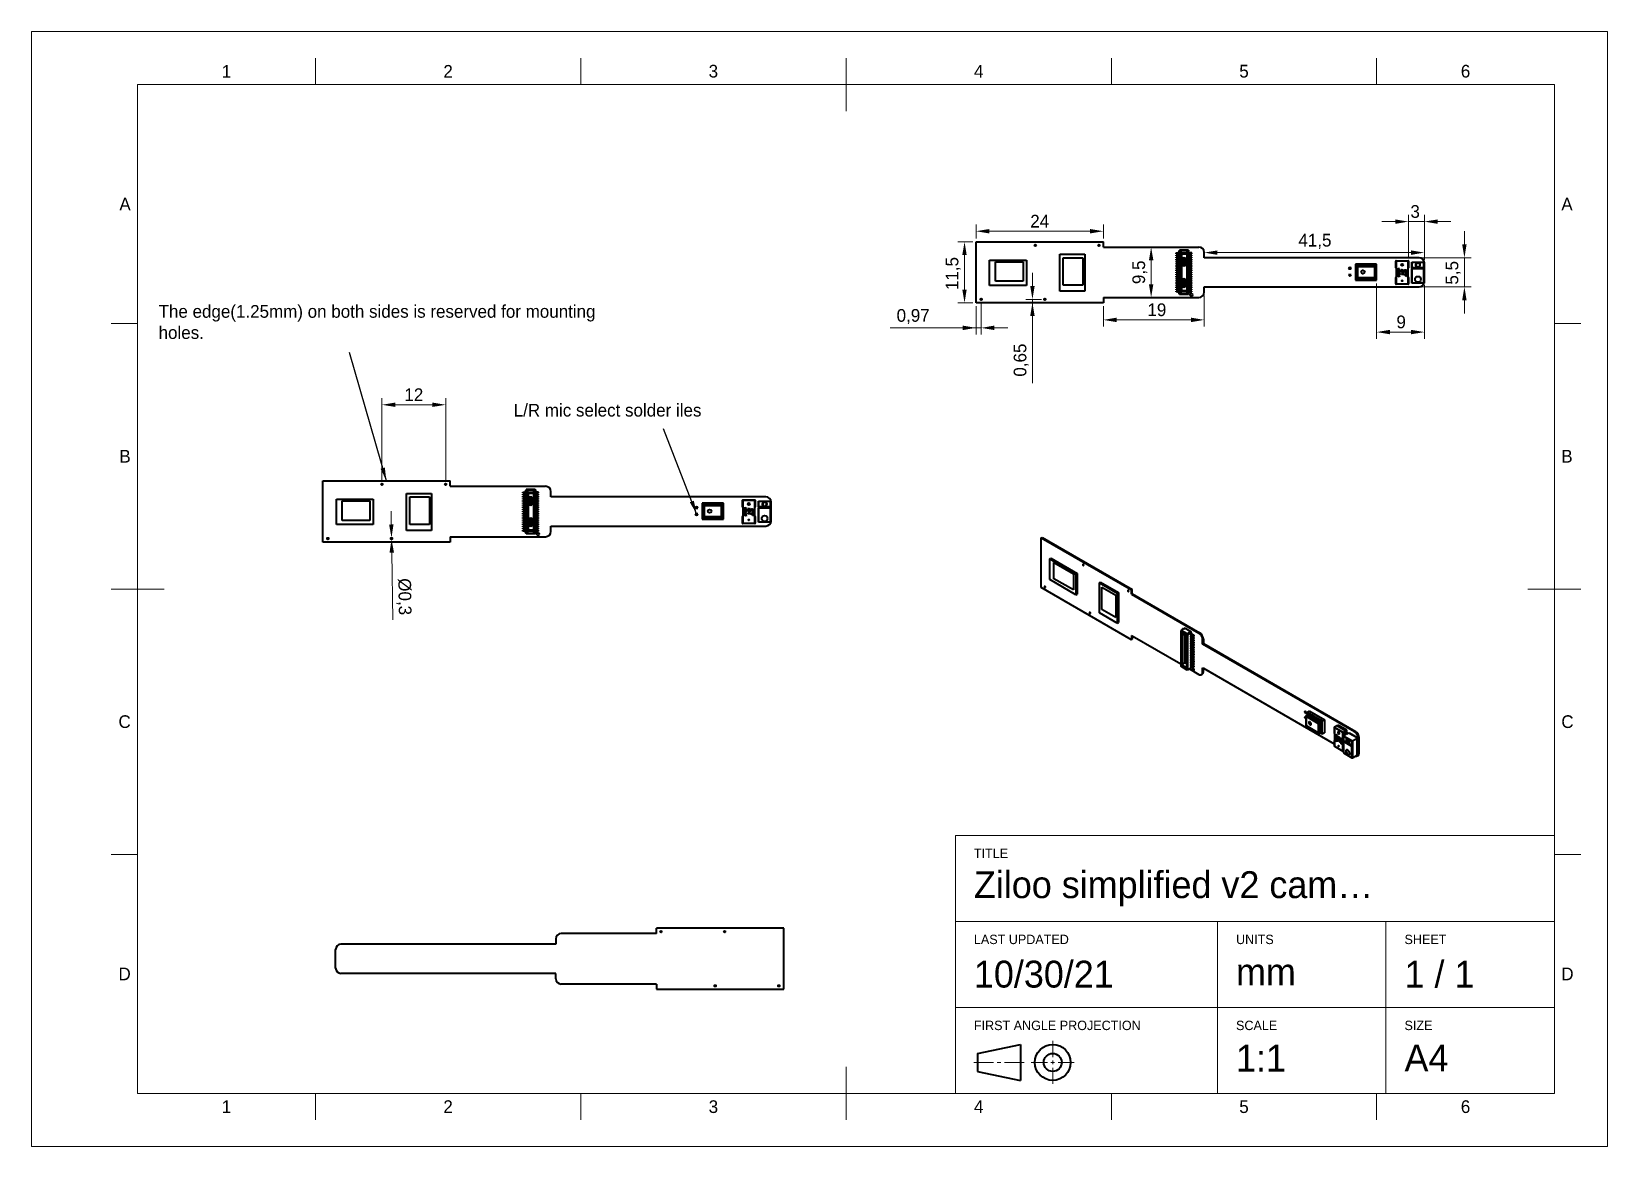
# Paper-space layout 'Sheet' of a CAD drawing. Header units: millimetres. Extents: x 0 to 297, y 0 to 210.
# The model-space entities are those that its viewports show. They can reach past a viewport. Long polylines and large blocks are cut down to what shows.
import ezdxf

# ---------------------------------------------------------------- set-up
doc = ezdxf.new("R2010")
doc.units = ezdxf.units.MM
for name, color, linetype in [('Annotations', 7, 'Continuous'), ('Border', 7, 'Continuous'), ('Geometries', 7, 'Continuous')]:
    doc.layers.add(name, color=color, linetype=linetype)
doc.styles.add('Shapr0', font='txt', dxfattribs={"height": 2.3925})
doc.styles.add('Shapr1', font='txt', dxfattribs={"height": 2.3925})
doc.styles.add('Shapr6', font='txt', dxfattribs={"height": 2.3925})
doc.styles.add('Shapr9', font='txt', dxfattribs={"height": 2.3925})
doc.dimstyles.new('ISO-25', dxfattribs={"dimtxt": 2.5, "dimasz": 2.5, "dimexe": 1.25, "dimexo": 0.625, "dimtad": 1, "dimtxsty": 'Standard', "dimcen": 2.5, "dimadec": 0, "dimazin": 0, "dimtfac": 1, "dimtmove": 0, "dimatfit": 3, "dimfxl": 1, "dimarcsym": 0})

psp = doc.layouts.new('Sheet')

msp = doc.modelspace()

# ---------------------------------------------------------------- texts
at = {"layer": 'Annotations', "linetype": 'Continuous', "lineweight": 15, "width": 84.66672, "attachment_point": 4}
for s, insert, char_height in [('{\\fSF-Mono-Regular-Extended.ttf|b0|i0|c0|p0;\\H1.333333x;The edge(1.25mm) on both sides is reserved for mounting holes.}', (23.95, 155.277), 1.794375), ('{\\fSF-Mono-Regular-Extended.ttf|b0|i0|c0|p0;\\H1.333333x;L/R mic select solder iles}', (90.871, 138.662), 1.79438)]:
    msp.add_mtext(s, dxfattribs=dict(at, insert=insert, char_height=char_height))
at = {"layer": 'Border', "linetype": 'Continuous', "lineweight": 15, "char_height": 2.393, "width": 2.3925, "style": 'Shapr0'}
for s, insert, attachment_point in [('1', (36.75, 201.304), 8), ('2', (78.5, 201.304), 8), ('3', (128.5, 201.304), 8), ('4', (178.5, 201.304), 8), ('5', (228.5, 201.304), 8), ('6', (270.25, 201.304), 8), ('A', (18.696, 177.5), 6), ('A', (288.304, 177.5), 4), ('B', (18.696, 130), 6), ('B', (288.304, 130), 4), ('C', (18.696, 80), 6), ('C', (288.304, 80), 4), ('D', (18.696, 32.5), 6), ('D', (288.304, 32.5), 4), ('1', (36.75, 8.696), 2), ('2', (78.5, 8.696), 2), ('3', (128.5, 8.696), 2), ('4', (178.5, 8.696), 2), ('5', (228.5, 8.696), 2), ('6', (270.25, 8.696), 2)]:
    msp.add_mtext(s, dxfattribs=dict(at, insert=insert, attachment_point=attachment_point))
at = {"layer": 'Border', "linetype": 'Continuous', "lineweight": 15, "attachment_point": 7, "style": 'Shapr1'}
for s, insert, char_height in [('TITLE', (177.6, 54.33), 1.7705), ('Ziloo simplified v2 cam…', (177.6, 45.252), 5.06253), ('LAST UPDATED', (177.6, 38.092), 1.77045), ('UNITS', (227, 38.092), 1.7705), ('SHEET', (258.75, 38.092), 1.7705), ('10/30/21', (177.6, 29.856), 5.0625), ('mm', (227, 30.337), 5.0625), ('1 / 1', (258.75, 29.856), 5.0625), ('FIRST ANGLE PROJECTION', (177.6, 21.892), 1.77045), ('SCALE', (227, 21.892), 1.7705), ('SIZE', (258.75, 21.892), 1.7705), ('1:1', (227, 14.116), 5.0625), ('A4', (258.75, 14.137), 5.0625)]:
    msp.add_mtext(s, dxfattribs=dict(at, insert=insert, char_height=char_height))

# ---------------------------------------------------------------- blocks, each defined once
blk = doc.blocks.new('*D2')
at = {"layer": 'Annotations', "color": 0, "linetype": 'Continuous', "lineweight": 15}
for p, q in [((177.38, 170.4), (174.58, 170.4)), ((175.83, 161.4), (175.83, 167.9)), ((177.38, 158.9), (174.58, 158.9))]:
    blk.add_line(p, q, dxfattribs=at)
at = {"layer": 'Annotations', "color": 0}
for points in [[(176.24, 167.9), (175.41, 167.9), (175.83, 170.4)], [(175.41, 161.4), (176.24, 161.4), (175.83, 158.9)]]:
    blk.add_solid(points, dxfattribs=at)
at = {"layer": 'Defpoints', "color": 0}
for p in [(175.83, 170.4), (178, 170.4), (178, 158.9)]:
    blk.add_point(p, dxfattribs=at)
at = {"layer": 'Annotations', "color": 0, "lineweight": 15, "insert": (173.7, 164.41), "char_height": 2.393, "attachment_point": 5, "rotation": 90, "style": 'Shapr6'}
blk.add_mtext('11,5', dxfattribs=at)
blk = doc.blocks.new('*D3')
at = {"layer": 'Annotations', "color": 0, "linetype": 'Continuous', "lineweight": 15}
for p, q in [((270.04, 169.9), (270.04, 172.4)), ((262.12, 167.4), (271.29, 167.4)), ((270.04, 161.9), (270.04, 167.4)), ((262.12, 161.9), (271.29, 161.9)), ((270.04, 159.4), (270.04, 156.9))]:
    blk.add_line(p, q, dxfattribs=at)
at = {"layer": 'Annotations', "color": 0}
for points in [[(269.62, 169.9), (270.45, 169.9), (270.04, 167.4)], [(270.45, 159.4), (269.62, 159.4), (270.04, 161.9)]]:
    blk.add_solid(points, dxfattribs=at)
at = {"layer": 'Defpoints', "color": 0}
for p in [(261.5, 167.4), (270.04, 167.4), (261.5, 161.9)]:
    blk.add_point(p, dxfattribs=at)
at = {"layer": 'Annotations', "color": 0, "lineweight": 15, "insert": (267.91, 164.56), "char_height": 2.393, "attachment_point": 5, "rotation": 90, "style": 'Shapr6'}
blk.add_mtext('5,5', dxfattribs=at)
blk = doc.blocks.new('*D4')
at = {"layer": 'Annotations', "color": 0, "linetype": 'Continuous', "lineweight": 15}
blk.add_line((211, 162.4), (211, 166.9), dxfattribs=at)
at = {"layer": 'Annotations', "color": 0}
for points in [[(211.42, 166.9), (210.58, 166.9), (211, 169.4)], [(210.58, 162.4), (211.42, 162.4), (211, 159.9)]]:
    blk.add_solid(points, dxfattribs=at)
at = {"layer": 'Defpoints', "color": 0}
for p in [(211, 169.4), (211, 169.4), (211, 159.9)]:
    blk.add_point(p, dxfattribs=at)
at = {"layer": 'Annotations', "color": 0, "lineweight": 15, "insert": (208.88, 164.65), "char_height": 2.393, "attachment_point": 5, "rotation": 90, "style": 'Shapr6'}
blk.add_mtext('9,5', dxfattribs=at)
blk = doc.blocks.new('*D5')
at = {"layer": 'Annotations', "color": 0, "linetype": 'Continuous', "lineweight": 15}
for p, q in [((178, 171.03), (178, 173.64)), ((199.5, 172.39), (180.5, 172.39)), ((202, 171.03), (202, 173.64))]:
    blk.add_line(p, q, dxfattribs=at)
at = {"layer": 'Annotations', "color": 0}
for points in [[(180.5, 172.8), (180.5, 171.97), (178, 172.39)], [(199.5, 171.97), (199.5, 172.8), (202, 172.39)]]:
    blk.add_solid(points, dxfattribs=at)
at = {"layer": 'Defpoints', "color": 0}
for p in [(178, 172.39), (178, 170.4), (202, 170.4)]:
    blk.add_point(p, dxfattribs=at)
at = {"layer": 'Annotations', "color": 0, "lineweight": 15, "insert": (190, 174.28), "char_height": 2.393, "attachment_point": 5, "style": 'Shapr6'}
blk.add_mtext('24', dxfattribs=at)
blk = doc.blocks.new('*D6')
at = {"layer": 'Annotations', "color": 0, "linetype": 'Continuous', "lineweight": 15}
for p, q in [((202, 158.28), (202, 154.44)), ((221, 160.28), (221, 154.44)), ((218.5, 155.69), (204.5, 155.69))]:
    blk.add_line(p, q, dxfattribs=at)
at = {"layer": 'Annotations', "color": 0}
for points in [[(204.5, 156.11), (204.5, 155.27), (202, 155.69)], [(218.5, 155.27), (218.5, 156.11), (221, 155.69)]]:
    blk.add_solid(points, dxfattribs=at)
at = {"layer": 'Defpoints', "color": 0}
for p in [(221, 160.9), (202, 158.9), (202, 155.69)]:
    blk.add_point(p, dxfattribs=at)
at = {"layer": 'Annotations', "color": 0, "lineweight": 15, "insert": (212.08, 157.58), "char_height": 2.393, "attachment_point": 5, "style": 'Shapr6'}
blk.add_mtext('19', dxfattribs=at)
blk = doc.blocks.new('*D7')
at = {"layer": 'Annotations', "color": 0, "linetype": 'Continuous', "lineweight": 15}
for p, q in [((262.5, 167.03), (262.5, 169.61)), ((260, 168.36), (223.5, 168.36))]:
    blk.add_line(p, q, dxfattribs=at)
at = {"layer": 'Annotations', "color": 0}
for points in [[(223.5, 168.77), (223.5, 167.94), (221, 168.36)], [(260, 167.94), (260, 168.77), (262.5, 168.36)]]:
    blk.add_solid(points, dxfattribs=at)
at = {"layer": 'Defpoints', "color": 0}
for p in [(221, 168.36), (221, 167.4), (262.5, 166.4)]:
    blk.add_point(p, dxfattribs=at)
at = {"layer": 'Annotations', "color": 0, "lineweight": 15, "insert": (241.87, 170.48), "char_height": 2.393, "attachment_point": 5, "style": 'Shapr6'}
blk.add_mtext('41,5', dxfattribs=at)
blk = doc.blocks.new('*D8')
at = {"layer": 'Annotations', "color": 0, "linetype": 'Continuous', "lineweight": 15}
for p, q in [((178, 158.28), (178, 152.94)), ((178.97, 158.93), (178.97, 152.94)), ((178, 154.19), (161.8, 154.19)), ((175.5, 154.19), (173, 154.19)), ((178.97, 154.19), (178, 154.19)), ((181.47, 154.19), (183.97, 154.19))]:
    blk.add_line(p, q, dxfattribs=at)
at = {"layer": 'Annotations', "color": 0}
for points in [[(175.5, 153.77), (175.5, 154.61), (178, 154.19)], [(181.47, 154.61), (181.47, 153.77), (178.97, 154.19)]]:
    blk.add_solid(points, dxfattribs=at)
at = {"layer": 'Defpoints', "color": 0}
for p in [(178, 158.9), (178.97, 159.55), (178, 154.19)]:
    blk.add_point(p, dxfattribs=at)
at = {"layer": 'Annotations', "color": 0, "lineweight": 15, "insert": (166.15, 156.31), "char_height": 2.393, "attachment_point": 5, "style": 'Shapr6'}
blk.add_mtext('0,97', dxfattribs=at)
blk = doc.blocks.new('*D9')
at = {"layer": 'Annotations', "color": 0, "linetype": 'Continuous', "lineweight": 15}
for p, q in [((188.63, 162.05), (188.63, 164.55)), ((190.34, 159.55), (187.38, 159.55)), ((188.63, 159.55), (188.63, 158.9)), ((188.63, 158.9), (188.63, 143.77)), ((188.63, 156.4), (188.63, 153.9))]:
    blk.add_line(p, q, dxfattribs=at)
at = {"layer": 'Annotations', "color": 0}
for points in [[(188.21, 162.05), (189.05, 162.05), (188.63, 159.55)], [(189.05, 156.4), (188.21, 156.4), (188.63, 158.9)]]:
    blk.add_solid(points, dxfattribs=at)
at = {"layer": 'Defpoints', "color": 0}
for p in [(178, 158.9), (188.63, 158.9), (190.97, 159.55)]:
    blk.add_point(p, dxfattribs=at)
at = {"layer": 'Annotations', "color": 0, "lineweight": 15, "insert": (186.51, 148.11), "char_height": 2.393, "attachment_point": 5, "rotation": 90, "style": 'Shapr6'}
blk.add_mtext('0,65', dxfattribs=at)
blk = doc.blocks.new('*D10')
at = {"layer": 'Annotations', "color": 0, "linetype": 'Continuous', "lineweight": 15}
for p, q in [((253.5, 162.57), (253.5, 152.14)), ((262.5, 162.28), (262.5, 152.14)), ((256, 153.39), (260, 153.39))]:
    blk.add_line(p, q, dxfattribs=at)
at = {"layer": 'Annotations', "color": 0}
for points in [[(256, 153.81), (256, 152.98), (253.5, 153.39)], [(260, 152.98), (260, 153.81), (262.5, 153.39)]]:
    blk.add_solid(points, dxfattribs=at)
at = {"layer": 'Defpoints', "color": 0}
for p in [(253.5, 163.2), (262.5, 162.9), (262.5, 153.39)]:
    blk.add_point(p, dxfattribs=at)
at = {"layer": 'Annotations', "color": 0, "lineweight": 15, "insert": (258.12, 155.29), "char_height": 2.39, "attachment_point": 5, "style": 'Shapr6'}
blk.add_mtext('9', dxfattribs=at)
blk = doc.blocks.new('*D11')
at = {"layer": 'Annotations', "color": 0, "linetype": 'Continuous', "lineweight": 15}
for p, q in [((259.5, 167.37), (259.5, 175.45)), ((262.5, 167.03), (262.5, 175.45)), ((257, 174.2), (254.5, 174.2)), ((259.5, 174.2), (262.5, 174.2)), ((265, 174.2), (267.5, 174.2))]:
    blk.add_line(p, q, dxfattribs=at)
at = {"layer": 'Annotations', "color": 0}
for points in [[(257, 173.78), (257, 174.61), (259.5, 174.2)], [(265, 174.61), (265, 173.78), (262.5, 174.2)]]:
    blk.add_solid(points, dxfattribs=at)
at = {"layer": 'Defpoints', "color": 0}
for p in [(262.5, 174.2), (259.5, 166.75), (262.5, 166.4)]:
    blk.add_point(p, dxfattribs=at)
at = {"layer": 'Annotations', "color": 0, "lineweight": 15, "insert": (260.75, 176.09), "char_height": 2.39, "attachment_point": 5, "style": 'Shapr6'}
blk.add_mtext('3', dxfattribs=at)
blk = doc.blocks.new('*D12')
at = {"layer": 'Annotations', "color": 0, "linetype": 'Continuous', "lineweight": 15}
for p, q in [((66.05, 125.33), (66.05, 140.95)), ((75.55, 139.7), (68.55, 139.7)), ((78.05, 125.33), (78.05, 140.95))]:
    blk.add_line(p, q, dxfattribs=at)
at = {"layer": 'Annotations', "color": 0}
for points in [[(68.55, 140.12), (68.55, 139.29), (66.05, 139.7)], [(75.55, 139.29), (75.55, 140.12), (78.05, 139.7)]]:
    blk.add_solid(points, dxfattribs=at)
at = {"layer": 'Defpoints', "color": 0}
for p in [(66.05, 139.7), (66.05, 124.7), (78.05, 124.7)]:
    blk.add_point(p, dxfattribs=at)
at = {"layer": 'Annotations', "color": 0, "lineweight": 15, "insert": (72.05, 141.6), "char_height": 2.393, "attachment_point": 5, "style": 'Shapr9'}
blk.add_mtext('12', dxfattribs=at)
blk = doc.blocks.new('*D13')
at = {"layer": 'Annotations', "color": 0, "linetype": 'Continuous', "lineweight": 15}
for p, q in [((66.05, 125.33), (66.05, 140.95)), ((75.55, 139.7), (68.55, 139.7)), ((78.05, 125.33), (78.05, 140.95))]:
    blk.add_line(p, q, dxfattribs=at)
at = {"layer": 'Annotations', "color": 0}
for points in [[(68.55, 140.12), (68.55, 139.29), (66.05, 139.7)], [(75.55, 139.29), (75.55, 140.12), (78.05, 139.7)]]:
    blk.add_solid(points, dxfattribs=at)
at = {"layer": 'Defpoints', "color": 0}
for p in [(66.05, 139.7), (66.05, 124.7), (78.05, 124.7)]:
    blk.add_point(p, dxfattribs=at)
at = {"layer": 'Annotations', "color": 0, "lineweight": 15, "insert": (72.05, 141.6), "char_height": 2.393, "attachment_point": 5, "style": 'Shapr9'}
blk.add_mtext('12', dxfattribs=at)
blk = doc.blocks.new('*D14')
at = {"layer": 'Annotations', "color": 0, "linetype": 'Continuous', "lineweight": 15}
for p, q in [((66.05, 125.33), (66.05, 140.95)), ((75.55, 139.7), (68.55, 139.7)), ((78.05, 125.33), (78.05, 140.95))]:
    blk.add_line(p, q, dxfattribs=at)
at = {"layer": 'Annotations', "color": 0}
for points in [[(68.55, 140.12), (68.55, 139.29), (66.05, 139.7)], [(75.55, 139.29), (75.55, 140.12), (78.05, 139.7)]]:
    blk.add_solid(points, dxfattribs=at)
at = {"layer": 'Defpoints', "color": 0}
for p in [(66.05, 139.7), (66.05, 124.7), (78.05, 124.7)]:
    blk.add_point(p, dxfattribs=at)
at = {"layer": 'Annotations', "color": 0, "lineweight": 15, "insert": (72.05, 141.6), "char_height": 2.393, "attachment_point": 5, "style": 'Shapr9'}
blk.add_mtext('12', dxfattribs=at)
blk = doc.blocks.new('*D15')
at = {"layer": 'Annotations', "color": 0, "linetype": 'Continuous', "lineweight": 15}
for p, q in [((66.05, 125.33), (66.05, 140.95)), ((75.55, 139.7), (68.55, 139.7)), ((78.05, 125.33), (78.05, 140.95))]:
    blk.add_line(p, q, dxfattribs=at)
at = {"layer": 'Annotations', "color": 0}
for points in [[(68.55, 140.12), (68.55, 139.29), (66.05, 139.7)], [(75.55, 139.29), (75.55, 140.12), (78.05, 139.7)]]:
    blk.add_solid(points, dxfattribs=at)
at = {"layer": 'Defpoints', "color": 0}
for p in [(66.05, 139.7), (66.05, 124.7), (78.05, 124.7)]:
    blk.add_point(p, dxfattribs=at)
at = {"layer": 'Annotations', "color": 0, "lineweight": 15, "insert": (72.05, 141.6), "char_height": 2.393, "attachment_point": 5, "style": 'Shapr9'}
blk.add_mtext('12', dxfattribs=at)
blk = doc.blocks.new('*D16')
at = {"layer": 'Annotations', "color": 0, "linetype": 'Continuous', "lineweight": 15}
for p, q in [((67.8, 117.15), (67.76, 119.65)), ((67.84, 114.65), (67.85, 114.35)), ((67.89, 111.85), (68.09, 99.22))]:
    blk.add_line(p, q, dxfattribs=at)
at = {"layer": 'Annotations', "color": 0}
for points in [[(67.39, 117.14), (68.22, 117.16), (67.84, 114.65)], [(68.31, 111.86), (67.47, 111.85), (67.85, 114.35)]]:
    blk.add_solid(points, dxfattribs=at)
at = {"layer": 'Defpoints', "color": 0}
for p in [(67.84, 114.65), (67.85, 114.35)]:
    blk.add_point(p, dxfattribs=at)
at = {"layer": 'Annotations', "color": 0, "lineweight": 15, "insert": (70.15, 103.55), "char_height": 2.393, "attachment_point": 5, "rotation": 270.9333, "style": 'Shapr9'}
blk.add_mtext('%%c0,3', dxfattribs=at)

# ---------------------------------------------------------------- dimensions: what is measured, and where the dimension line sits
at = {"layer": 'Annotations', "linetype": 'Continuous', "lineweight": 15}
for base, p1, p2, angle, override, picture, middle in [((178, 172.387), (202, 170.4), (178, 170.4), 180, {"dimscale": 1, "dimgap": 0.7, "dimdec": 2, "dimlfac": 1, "dimzin": 8, "dimdsep": 44, "dimtxsty": 'Shapr6', "dimse1": 0, "dimse2": 0, "dimfrac": 2, "dimlwd": 15, "dimlwe": 15}, '*D5', (190, 172.387)), ((270.036, 167.4), (261.5, 161.9), (261.5, 167.4), 90, {"dimscale": 1, "dimgap": 0.7, "dimdec": 2, "dimlfac": 1, "dimzin": 8, "dimdsep": 44, "dimtxsty": 'Shapr6', "dimse1": 0, "dimse2": 0, "dimfrac": 2, "dimlwd": 15, "dimlwe": 15}, '*D3', (270.036, 164.556)), ((175.827, 170.4), (178, 158.9), (178, 170.4), 270, {"dimscale": 1, "dimgap": 0.7, "dimdec": 2, "dimlfac": 1, "dimzin": 8, "dimdsep": 44, "dimtxsty": 'Shapr6', "dimse1": 0, "dimse2": 0, "dimfrac": 2, "dimlwd": 15, "dimlwe": 15}, '*D2', (175.827, 164.411)), ((211, 169.4), (211, 159.9), (211, 169.4), 90, {"dimscale": 1, "dimgap": 0.7, "dimdec": 2, "dimlfac": 1, "dimzin": 8, "dimdsep": 44, "dimtxsty": 'Shapr6', "dimse1": 1, "dimse2": 1, "dimfrac": 2, "dimlwd": 15, "dimlwe": 15}, '*D4', (211, 164.65)), ((221, 168.356), (262.5, 166.4), (221, 167.4), 180, {"dimscale": 1, "dimgap": 0.7, "dimdec": 2, "dimlfac": 1, "dimzin": 8, "dimdsep": 44, "dimtxsty": 'Shapr6', "dimse1": 0, "dimse2": 1, "dimfrac": 2, "dimlwd": 15, "dimlwe": 15}, '*D7', (241.871, 168.356)), ((188.63, 158.9), (190.966, 159.55), (178, 158.9), 270, {"dimscale": 1, "dimgap": 0.7, "dimdec": 2, "dimlfac": 1, "dimzin": 8, "dimdsep": 44, "dimtxsty": 'Shapr6', "dimse1": 0, "dimse2": 1, "dimfrac": 2, "dimlwd": 15, "dimlwe": 15}, '*D9', (188.63, 148.115)), ((202, 155.689), (221, 160.9), (202, 158.9), 180, {"dimscale": 1, "dimgap": 0.7, "dimdec": 2, "dimlfac": 1, "dimzin": 8, "dimdsep": 44, "dimtxsty": 'Shapr6', "dimse1": 0, "dimse2": 0, "dimfrac": 2, "dimlwd": 15, "dimlwe": 15}, '*D6', (212.078, 155.689)), ((262.5, 153.393), (253.501, 163.2), (262.5, 162.9), 180, {"dimscale": 1, "dimgap": 0.7, "dimdec": 2, "dimlfac": 1, "dimzin": 8, "dimdsep": 44, "dimtxsty": 'Shapr6', "dimse1": 0, "dimse2": 0, "dimfrac": 2, "dimlwd": 15, "dimlwe": 15}, '*D10', (258.121, 153.393)), ((178, 154.189), (178.966, 159.55), (178, 158.9), 180, {"dimscale": 1, "dimgap": 0.7, "dimdec": 2, "dimlfac": 1, "dimzin": 8, "dimdsep": 44, "dimtxsty": 'Shapr6', "dimse1": 0, "dimse2": 0, "dimfrac": 2, "dimlwd": 15, "dimlwe": 15}, '*D8', (166.146, 154.189))]:
    dim = msp.add_linear_dim(base=base, p1=p1, p2=p2, angle=angle, dimstyle='ISO-25', override=override, dxfattribs=at)
    dim.commit()
    dim.dimension.update_dxf_attribs({"geometry": picture, "text_midpoint": middle, "dimtype": 160})
for base, p1, p2, override, picture, middle in [((262.5, 174.197), (259.503, 166.75), (262.5, 166.4), {"dimscale": 1, "dimgap": 0.7, "dimdec": 2, "dimlfac": 1, "dimzin": 8, "dimdsep": 44, "dimtxsty": 'Shapr6', "dimse1": 0, "dimse2": 0, "dimfrac": 2, "dimlwd": 15, "dimlwe": 15}, '*D11', (260.749, 174.197)), ((66.045, 139.702), (78.045, 124.702), (66.045, 124.702), {"dimscale": 1, "dimgap": 0.7, "dimdec": 2, "dimlfac": 1, "dimzin": 8, "dimdsep": 44, "dimtxsty": 'Shapr9', "dimse1": 0, "dimse2": 0, "dimfrac": 2, "dimlwd": 15, "dimlwe": 15}, '*D12', (72.045, 139.702)), ((66.045, 139.702), (78.045, 124.702), (66.045, 124.702), {"dimscale": 1, "dimgap": 0.7, "dimdec": 2, "dimlfac": 1, "dimzin": 8, "dimdsep": 44, "dimtxsty": 'Shapr9', "dimse1": 0, "dimse2": 0, "dimfrac": 2, "dimlwd": 15, "dimlwe": 15}, '*D13', (72.045, 139.702)), ((66.045, 139.702), (78.045, 124.702), (66.045, 124.702), {"dimscale": 1, "dimgap": 0.7, "dimdec": 2, "dimlfac": 1, "dimzin": 8, "dimdsep": 44, "dimtxsty": 'Shapr9', "dimse1": 0, "dimse2": 0, "dimfrac": 2, "dimlwd": 15, "dimlwe": 15}, '*D14', (72.045, 139.702)), ((66.045, 139.702), (78.045, 124.702), (66.045, 124.702), {"dimscale": 1, "dimgap": 0.7, "dimdec": 2, "dimlfac": 1, "dimzin": 8, "dimdsep": 44, "dimtxsty": 'Shapr9', "dimse1": 0, "dimse2": 0, "dimfrac": 2, "dimlwd": 15, "dimlwe": 15}, '*D15', (72.045, 139.702))]:
    dim = msp.add_linear_dim(base=base, p1=p1, p2=p2, dimstyle='ISO-25', override=override, dxfattribs=at)
    dim.commit()
    dim.dimension.update_dxf_attribs({"geometry": picture, "text_midpoint": middle, "dimtype": 160})
dim = msp.add_diameter_dim_2p(p1=(67.843, 114.652), p2=(67.848, 114.352), dimstyle='ISO-25', override={"dimscale": 1, "dimgap": 0.7, "dimdec": 2, "dimlfac": 1, "dimzin": 8, "dimdsep": 44, "dimtxsty": 'Shapr9', "dimfrac": 2, "dimlwd": 15, "dimlwe": 15}, dxfattribs=at)
dim.commit()
dim.dimension.update_dxf_attribs({"geometry": '*D16', "text_midpoint": (68.025, 103.51), "dimtype": 163})

# ---------------------------------------------------------------- linework, layer by layer
at = {"layer": 'Border', "linetype": 'Continuous', "lineweight": 15}
for p, q in [((53.5, 200), (53.5, 205)), ((103.5, 200), (103.5, 205)), ((153.5, 195), (153.5, 205)), ((203.5, 200), (203.5, 205)), ((253.5, 200), (253.5, 205)), ((287, 200), (20, 200)), ((20, 200), (20, 10)), ((287, 10), (287, 200)), ((20, 155), (15, 155)), ((287, 155), (292, 155)), ((25, 105), (15, 105)), ((282, 105), (292, 105)), ((287, 58.6), (174.1, 58.6)), ((174.1, 10), (174.1, 58.6)), ((20, 55), (15, 55)), ((287, 55), (292, 55)), ((287, 42.4), (174.1, 42.4)), ((223.5, 10), (223.5, 42.4)), ((255.25, 10), (255.25, 42.4)), ((287, 26.2), (174.1, 26.2)), ((192.45, 16.837), (192.45, 19.875)), ((153.5, 15), (153.5, 5)), ((177.6, 15.825), (181.313, 15.825)), ((181.988, 15.825), (182.663, 15.825)), ((187.05, 15.825), (183.338, 15.825)), ((191.438, 15.825), (188.4, 15.825)), ((192.113, 15.825), (192.788, 15.825)), ((192.45, 15.487), (192.45, 16.162)), ((193.463, 15.825), (196.5, 15.825)), ((192.45, 14.812), (192.45, 11.775)), ((20, 10), (287, 10)), ((53.5, 10), (53.5, 5)), ((103.5, 10), (103.5, 5)), ((203.5, 10), (203.5, 5)), ((253.5, 10), (253.5, 5))]:
    msp.add_line(p, q, dxfattribs=at)
at = {"layer": 'Border', "linetype": 'Continuous', "lineweight": 40}
for p, q in [((178.275, 17.512), (186.375, 19.2)), ((186.375, 19.2), (186.375, 12.45)), ((178.275, 17.512), (178.275, 14.137)), ((178.275, 14.137), (186.375, 12.45))]:
    msp.add_line(p, q, dxfattribs=at)
for radius in [3.375, 1.688]:
    msp.add_circle((192.45, 15.825), radius, dxfattribs=at)
at = {"layer": 'Geometries', "linetype": 'Continuous', "lineweight": 40}
for p, q in [((178, 170.4), (202, 170.4)), ((178, 158.9), (178, 170.4)), ((178, 158.9), (178, 170.4)), ((178, 170.4), (202, 170.4)), ((202, 169.4), (202, 170.4)), ((202, 169.4), (202, 170.4)), ((202, 169.4), (220, 169.4)), ((202, 169.4), (220, 169.4)), ((180.566, 166.95), (187.522, 166.95)), ((180.566, 162.185), (180.566, 166.95)), ((181.666, 166.65), (186.866, 166.65)), ((181.666, 162.95), (181.666, 166.65)), ((186.866, 166.65), (186.866, 162.95)), ((187.522, 166.95), (187.522, 162.185)), ((193.762, 161.089), (193.762, 168.045)), ((193.762, 168.045), (198.527, 168.045)), ((194.416, 167.4), (198.116, 167.4)), ((194.416, 162.2), (194.416, 167.4)), ((198.116, 167.4), (198.116, 162.2)), ((198.527, 168.045), (198.527, 161.089)), ((215.711, 168.305), (215.971, 168.305)), ((215.711, 168.155), (215.711, 168.305)), ((215.971, 168.155), (215.711, 168.155)), ((215.711, 167.905), (215.971, 167.905)), ((215.711, 167.755), (215.711, 167.905)), ((215.971, 167.755), (215.711, 167.755)), ((215.711, 167.505), (215.971, 167.505)), ((215.711, 167.355), (215.711, 167.505)), ((215.971, 167.355), (215.711, 167.355)), ((215.711, 167.105), (215.971, 167.105)), ((215.711, 166.955), (215.711, 167.105)), ((215.971, 166.955), (215.711, 166.955)), ((215.711, 166.555), (215.711, 166.705)), ((215.711, 166.705), (215.971, 166.705)), ((215.971, 166.555), (215.711, 166.555)), ((215.971, 168.305), (216.015, 168.305)), ((215.971, 168.305), (215.971, 168.155)), ((215.971, 168.155), (216.015, 168.155)), ((215.971, 167.905), (216.015, 167.905)), ((215.971, 167.905), (215.971, 167.755)), ((215.971, 167.755), (216.015, 167.755)), ((215.971, 167.505), (216.015, 167.505)), ((215.971, 167.505), (215.971, 167.355)), ((215.971, 167.355), (216.015, 167.355)), ((215.971, 167.105), (216.015, 167.105)), ((215.971, 167.105), (215.971, 166.955)), ((215.971, 166.955), (216.015, 166.955)), ((215.971, 166.705), (215.971, 166.555)), ((215.971, 166.705), (216.015, 166.705)), ((215.971, 166.555), (216.015, 166.555)), ((216.015, 168.305), (216.039, 168.305)), ((216.015, 168.305), (216.015, 168.155)), ((216.039, 168.155), (216.015, 168.155)), ((216.015, 167.905), (216.039, 167.905)), ((216.015, 167.905), (216.015, 167.755)), ((216.039, 167.755), (216.015, 167.755)), ((216.015, 167.505), (216.039, 167.505)), ((216.015, 167.505), (216.015, 167.355)), ((216.039, 167.355), (216.015, 167.355)), ((216.015, 167.105), (216.015, 166.955)), ((216.015, 167.105), (216.039, 167.105)), ((216.039, 166.955), (216.015, 166.955)), ((216.015, 166.705), (216.039, 166.705)), ((216.015, 166.705), (216.015, 166.555)), ((216.039, 166.555), (216.015, 166.555)), ((216.039, 168.305), (216.039, 168.155)), ((216.171, 168.305), (216.039, 168.305)), ((216.171, 168.155), (216.039, 168.155)), ((216.171, 167.905), (216.039, 167.905)), ((216.039, 167.905), (216.039, 167.755)), ((216.171, 167.755), (216.039, 167.755)), ((216.039, 167.505), (216.039, 167.355)), ((216.171, 167.505), (216.039, 167.505)), ((216.171, 167.355), (216.039, 167.355)), ((216.171, 167.105), (216.039, 167.105)), ((216.039, 167.105), (216.039, 166.955)), ((216.171, 166.955), (216.039, 166.955)), ((216.039, 166.705), (216.039, 166.555)), ((216.171, 166.705), (216.039, 166.705)), ((216.171, 166.555), (216.039, 166.555)), ((216.171, 168.305), (216.271, 168.305)), ((216.171, 168.305), (216.171, 168.155)), ((216.271, 168.155), (216.171, 168.155)), ((216.171, 167.905), (216.171, 167.755)), ((216.171, 167.905), (216.271, 167.905)), ((216.271, 167.755), (216.171, 167.755)), ((216.171, 167.505), (216.171, 167.355)), ((216.171, 167.505), (216.271, 167.505)), ((216.271, 167.355), (216.171, 167.355)), ((216.171, 167.105), (216.271, 167.105)), ((216.171, 167.105), (216.171, 166.955)), ((216.271, 166.955), (216.171, 166.955)), ((216.171, 166.705), (216.271, 166.705)), ((216.171, 166.705), (216.171, 166.555)), ((216.271, 166.555), (216.171, 166.555)), ((216.271, 168.69), (216.321, 168.74)), ((216.271, 168.305), (216.271, 168.69)), ((216.271, 168.155), (216.271, 168.305)), ((216.271, 167.905), (216.271, 168.155)), ((216.271, 167.755), (216.271, 167.905)), ((216.271, 167.505), (216.271, 167.755)), ((216.271, 167.355), (216.271, 167.505)), ((216.271, 167.105), (216.271, 167.355)), ((216.271, 166.955), (216.271, 167.105)), ((216.271, 166.705), (216.271, 166.955)), ((216.271, 166.555), (216.271, 166.705)), ((216.271, 166.305), (216.271, 166.555)), ((216.371, 168.79), (216.321, 168.74)), ((216.321, 168.74), (216.321, 160.52)), ((216.321, 168.74), (218.071, 168.74)), ((218.021, 168.79), (216.371, 168.79)), ((216.481, 168.4), (216.631, 168.4)), ((216.481, 168.4), (216.481, 160.86)), ((216.631, 168.4), (216.631, 168.265)), ((216.631, 168.4), (216.796, 168.4)), ((216.631, 168.265), (216.631, 168.161)), ((216.796, 168.265), (216.631, 168.265)), ((216.631, 168.161), (216.631, 161.1)), ((216.691, 168.1), (216.632, 168.159)), ((216.632, 168.159), (217.76, 168.159)), ((216.691, 168.1), (217.701, 168.1)), ((216.691, 168.1), (216.691, 161.161)), ((216.796, 168.3), (216.796, 168.4)), ((216.796, 168.3), (217.596, 168.3)), ((216.796, 168.3), (216.796, 168.265)), ((217.011, 167.254), (216.961, 167.254)), ((216.961, 165.991), (216.961, 167.254)), ((217.036, 167.297), (217.011, 167.34)), ((217.011, 165.991), (217.011, 167.254)), ((217.136, 167.283), (217.136, 165.962)), ((217.256, 167.283), (217.256, 165.962)), ((217.356, 167.297), (217.381, 167.34)), ((217.431, 167.254), (217.381, 167.254)), ((217.381, 165.991), (217.381, 167.254)), ((217.431, 167.254), (217.431, 165.991)), ((217.596, 168.4), (217.596, 168.3)), ((217.596, 168.4), (217.761, 168.4)), ((217.596, 168.265), (217.596, 168.3)), ((217.761, 168.265), (217.596, 168.265)), ((217.701, 168.1), (217.76, 168.159)), ((217.701, 168.1), (217.701, 161.161)), ((217.761, 168.4), (217.911, 168.4)), ((217.761, 168.4), (217.761, 168.265)), ((217.761, 168.265), (217.761, 168.161)), ((217.761, 168.161), (217.761, 161.1)), ((217.911, 160.86), (217.911, 168.4)), ((218.021, 168.79), (218.071, 168.74)), ((218.071, 168.74), (218.121, 168.69)), ((218.071, 168.74), (218.071, 160.52)), ((218.121, 168.305), (218.121, 168.69)), ((218.221, 168.305), (218.121, 168.305)), ((218.121, 168.155), (218.121, 168.305)), ((218.121, 168.155), (218.221, 168.155)), ((218.121, 167.905), (218.121, 168.155)), ((218.221, 167.905), (218.121, 167.905)), ((218.121, 167.755), (218.121, 167.905)), ((218.121, 167.755), (218.221, 167.755)), ((218.121, 167.505), (218.121, 167.755)), ((218.221, 167.505), (218.121, 167.505)), ((218.121, 167.355), (218.121, 167.505)), ((218.121, 167.355), (218.221, 167.355)), ((218.121, 167.105), (218.121, 167.355)), ((218.221, 167.105), (218.121, 167.105)), ((218.121, 166.955), (218.121, 167.105)), ((218.121, 166.955), (218.221, 166.955)), ((218.121, 166.705), (218.121, 166.955)), ((218.221, 166.705), (218.121, 166.705)), ((218.121, 166.555), (218.121, 166.705)), ((218.121, 166.555), (218.221, 166.555)), ((218.121, 166.305), (218.121, 166.555)), ((218.221, 168.305), (218.354, 168.305)), ((218.221, 168.305), (218.221, 168.155)), ((218.221, 168.155), (218.354, 168.155)), ((218.221, 167.905), (218.354, 167.905)), ((218.221, 167.905), (218.221, 167.755)), ((218.221, 167.755), (218.354, 167.755)), ((218.221, 167.505), (218.354, 167.505)), ((218.221, 167.505), (218.221, 167.355)), ((218.221, 167.355), (218.354, 167.355)), ((218.221, 167.105), (218.354, 167.105)), ((218.221, 167.105), (218.221, 166.955)), ((218.221, 166.955), (218.354, 166.955)), ((218.221, 166.705), (218.354, 166.705)), ((218.221, 166.705), (218.221, 166.555)), ((218.221, 166.555), (218.354, 166.555)), ((218.377, 168.305), (218.354, 168.305)), ((218.354, 168.305), (218.354, 168.155)), ((218.354, 168.155), (218.377, 168.155)), ((218.354, 167.905), (218.354, 167.755)), ((218.377, 167.905), (218.354, 167.905)), ((218.354, 167.755), (218.377, 167.755)), ((218.377, 167.505), (218.354, 167.505)), ((218.354, 167.505), (218.354, 167.355)), ((218.354, 167.355), (218.377, 167.355)), ((218.377, 167.105), (218.354, 167.105)), ((218.354, 167.105), (218.354, 166.955)), ((218.354, 166.955), (218.377, 166.955)), ((218.377, 166.705), (218.354, 166.705)), ((218.354, 166.705), (218.354, 166.555)), ((218.354, 166.555), (218.377, 166.555)), ((218.377, 168.305), (218.377, 168.155)), ((218.421, 168.305), (218.377, 168.305)), ((218.421, 168.155), (218.377, 168.155)), ((218.421, 167.905), (218.377, 167.905)), ((218.377, 167.905), (218.377, 167.755)), ((218.421, 167.755), (218.377, 167.755)), ((218.421, 167.505), (218.377, 167.505)), ((218.377, 167.505), (218.377, 167.355)), ((218.421, 167.355), (218.377, 167.355)), ((218.377, 167.105), (218.377, 166.955)), ((218.421, 167.105), (218.377, 167.105)), ((218.421, 166.955), (218.377, 166.955)), ((218.421, 166.705), (218.377, 166.705)), ((218.377, 166.705), (218.377, 166.555)), ((218.421, 166.555), (218.377, 166.555)), ((218.681, 168.305), (218.421, 168.305)), ((218.421, 168.305), (218.421, 168.155)), ((218.421, 168.155), (218.681, 168.155)), ((218.681, 167.905), (218.421, 167.905)), ((218.421, 167.905), (218.421, 167.755)), ((218.421, 167.755), (218.681, 167.755)), ((218.421, 167.505), (218.421, 167.355)), ((218.681, 167.505), (218.421, 167.505)), ((218.421, 167.355), (218.681, 167.355)), ((218.421, 167.105), (218.421, 166.955)), ((218.681, 167.105), (218.421, 167.105)), ((218.421, 166.955), (218.681, 166.955)), ((218.421, 166.705), (218.421, 166.555)), ((218.681, 166.705), (218.421, 166.705)), ((218.421, 166.555), (218.681, 166.555)), ((218.681, 168.155), (218.681, 168.305)), ((218.681, 167.755), (218.681, 167.905)), ((218.681, 167.355), (218.681, 167.505)), ((218.681, 166.955), (218.681, 167.105)), ((218.681, 166.555), (218.681, 166.705)), ((221, 167.4), (221, 168.4)), ((221, 167.4), (221, 168.4)), ((261.5, 167.4), (221, 167.4)), ((261.5, 167.4), (221, 167.4)), ((257.103, 165.5), (257.103, 166.75)), ((257.103, 166.75), (257.153, 166.75)), ((257.153, 166.75), (257.153, 166.8)), ((257.153, 166.8), (259.453, 166.8)), ((257.153, 166.75), (257.153, 165.45)), ((259.453, 166.75), (257.153, 166.75)), ((259.453, 166.75), (259.453, 166.8)), ((259.453, 166.75), (259.503, 166.75)), ((259.453, 165.45), (259.453, 166.75)), ((259.503, 166.75), (259.503, 165.5)), ((260.101, 165.495), (260.101, 166.57)), ((260.101, 166.57), (262.461, 166.57)), ((260.151, 166.52), (260.101, 166.57)), ((260.151, 166.52), (260.151, 165.545)), ((262.411, 166.52), (260.151, 166.52)), ((261.476, 166.436), (261.087, 166.436)), ((261.094, 166.406), (261.469, 166.406)), ((261.457, 166.356), (261.106, 166.356)), ((262.411, 166.52), (262.461, 166.57)), ((262.411, 165.545), (262.411, 166.52)), ((262.461, 166.57), (262.461, 165.495)), ((262.5, 162.9), (262.5, 166.4)), ((262.5, 162.9), (262.5, 166.4)), ((215.711, 166.305), (215.971, 166.305)), ((215.711, 166.155), (215.711, 166.305)), ((215.971, 166.155), (215.711, 166.155)), ((215.711, 165.905), (215.971, 165.905)), ((215.711, 165.755), (215.711, 165.905)), ((215.971, 165.755), (215.711, 165.755)), ((215.711, 165.355), (215.711, 165.505)), ((215.711, 165.505), (215.971, 165.505)), ((215.971, 165.355), (215.711, 165.355)), ((215.711, 165.105), (215.971, 165.105)), ((215.711, 164.955), (215.711, 165.105)), ((215.971, 164.955), (215.711, 164.955)), ((215.711, 164.555), (215.711, 164.705)), ((215.711, 164.705), (215.971, 164.705)), ((215.971, 164.555), (215.711, 164.555)), ((215.711, 164.305), (215.971, 164.305)), ((215.711, 164.155), (215.711, 164.305)), ((215.971, 164.155), (215.711, 164.155)), ((215.711, 163.755), (215.711, 163.905)), ((215.711, 163.905), (215.971, 163.905)), ((215.971, 163.755), (215.711, 163.755)), ((215.711, 163.505), (215.971, 163.505)), ((215.711, 163.355), (215.711, 163.505)), ((215.971, 163.355), (215.711, 163.355)), ((215.971, 166.305), (216.015, 166.305)), ((215.971, 166.305), (215.971, 166.155)), ((215.971, 166.155), (216.015, 166.155)), ((215.971, 165.905), (216.015, 165.905)), ((215.971, 165.905), (215.971, 165.755)), ((215.971, 165.755), (216.015, 165.755)), ((215.971, 165.505), (216.015, 165.505)), ((215.971, 165.505), (215.971, 165.355)), ((215.971, 165.355), (216.015, 165.355)), ((215.971, 165.105), (215.971, 164.955)), ((215.971, 165.105), (216.015, 165.105)), ((215.971, 164.955), (216.015, 164.955)), ((215.971, 164.705), (216.015, 164.705)), ((215.971, 164.705), (215.971, 164.555)), ((215.971, 164.555), (216.015, 164.555)), ((215.971, 164.305), (216.015, 164.305)), ((215.971, 164.305), (215.971, 164.155)), ((215.971, 164.155), (216.015, 164.155)), ((215.971, 163.905), (215.971, 163.755)), ((215.971, 163.905), (216.015, 163.905)), ((215.971, 163.755), (216.015, 163.755)), ((215.971, 163.505), (216.015, 163.505)), ((215.971, 163.505), (215.971, 163.355)), ((215.971, 163.355), (216.015, 163.355)), ((216.015, 166.305), (216.039, 166.305)), ((216.015, 166.305), (216.015, 166.155)), ((216.039, 166.155), (216.015, 166.155)), ((216.015, 165.905), (216.039, 165.905)), ((216.015, 165.905), (216.015, 165.755)), ((216.039, 165.755), (216.015, 165.755)), ((216.015, 165.505), (216.015, 165.355)), ((216.015, 165.505), (216.039, 165.505)), ((216.039, 165.355), (216.015, 165.355)), ((216.015, 165.105), (216.039, 165.105)), ((216.015, 165.105), (216.015, 164.955)), ((216.039, 164.955), (216.015, 164.955)), ((216.015, 164.705), (216.039, 164.705)), ((216.015, 164.705), (216.015, 164.555)), ((216.039, 164.555), (216.015, 164.555)), ((216.015, 164.305), (216.039, 164.305)), ((216.015, 164.305), (216.015, 164.155)), ((216.039, 164.155), (216.015, 164.155)), ((216.015, 163.905), (216.039, 163.905)), ((216.015, 163.905), (216.015, 163.755)), ((216.039, 163.755), (216.015, 163.755)), ((216.015, 163.505), (216.039, 163.505)), ((216.015, 163.505), (216.015, 163.355)), ((216.039, 163.355), (216.015, 163.355)), ((216.171, 166.305), (216.039, 166.305)), ((216.039, 166.305), (216.039, 166.155)), ((216.171, 166.155), (216.039, 166.155)), ((216.171, 165.905), (216.039, 165.905)), ((216.039, 165.905), (216.039, 165.755)), ((216.171, 165.755), (216.039, 165.755)), ((216.171, 165.505), (216.039, 165.505)), ((216.039, 165.505), (216.039, 165.355)), ((216.171, 165.355), (216.039, 165.355)), ((216.171, 165.105), (216.039, 165.105)), ((216.039, 165.105), (216.039, 164.955)), ((216.171, 164.955), (216.039, 164.955)), ((216.171, 164.705), (216.039, 164.705)), ((216.039, 164.705), (216.039, 164.555)), ((216.171, 164.555), (216.039, 164.555)), ((216.171, 164.305), (216.039, 164.305)), ((216.039, 164.305), (216.039, 164.155)), ((216.171, 164.155), (216.039, 164.155)), ((216.171, 163.905), (216.039, 163.905)), ((216.039, 163.905), (216.039, 163.755)), ((216.171, 163.755), (216.039, 163.755)), ((216.171, 163.505), (216.039, 163.505)), ((216.039, 163.505), (216.039, 163.355)), ((216.171, 163.355), (216.039, 163.355)), ((216.171, 166.305), (216.171, 166.155)), ((216.171, 166.305), (216.271, 166.305)), ((216.271, 166.155), (216.171, 166.155)), ((216.171, 165.905), (216.171, 165.755)), ((216.171, 165.905), (216.271, 165.905)), ((216.271, 165.755), (216.171, 165.755)), ((216.171, 165.505), (216.271, 165.505)), ((216.171, 165.505), (216.171, 165.355)), ((216.271, 165.355), (216.171, 165.355)), ((216.171, 165.105), (216.271, 165.105)), ((216.171, 165.105), (216.171, 164.955)), ((216.271, 164.955), (216.171, 164.955)), ((216.171, 164.705), (216.271, 164.705)), ((216.171, 164.705), (216.171, 164.555)), ((216.271, 164.555), (216.171, 164.555)), ((216.171, 164.305), (216.171, 164.155)), ((216.171, 164.305), (216.271, 164.305)), ((216.271, 164.155), (216.171, 164.155)), ((216.171, 163.905), (216.271, 163.905)), ((216.171, 163.905), (216.171, 163.755)), ((216.271, 163.755), (216.171, 163.755)), ((216.171, 163.505), (216.271, 163.505)), ((216.171, 163.505), (216.171, 163.355)), ((216.271, 163.355), (216.171, 163.355)), ((216.271, 166.155), (216.271, 166.305)), ((216.271, 165.905), (216.271, 166.155)), ((216.271, 165.755), (216.271, 165.905)), ((216.271, 165.505), (216.271, 165.755)), ((216.271, 165.355), (216.271, 165.505)), ((216.271, 165.105), (216.271, 165.355)), ((216.271, 164.955), (216.271, 165.105)), ((216.271, 164.705), (216.271, 164.955)), ((216.271, 164.555), (216.271, 164.705)), ((216.271, 164.305), (216.271, 164.555)), ((216.271, 164.155), (216.271, 164.305)), ((216.271, 163.905), (216.271, 164.155)), ((216.271, 163.755), (216.271, 163.905)), ((216.271, 163.505), (216.271, 163.755)), ((216.271, 163.355), (216.271, 163.505)), ((216.271, 163.105), (216.271, 163.355)), ((216.961, 165.991), (217.011, 165.991)), ((217.011, 165.905), (217.036, 165.948)), ((217.036, 163.312), (217.011, 163.355)), ((217.356, 165.948), (217.381, 165.905)), ((217.381, 163.355), (217.356, 163.312)), ((217.381, 165.991), (217.431, 165.991)), ((218.221, 166.305), (218.121, 166.305)), ((218.121, 166.155), (218.121, 166.305)), ((218.121, 166.155), (218.221, 166.155)), ((218.121, 165.905), (218.121, 166.155)), ((218.221, 165.905), (218.121, 165.905)), ((218.121, 165.755), (218.121, 165.905)), ((218.121, 165.755), (218.221, 165.755)), ((218.121, 165.505), (218.121, 165.755)), ((218.221, 165.505), (218.121, 165.505)), ((218.121, 165.355), (218.121, 165.505)), ((218.121, 165.355), (218.221, 165.355)), ((218.121, 165.105), (218.121, 165.355)), ((218.221, 165.105), (218.121, 165.105)), ((218.121, 164.955), (218.121, 165.105)), ((218.121, 164.955), (218.221, 164.955)), ((218.121, 164.705), (218.121, 164.955)), ((218.221, 164.705), (218.121, 164.705)), ((218.121, 164.555), (218.121, 164.705)), ((218.121, 164.555), (218.221, 164.555)), ((218.121, 164.305), (218.121, 164.555)), ((218.221, 164.305), (218.121, 164.305)), ((218.121, 164.155), (218.121, 164.305)), ((218.121, 164.155), (218.221, 164.155)), ((218.121, 163.905), (218.121, 164.155)), ((218.221, 163.905), (218.121, 163.905)), ((218.121, 163.755), (218.121, 163.905)), ((218.121, 163.755), (218.221, 163.755)), ((218.121, 163.505), (218.121, 163.755)), ((218.221, 163.505), (218.121, 163.505)), ((218.121, 163.355), (218.121, 163.505)), ((218.121, 163.355), (218.221, 163.355)), ((218.121, 163.105), (218.121, 163.355)), ((218.221, 166.305), (218.354, 166.305)), ((218.221, 166.305), (218.221, 166.155)), ((218.221, 166.155), (218.354, 166.155)), ((218.221, 165.905), (218.354, 165.905)), ((218.221, 165.905), (218.221, 165.755)), ((218.221, 165.755), (218.354, 165.755)), ((218.221, 165.505), (218.354, 165.505)), ((218.221, 165.505), (218.221, 165.355)), ((218.221, 165.355), (218.354, 165.355)), ((218.221, 165.105), (218.354, 165.105)), ((218.221, 165.105), (218.221, 164.955)), ((218.221, 164.955), (218.354, 164.955)), ((218.221, 164.705), (218.354, 164.705)), ((218.221, 164.705), (218.221, 164.555)), ((218.221, 164.555), (218.354, 164.555)), ((218.221, 164.305), (218.354, 164.305)), ((218.221, 164.305), (218.221, 164.155)), ((218.221, 164.155), (218.354, 164.155)), ((218.221, 163.905), (218.354, 163.905)), ((218.221, 163.905), (218.221, 163.755)), ((218.221, 163.755), (218.354, 163.755)), ((218.221, 163.505), (218.354, 163.505)), ((218.221, 163.505), (218.221, 163.355)), ((218.221, 163.355), (218.354, 163.355)), ((218.377, 166.305), (218.354, 166.305)), ((218.354, 166.305), (218.354, 166.155)), ((218.354, 166.155), (218.377, 166.155)), ((218.354, 165.905), (218.354, 165.755)), ((218.377, 165.905), (218.354, 165.905)), ((218.354, 165.755), (218.377, 165.755)), ((218.377, 165.505), (218.354, 165.505)), ((218.354, 165.505), (218.354, 165.355)), ((218.354, 165.355), (218.377, 165.355)), ((218.377, 165.105), (218.354, 165.105)), ((218.354, 165.105), (218.354, 164.955)), ((218.354, 164.955), (218.377, 164.955)), ((218.377, 164.705), (218.354, 164.705)), ((218.354, 164.705), (218.354, 164.555)), ((218.354, 164.555), (218.377, 164.555)), ((218.377, 164.305), (218.354, 164.305)), ((218.354, 164.305), (218.354, 164.155)), ((218.354, 164.155), (218.377, 164.155)), ((218.377, 163.905), (218.354, 163.905)), ((218.354, 163.905), (218.354, 163.755)), ((218.354, 163.755), (218.377, 163.755)), ((218.377, 163.505), (218.354, 163.505)), ((218.354, 163.505), (218.354, 163.355)), ((218.354, 163.355), (218.377, 163.355)), ((218.377, 166.305), (218.377, 166.155)), ((218.421, 166.305), (218.377, 166.305)), ((218.421, 166.155), (218.377, 166.155)), ((218.421, 165.905), (218.377, 165.905)), ((218.377, 165.905), (218.377, 165.755)), ((218.421, 165.755), (218.377, 165.755)), ((218.421, 165.505), (218.377, 165.505)), ((218.377, 165.505), (218.377, 165.355)), ((218.421, 165.355), (218.377, 165.355)), ((218.421, 165.105), (218.377, 165.105)), ((218.377, 165.105), (218.377, 164.955)), ((218.421, 164.955), (218.377, 164.955)), ((218.421, 164.705), (218.377, 164.705)), ((218.377, 164.705), (218.377, 164.555)), ((218.421, 164.555), (218.377, 164.555)), ((218.421, 164.305), (218.377, 164.305)), ((218.377, 164.305), (218.377, 164.155)), ((218.421, 164.155), (218.377, 164.155)), ((218.421, 163.905), (218.377, 163.905)), ((218.377, 163.905), (218.377, 163.755)), ((218.421, 163.755), (218.377, 163.755)), ((218.421, 163.505), (218.377, 163.505)), ((218.377, 163.505), (218.377, 163.355)), ((218.421, 163.355), (218.377, 163.355)), ((218.681, 166.305), (218.421, 166.305)), ((218.421, 166.305), (218.421, 166.155)), ((218.421, 166.155), (218.681, 166.155)), ((218.681, 165.905), (218.421, 165.905)), ((218.421, 165.905), (218.421, 165.755)), ((218.421, 165.755), (218.681, 165.755)), ((218.681, 165.505), (218.421, 165.505)), ((218.421, 165.505), (218.421, 165.355)), ((218.421, 165.355), (218.681, 165.355)), ((218.421, 165.105), (218.421, 164.955)), ((218.681, 165.105), (218.421, 165.105)), ((218.421, 164.955), (218.681, 164.955)), ((218.681, 164.705), (218.421, 164.705)), ((218.421, 164.705), (218.421, 164.555)), ((218.421, 164.555), (218.681, 164.555)), ((218.421, 164.305), (218.421, 164.155)), ((218.681, 164.305), (218.421, 164.305)), ((218.421, 164.155), (218.681, 164.155)), ((218.681, 163.905), (218.421, 163.905)), ((218.421, 163.905), (218.421, 163.755)), ((218.421, 163.755), (218.681, 163.755)), ((218.421, 163.505), (218.421, 163.355)), ((218.681, 163.505), (218.421, 163.505)), ((218.421, 163.355), (218.681, 163.355)), ((218.681, 166.155), (218.681, 166.305)), ((218.681, 165.755), (218.681, 165.905)), ((218.681, 165.355), (218.681, 165.505)), ((218.681, 164.955), (218.681, 165.105)), ((218.681, 164.555), (218.681, 164.705)), ((218.681, 164.155), (218.681, 164.305)), ((218.681, 163.755), (218.681, 163.905)), ((218.681, 163.355), (218.681, 163.505)), ((248.216, 165.3), (248.716, 165.3)), ((248.716, 164.2), (248.216, 164.2)), ((253.501, 166.2), (249.501, 166.2)), ((249.501, 166.2), (249.501, 163.2)), ((249.681, 165.775), (249.681, 163.625)), ((249.681, 165.775), (249.931, 165.775)), ((249.931, 163.625), (249.681, 163.625)), ((249.931, 165.775), (249.931, 166.025)), ((253.071, 166.025), (249.931, 166.025)), ((249.931, 163.625), (249.931, 165.775)), ((249.931, 165.775), (253.071, 165.775)), ((253.071, 163.625), (249.931, 163.625)), ((249.931, 163.375), (249.931, 163.625)), ((249.931, 163.375), (253.071, 163.375)), ((253.071, 166.025), (253.071, 165.775)), ((253.071, 165.775), (253.321, 165.775)), ((253.071, 165.775), (253.071, 163.625)), ((253.321, 163.625), (253.071, 163.625)), ((253.071, 163.625), (253.071, 163.375)), ((253.321, 163.625), (253.321, 165.775)), ((253.501, 163.2), (253.501, 166.2)), ((257.103, 162.45), (257.103, 163.7)), ((257.153, 165.45), (257.153, 163.75)), ((257.153, 163.75), (257.153, 162.45)), ((257.51, 165.323), (257.81, 165.398)), ((257.51, 165.272), (257.51, 165.323)), ((257.81, 165.113), (257.51, 165.272)), ((257.51, 165.11), (257.81, 165.068)), ((257.51, 164.962), (257.51, 165.11)), ((257.56, 164.956), (257.51, 164.962)), ((257.51, 164.463), (257.81, 164.421)), ((257.51, 164.316), (257.51, 164.463)), ((257.56, 164.31), (257.51, 164.316)), ((257.51, 164.059), (257.666, 163.951)), ((257.51, 163.994), (257.51, 164.059)), ((257.609, 163.926), (257.51, 163.994)), ((257.51, 163.882), (257.609, 163.926)), ((257.661, 163.89), (257.51, 163.823)), ((257.51, 163.823), (257.51, 163.882)), ((257.81, 165.013), (257.56, 165.048)), ((257.56, 165.048), (257.56, 164.956)), ((257.56, 164.402), (257.56, 164.31)), ((257.81, 164.367), (257.56, 164.402)), ((257.565, 164.933), (257.587, 164.883)), ((257.81, 165.343), (257.593, 165.288)), ((257.593, 165.288), (257.81, 165.173)), ((257.598, 164.698), (257.598, 164.644)), ((257.637, 164.85), (257.652, 164.898)), ((257.648, 164.612), (257.694, 164.605)), ((257.652, 164.898), (257.81, 164.856)), ((257.81, 163.787), (257.661, 163.89)), ((257.666, 163.951), (257.81, 164.014)), ((257.76, 164.814), (257.7, 164.834)), ((257.81, 163.956), (257.718, 163.915)), ((257.718, 163.915), (257.81, 163.851)), ((257.741, 164.61), (257.741, 164.663)), ((257.76, 164.721), (257.76, 164.814)), ((257.81, 164.717), (257.76, 164.721)), ((257.81, 165.398), (257.81, 165.343)), ((257.81, 165.173), (257.81, 165.113)), ((257.81, 165.068), (257.81, 165.013)), ((257.81, 164.856), (257.81, 164.717)), ((257.81, 164.421), (257.81, 164.367)), ((257.81, 164.014), (257.81, 163.956)), ((257.81, 163.851), (257.81, 163.787)), ((258.167, 164.22), (258.167, 164.401)), ((258.167, 164.401), (259, 164.286)), ((259, 164.105), (258.167, 164.22)), ((258.335, 165.258), (258.452, 165.11)), ((259.028, 164.556), (258.907, 164.695)), ((259, 164.286), (259, 164.514)), ((259, 164.514), (259.167, 164.491)), ((259, 163.91), (259, 164.105)), ((259.167, 163.888), (259, 163.91)), ((259.167, 164.491), (259.167, 163.888)), ((259.453, 163.75), (259.453, 165.45)), ((259.453, 162.45), (259.453, 163.75)), ((259.503, 163.7), (259.503, 162.45)), ((260.101, 165.495), (260.151, 165.545)), ((260.101, 165.495), (260.101, 165.345)), ((262.461, 165.495), (260.101, 165.495)), ((260.101, 165.345), (262.461, 165.345)), ((260.101, 162.63), (260.101, 165.345)), ((260.101, 165.345), (260.151, 165.295)), ((260.151, 165.545), (262.411, 165.545)), ((262.411, 165.295), (260.151, 165.295)), ((260.151, 165.295), (260.151, 162.68)), ((262.461, 165.495), (262.411, 165.545)), ((262.461, 165.345), (262.411, 165.295)), ((262.411, 162.68), (262.411, 165.295)), ((262.461, 165.345), (262.461, 165.495)), ((262.461, 165.345), (262.461, 162.63)), ((187.522, 162.185), (180.566, 162.185)), ((186.866, 162.95), (181.666, 162.95)), ((198.527, 161.089), (193.762, 161.089)), ((198.116, 162.2), (194.416, 162.2)), ((215.711, 162.955), (215.711, 163.105)), ((215.711, 163.105), (215.971, 163.105)), ((215.971, 162.955), (215.711, 162.955)), ((215.711, 162.705), (215.971, 162.705)), ((215.711, 162.555), (215.711, 162.705)), ((215.971, 162.555), (215.711, 162.555)), ((215.711, 162.305), (215.971, 162.305)), ((215.711, 162.155), (215.711, 162.305)), ((215.971, 162.155), (215.711, 162.155)), ((215.711, 161.905), (215.971, 161.905)), ((215.711, 161.755), (215.711, 161.905)), ((215.971, 161.755), (215.711, 161.755)), ((215.711, 161.505), (215.971, 161.505)), ((215.711, 161.355), (215.711, 161.505)), ((215.971, 161.355), (215.711, 161.355)), ((215.711, 160.955), (215.711, 161.105)), ((215.711, 161.105), (215.971, 161.105)), ((215.971, 160.955), (215.711, 160.955)), ((215.971, 163.105), (216.015, 163.105)), ((215.971, 163.105), (215.971, 162.955)), ((215.971, 162.955), (216.015, 162.955)), ((215.971, 162.705), (216.015, 162.705)), ((215.971, 162.705), (215.971, 162.555)), ((215.971, 162.555), (216.015, 162.555)), ((215.971, 162.305), (216.015, 162.305)), ((215.971, 162.305), (215.971, 162.155)), ((215.971, 162.155), (216.015, 162.155)), ((215.971, 161.905), (216.015, 161.905)), ((215.971, 161.905), (215.971, 161.755)), ((215.971, 161.755), (216.015, 161.755)), ((215.971, 161.505), (215.971, 161.355)), ((215.971, 161.505), (216.015, 161.505)), ((215.971, 161.355), (216.015, 161.355)), ((215.971, 161.105), (215.971, 160.955)), ((215.971, 161.105), (216.015, 161.105)), ((215.971, 160.955), (216.015, 160.955)), ((216.015, 163.105), (216.039, 163.105)), ((216.015, 163.105), (216.015, 162.955)), ((216.039, 162.955), (216.015, 162.955)), ((216.015, 162.705), (216.039, 162.705)), ((216.015, 162.705), (216.015, 162.555)), ((216.039, 162.555), (216.015, 162.555)), ((216.015, 162.305), (216.039, 162.305)), ((216.015, 162.305), (216.015, 162.155)), ((216.039, 162.155), (216.015, 162.155)), ((216.015, 161.905), (216.015, 161.755)), ((216.015, 161.905), (216.039, 161.905)), ((216.039, 161.755), (216.015, 161.755)), ((216.015, 161.505), (216.039, 161.505)), ((216.015, 161.505), (216.015, 161.355)), ((216.039, 161.355), (216.015, 161.355)), ((216.015, 161.105), (216.039, 161.105)), ((216.015, 161.105), (216.015, 160.955)), ((216.039, 160.955), (216.015, 160.955)), ((216.171, 163.105), (216.039, 163.105)), ((216.039, 163.105), (216.039, 162.955)), ((216.171, 162.955), (216.039, 162.955)), ((216.171, 162.705), (216.039, 162.705)), ((216.039, 162.705), (216.039, 162.555)), ((216.171, 162.555), (216.039, 162.555)), ((216.171, 162.305), (216.039, 162.305)), ((216.039, 162.305), (216.039, 162.155)), ((216.171, 162.155), (216.039, 162.155)), ((216.171, 161.905), (216.039, 161.905)), ((216.039, 161.905), (216.039, 161.755)), ((216.171, 161.755), (216.039, 161.755)), ((216.171, 161.505), (216.039, 161.505)), ((216.039, 161.505), (216.039, 161.355)), ((216.171, 161.355), (216.039, 161.355)), ((216.171, 161.105), (216.039, 161.105)), ((216.039, 161.105), (216.039, 160.955)), ((216.171, 160.955), (216.039, 160.955)), ((216.171, 163.105), (216.271, 163.105)), ((216.171, 163.105), (216.171, 162.955)), ((216.271, 162.955), (216.171, 162.955)), ((216.171, 162.705), (216.271, 162.705)), ((216.171, 162.705), (216.171, 162.555)), ((216.271, 162.555), (216.171, 162.555)), ((216.171, 162.305), (216.271, 162.305)), ((216.171, 162.305), (216.171, 162.155)), ((216.271, 162.155), (216.171, 162.155)), ((216.171, 161.905), (216.271, 161.905)), ((216.171, 161.905), (216.171, 161.755)), ((216.271, 161.755), (216.171, 161.755)), ((216.171, 161.505), (216.271, 161.505)), ((216.171, 161.505), (216.171, 161.355)), ((216.271, 161.355), (216.171, 161.355)), ((216.171, 161.105), (216.271, 161.105)), ((216.171, 161.105), (216.171, 160.955)), ((216.271, 160.955), (216.171, 160.955)), ((216.271, 162.955), (216.271, 163.105)), ((216.271, 162.705), (216.271, 162.955)), ((216.271, 162.555), (216.271, 162.705)), ((216.271, 162.305), (216.271, 162.555)), ((216.271, 162.155), (216.271, 162.305)), ((216.271, 161.905), (216.271, 162.155)), ((216.271, 161.755), (216.271, 161.905)), ((216.271, 161.505), (216.271, 161.755)), ((216.271, 161.355), (216.271, 161.505)), ((216.271, 161.105), (216.271, 161.355)), ((216.271, 160.955), (216.271, 161.105)), ((216.271, 160.57), (216.271, 160.955)), ((216.321, 160.52), (216.271, 160.57)), ((216.321, 160.52), (216.371, 160.47)), ((218.071, 160.52), (216.321, 160.52)), ((218.021, 160.47), (216.371, 160.47)), ((216.631, 160.86), (216.481, 160.86)), ((216.631, 161.1), (216.631, 160.995)), ((216.796, 160.995), (216.631, 160.995)), ((216.631, 160.995), (216.631, 160.86)), ((216.796, 160.86), (216.631, 160.86)), ((216.691, 161.161), (216.632, 161.101)), ((217.76, 161.101), (216.632, 161.101)), ((217.701, 161.161), (216.691, 161.161)), ((216.796, 160.995), (216.796, 160.96)), ((217.596, 160.96), (216.796, 160.96)), ((216.796, 160.96), (216.796, 160.86)), ((217.011, 163.269), (216.961, 163.269)), ((216.961, 163.269), (216.961, 162.006)), ((216.961, 162.006), (217.011, 162.006)), ((217.011, 162.006), (217.011, 163.269)), ((217.011, 161.92), (217.036, 161.963)), ((217.136, 163.298), (217.136, 161.977)), ((217.256, 163.298), (217.256, 161.977)), ((217.381, 161.92), (217.356, 161.963)), ((217.431, 163.269), (217.381, 163.269)), ((217.381, 162.006), (217.381, 163.269)), ((217.381, 162.006), (217.431, 162.006)), ((217.431, 162.006), (217.431, 163.269)), ((217.596, 160.995), (217.596, 160.96)), ((217.596, 160.995), (217.761, 160.995)), ((217.596, 160.96), (217.596, 160.86)), ((217.596, 160.86), (217.761, 160.86)), ((217.701, 161.161), (217.76, 161.101)), ((217.761, 161.1), (217.761, 160.995)), ((217.761, 160.995), (217.761, 160.86)), ((217.761, 160.86), (217.911, 160.86)), ((218.071, 160.52), (218.021, 160.47)), ((218.121, 160.57), (218.071, 160.52)), ((218.221, 163.105), (218.121, 163.105)), ((218.121, 162.955), (218.121, 163.105)), ((218.121, 162.955), (218.221, 162.955)), ((218.121, 162.705), (218.121, 162.955)), ((218.221, 162.705), (218.121, 162.705)), ((218.121, 162.555), (218.121, 162.705)), ((218.121, 162.555), (218.221, 162.555)), ((218.121, 162.305), (218.121, 162.555)), ((218.121, 162.155), (218.121, 162.305)), ((218.221, 162.305), (218.121, 162.305)), ((218.121, 162.155), (218.221, 162.155)), ((218.121, 161.905), (218.121, 162.155)), ((218.221, 161.905), (218.121, 161.905)), ((218.121, 161.755), (218.121, 161.905)), ((218.121, 161.755), (218.221, 161.755)), ((218.121, 161.505), (218.121, 161.755)), ((218.221, 161.505), (218.121, 161.505)), ((218.121, 161.355), (218.121, 161.505)), ((218.121, 161.355), (218.221, 161.355)), ((218.121, 161.105), (218.121, 161.355)), ((218.221, 161.105), (218.121, 161.105)), ((218.121, 160.955), (218.121, 161.105)), ((218.121, 160.955), (218.221, 160.955)), ((218.121, 160.57), (218.121, 160.955)), ((218.221, 163.105), (218.354, 163.105)), ((218.221, 163.105), (218.221, 162.955)), ((218.221, 162.955), (218.354, 162.955)), ((218.221, 162.705), (218.354, 162.705)), ((218.221, 162.705), (218.221, 162.555)), ((218.221, 162.555), (218.354, 162.555)), ((218.221, 162.305), (218.354, 162.305)), ((218.221, 162.305), (218.221, 162.155)), ((218.221, 162.155), (218.354, 162.155)), ((218.221, 161.905), (218.221, 161.755)), ((218.221, 161.905), (218.354, 161.905)), ((218.221, 161.755), (218.354, 161.755)), ((218.221, 161.505), (218.354, 161.505)), ((218.221, 161.505), (218.221, 161.355)), ((218.221, 161.355), (218.354, 161.355)), ((218.221, 161.105), (218.221, 160.955)), ((218.221, 161.105), (218.354, 161.105)), ((218.221, 160.955), (218.354, 160.955)), ((218.354, 163.105), (218.354, 162.955)), ((218.377, 163.105), (218.354, 163.105)), ((218.354, 162.955), (218.377, 162.955)), ((218.377, 162.705), (218.354, 162.705)), ((218.354, 162.705), (218.354, 162.555)), ((218.354, 162.555), (218.377, 162.555)), ((218.377, 162.305), (218.354, 162.305)), ((218.354, 162.305), (218.354, 162.155)), ((218.354, 162.155), (218.377, 162.155)), ((218.377, 161.905), (218.354, 161.905)), ((218.354, 161.905), (218.354, 161.755)), ((218.354, 161.755), (218.377, 161.755)), ((218.377, 161.505), (218.354, 161.505)), ((218.354, 161.505), (218.354, 161.355)), ((218.354, 161.355), (218.377, 161.355)), ((218.377, 161.105), (218.354, 161.105)), ((218.354, 161.105), (218.354, 160.955)), ((218.354, 160.955), (218.377, 160.955)), ((218.421, 163.105), (218.377, 163.105)), ((218.377, 163.105), (218.377, 162.955)), ((218.421, 162.955), (218.377, 162.955)), ((218.421, 162.705), (218.377, 162.705)), ((218.377, 162.705), (218.377, 162.555)), ((218.421, 162.555), (218.377, 162.555)), ((218.421, 162.305), (218.377, 162.305)), ((218.377, 162.305), (218.377, 162.155)), ((218.421, 162.155), (218.377, 162.155)), ((218.421, 161.905), (218.377, 161.905)), ((218.377, 161.905), (218.377, 161.755)), ((218.421, 161.755), (218.377, 161.755)), ((218.421, 161.505), (218.377, 161.505)), ((218.377, 161.505), (218.377, 161.355)), ((218.421, 161.355), (218.377, 161.355)), ((218.421, 161.105), (218.377, 161.105)), ((218.377, 161.105), (218.377, 160.955)), ((218.421, 160.955), (218.377, 160.955)), ((218.421, 163.105), (218.421, 162.955)), ((218.681, 163.105), (218.421, 163.105)), ((218.421, 162.955), (218.681, 162.955)), ((218.421, 162.705), (218.421, 162.555)), ((218.681, 162.705), (218.421, 162.705)), ((218.421, 162.555), (218.681, 162.555)), ((218.681, 162.305), (218.421, 162.305)), ((218.421, 162.305), (218.421, 162.155)), ((218.421, 162.155), (218.681, 162.155)), ((218.681, 161.905), (218.421, 161.905)), ((218.421, 161.905), (218.421, 161.755)), ((218.421, 161.755), (218.681, 161.755)), ((218.421, 161.505), (218.421, 161.355)), ((218.681, 161.505), (218.421, 161.505)), ((218.421, 161.355), (218.681, 161.355)), ((218.681, 161.105), (218.421, 161.105)), ((218.421, 161.105), (218.421, 160.955)), ((218.421, 160.955), (218.681, 160.955)), ((218.681, 162.955), (218.681, 163.105)), ((218.681, 162.555), (218.681, 162.705)), ((218.681, 162.155), (218.681, 162.305)), ((218.681, 161.755), (218.681, 161.905)), ((218.681, 161.355), (218.681, 161.505)), ((218.681, 160.955), (218.681, 161.105)), ((221, 160.9), (221, 161.9)), ((221, 161.9), (261.5, 161.9)), ((221, 161.9), (261.5, 161.9)), ((221, 160.9), (221, 161.9)), ((249.501, 163.2), (253.501, 163.2)), ((257.153, 162.45), (257.103, 162.45)), ((257.153, 162.45), (257.153, 162.4)), ((257.153, 162.45), (259.453, 162.45)), ((259.453, 162.4), (257.153, 162.4)), ((259.503, 162.45), (259.453, 162.45)), ((259.453, 162.4), (259.453, 162.45)), ((260.151, 162.68), (260.101, 162.63)), ((262.461, 162.63), (260.101, 162.63)), ((260.151, 162.68), (262.411, 162.68)), ((262.411, 162.68), (262.461, 162.63)), ((202, 158.9), (178, 158.9)), ((202, 158.9), (178, 158.9)), ((202, 159.9), (202, 158.9)), ((202, 159.9), (202, 158.9)), ((202, 159.9), (220, 159.9)), ((202, 159.9), (220, 159.9)), ((54.879, 125.352), (78.879, 125.352)), ((54.879, 113.852), (54.879, 125.352)), ((54.879, 113.852), (54.879, 125.352)), ((54.879, 125.352), (78.879, 125.352)), ((78.879, 124.352), (78.879, 125.352)), ((78.879, 124.352), (78.879, 125.352)), ((57.445, 121.902), (64.401, 121.902)), ((57.445, 117.137), (57.445, 121.902)), ((64.401, 121.902), (64.401, 117.137)), ((70.641, 116.041), (70.641, 122.997)), ((70.641, 122.997), (75.406, 122.997)), ((71.295, 122.352), (74.995, 122.352)), ((71.295, 117.152), (71.295, 122.352)), ((74.995, 122.352), (74.995, 117.152)), ((75.406, 122.997), (75.406, 116.041)), ((78.879, 124.352), (96.879, 124.352)), ((78.879, 124.352), (96.879, 124.352)), ((92.59, 123.257), (92.85, 123.257)), ((92.59, 123.107), (92.59, 123.257)), ((92.85, 123.107), (92.59, 123.107)), ((92.59, 122.857), (92.85, 122.857)), ((92.59, 122.707), (92.59, 122.857)), ((92.85, 122.707), (92.59, 122.707)), ((92.59, 122.457), (92.85, 122.457)), ((92.59, 122.307), (92.59, 122.457)), ((92.85, 122.307), (92.59, 122.307)), ((92.59, 122.057), (92.85, 122.057)), ((92.59, 121.907), (92.59, 122.057)), ((92.85, 121.907), (92.59, 121.907)), ((92.85, 123.257), (92.895, 123.257)), ((92.85, 123.257), (92.85, 123.107)), ((92.85, 123.107), (92.895, 123.107)), ((92.85, 122.857), (92.895, 122.857)), ((92.85, 122.857), (92.85, 122.707)), ((92.85, 122.707), (92.895, 122.707)), ((92.85, 122.457), (92.895, 122.457)), ((92.85, 122.457), (92.85, 122.307)), ((92.85, 122.307), (92.895, 122.307)), ((92.85, 122.057), (92.895, 122.057)), ((92.85, 122.057), (92.85, 121.907)), ((92.85, 121.907), (92.895, 121.907)), ((92.895, 123.257), (92.918, 123.257)), ((92.895, 123.257), (92.895, 123.107)), ((92.918, 123.107), (92.895, 123.107)), ((92.895, 122.857), (92.918, 122.857)), ((92.895, 122.857), (92.895, 122.707)), ((92.918, 122.707), (92.895, 122.707)), ((92.895, 122.457), (92.918, 122.457)), ((92.895, 122.457), (92.895, 122.307)), ((92.918, 122.307), (92.895, 122.307)), ((92.895, 122.057), (92.895, 121.907)), ((92.895, 122.057), (92.918, 122.057)), ((92.918, 121.907), (92.895, 121.907)), ((92.918, 123.257), (92.918, 123.107)), ((93.05, 123.257), (92.918, 123.257)), ((93.05, 123.107), (92.918, 123.107)), ((93.05, 122.857), (92.918, 122.857)), ((92.918, 122.857), (92.918, 122.707)), ((93.05, 122.707), (92.918, 122.707)), ((92.918, 122.457), (92.918, 122.307)), ((93.05, 122.457), (92.918, 122.457)), ((93.05, 122.307), (92.918, 122.307)), ((93.05, 122.057), (92.918, 122.057)), ((92.918, 122.057), (92.918, 121.907)), ((93.05, 121.907), (92.918, 121.907)), ((93.05, 123.257), (93.15, 123.257)), ((93.05, 123.257), (93.05, 123.107)), ((93.15, 123.107), (93.05, 123.107)), ((93.05, 122.857), (93.05, 122.707)), ((93.05, 122.857), (93.15, 122.857)), ((93.15, 122.707), (93.05, 122.707)), ((93.05, 122.457), (93.05, 122.307)), ((93.05, 122.457), (93.15, 122.457)), ((93.15, 122.307), (93.05, 122.307)), ((93.05, 122.057), (93.15, 122.057)), ((93.05, 122.057), (93.05, 121.907)), ((93.15, 121.907), (93.05, 121.907)), ((93.15, 123.642), (93.2, 123.692)), ((93.15, 123.257), (93.15, 123.642)), ((93.15, 123.107), (93.15, 123.257)), ((93.15, 122.857), (93.15, 123.107)), ((93.15, 122.707), (93.15, 122.857)), ((93.15, 122.457), (93.15, 122.707)), ((93.15, 122.307), (93.15, 122.457)), ((93.15, 122.057), (93.15, 122.307)), ((93.15, 121.907), (93.15, 122.057)), ((93.15, 121.657), (93.15, 121.907)), ((93.25, 123.742), (93.2, 123.692)), ((93.2, 123.692), (93.2, 115.472)), ((93.2, 123.692), (94.95, 123.692)), ((94.9, 123.742), (93.25, 123.742)), ((93.36, 123.352), (93.51, 123.352)), ((93.36, 123.352), (93.36, 115.812)), ((93.51, 123.352), (93.51, 123.217)), ((93.51, 123.352), (93.675, 123.352)), ((93.51, 123.217), (93.51, 123.112)), ((93.675, 123.217), (93.51, 123.217)), ((93.51, 123.112), (93.51, 116.051)), ((93.57, 123.051), (93.511, 123.111)), ((93.511, 123.111), (94.64, 123.111)), ((93.57, 123.051), (94.58, 123.051)), ((93.57, 123.051), (93.57, 116.112)), ((93.675, 123.252), (93.675, 123.352)), ((93.675, 123.252), (94.475, 123.252)), ((93.675, 123.252), (93.675, 123.217)), ((93.89, 122.206), (93.84, 122.206)), ((93.84, 120.943), (93.84, 122.206)), ((93.915, 122.249), (93.89, 122.292)), ((93.89, 120.943), (93.89, 122.206)), ((94.015, 122.235), (94.015, 120.914)), ((94.135, 122.235), (94.135, 120.914)), ((94.235, 122.249), (94.26, 122.292)), ((94.31, 122.206), (94.26, 122.206)), ((94.26, 120.943), (94.26, 122.206)), ((94.31, 122.206), (94.31, 120.943)), ((94.475, 123.352), (94.475, 123.252)), ((94.475, 123.352), (94.64, 123.352)), ((94.475, 123.217), (94.475, 123.252)), ((94.64, 123.217), (94.475, 123.217)), ((94.58, 123.051), (94.64, 123.111)), ((94.58, 123.051), (94.58, 116.112)), ((94.64, 123.352), (94.79, 123.352)), ((94.64, 123.352), (94.64, 123.217)), ((94.64, 123.217), (94.64, 123.112)), ((94.64, 123.112), (94.64, 116.051)), ((94.79, 115.812), (94.79, 123.352)), ((94.9, 123.742), (94.95, 123.692)), ((94.95, 123.692), (95, 123.642)), ((94.95, 123.692), (94.95, 115.472)), ((95, 123.257), (95, 123.642)), ((95.1, 123.257), (95, 123.257)), ((95, 123.107), (95, 123.257)), ((95, 123.107), (95.1, 123.107)), ((95, 122.857), (95, 123.107)), ((95.1, 122.857), (95, 122.857)), ((95, 122.707), (95, 122.857)), ((95, 122.707), (95.1, 122.707)), ((95, 122.457), (95, 122.707)), ((95.1, 122.457), (95, 122.457)), ((95, 122.307), (95, 122.457)), ((95, 122.307), (95.1, 122.307)), ((95, 122.057), (95, 122.307)), ((95.1, 122.057), (95, 122.057)), ((95, 121.907), (95, 122.057)), ((95, 121.907), (95.1, 121.907)), ((95, 121.657), (95, 121.907)), ((95.1, 123.257), (95.233, 123.257)), ((95.1, 123.257), (95.1, 123.107)), ((95.1, 123.107), (95.233, 123.107)), ((95.1, 122.857), (95.233, 122.857)), ((95.1, 122.857), (95.1, 122.707)), ((95.1, 122.707), (95.233, 122.707)), ((95.1, 122.457), (95.233, 122.457)), ((95.1, 122.457), (95.1, 122.307)), ((95.1, 122.307), (95.233, 122.307)), ((95.1, 122.057), (95.233, 122.057)), ((95.1, 122.057), (95.1, 121.907)), ((95.1, 121.907), (95.233, 121.907)), ((95.256, 123.257), (95.233, 123.257)), ((95.233, 123.257), (95.233, 123.107)), ((95.233, 123.107), (95.256, 123.107)), ((95.233, 122.857), (95.233, 122.707)), ((95.256, 122.857), (95.233, 122.857)), ((95.233, 122.707), (95.256, 122.707)), ((95.256, 122.457), (95.233, 122.457)), ((95.233, 122.457), (95.233, 122.307)), ((95.233, 122.307), (95.256, 122.307)), ((95.256, 122.057), (95.233, 122.057)), ((95.233, 122.057), (95.233, 121.907)), ((95.233, 121.907), (95.256, 121.907)), ((95.256, 123.257), (95.256, 123.107)), ((95.3, 123.257), (95.256, 123.257)), ((95.3, 123.107), (95.256, 123.107)), ((95.3, 122.857), (95.256, 122.857)), ((95.256, 122.857), (95.256, 122.707)), ((95.3, 122.707), (95.256, 122.707)), ((95.3, 122.457), (95.256, 122.457)), ((95.256, 122.457), (95.256, 122.307)), ((95.3, 122.307), (95.256, 122.307)), ((95.256, 122.057), (95.256, 121.907)), ((95.3, 122.057), (95.256, 122.057)), ((95.3, 121.907), (95.256, 121.907)), ((95.56, 123.257), (95.3, 123.257)), ((95.3, 123.257), (95.3, 123.107)), ((95.3, 123.107), (95.56, 123.107)), ((95.56, 122.857), (95.3, 122.857)), ((95.3, 122.857), (95.3, 122.707)), ((95.3, 122.707), (95.56, 122.707)), ((95.3, 122.457), (95.3, 122.307)), ((95.56, 122.457), (95.3, 122.457)), ((95.3, 122.307), (95.56, 122.307)), ((95.3, 122.057), (95.3, 121.907)), ((95.56, 122.057), (95.3, 122.057)), ((95.3, 121.907), (95.56, 121.907)), ((95.56, 123.107), (95.56, 123.257)), ((95.56, 122.707), (95.56, 122.857)), ((95.56, 122.307), (95.56, 122.457)), ((95.56, 121.907), (95.56, 122.057)), ((97.879, 122.352), (97.879, 123.352)), ((97.879, 122.352), (97.879, 123.352)), ((138.379, 122.352), (97.879, 122.352)), ((138.379, 122.352), (97.879, 122.352)), ((58.545, 121.602), (63.745, 121.602)), ((58.545, 117.902), (58.545, 121.602)), ((63.745, 121.602), (63.745, 117.902)), ((92.59, 121.507), (92.59, 121.657)), ((92.59, 121.657), (92.85, 121.657)), ((92.85, 121.507), (92.59, 121.507)), ((92.59, 121.257), (92.85, 121.257)), ((92.59, 121.107), (92.59, 121.257)), ((92.85, 121.107), (92.59, 121.107)), ((92.59, 120.857), (92.85, 120.857)), ((92.59, 120.707), (92.59, 120.857)), ((92.85, 120.707), (92.59, 120.707)), ((92.59, 120.307), (92.59, 120.457)), ((92.59, 120.457), (92.85, 120.457)), ((92.85, 120.307), (92.59, 120.307)), ((92.59, 120.057), (92.85, 120.057)), ((92.59, 119.907), (92.59, 120.057)), ((92.85, 119.907), (92.59, 119.907)), ((92.59, 119.507), (92.59, 119.657)), ((92.59, 119.657), (92.85, 119.657)), ((92.85, 119.507), (92.59, 119.507)), ((92.59, 119.257), (92.85, 119.257)), ((92.59, 119.107), (92.59, 119.257)), ((92.85, 119.107), (92.59, 119.107)), ((92.59, 118.707), (92.59, 118.857)), ((92.59, 118.857), (92.85, 118.857)), ((92.85, 121.657), (92.85, 121.507)), ((92.85, 121.657), (92.895, 121.657)), ((92.85, 121.507), (92.895, 121.507)), ((92.85, 121.257), (92.895, 121.257)), ((92.85, 121.257), (92.85, 121.107)), ((92.85, 121.107), (92.895, 121.107)), ((92.85, 120.857), (92.895, 120.857)), ((92.85, 120.857), (92.85, 120.707)), ((92.85, 120.707), (92.895, 120.707)), ((92.85, 120.457), (92.895, 120.457)), ((92.85, 120.457), (92.85, 120.307)), ((92.85, 120.307), (92.895, 120.307)), ((92.85, 120.057), (92.85, 119.907)), ((92.85, 120.057), (92.895, 120.057)), ((92.85, 119.907), (92.895, 119.907)), ((92.85, 119.657), (92.895, 119.657)), ((92.85, 119.657), (92.85, 119.507)), ((92.85, 119.507), (92.895, 119.507)), ((92.85, 119.257), (92.895, 119.257)), ((92.85, 119.257), (92.85, 119.107)), ((92.85, 119.107), (92.895, 119.107)), ((92.85, 118.857), (92.85, 118.707)), ((92.85, 118.857), (92.895, 118.857)), ((92.895, 121.657), (92.918, 121.657)), ((92.895, 121.657), (92.895, 121.507)), ((92.918, 121.507), (92.895, 121.507)), ((92.895, 121.257), (92.918, 121.257)), ((92.895, 121.257), (92.895, 121.107)), ((92.918, 121.107), (92.895, 121.107)), ((92.895, 120.857), (92.918, 120.857)), ((92.895, 120.857), (92.895, 120.707)), ((92.918, 120.707), (92.895, 120.707)), ((92.895, 120.457), (92.895, 120.307)), ((92.895, 120.457), (92.918, 120.457)), ((92.918, 120.307), (92.895, 120.307)), ((92.895, 120.057), (92.918, 120.057)), ((92.895, 120.057), (92.895, 119.907)), ((92.918, 119.907), (92.895, 119.907)), ((92.895, 119.657), (92.918, 119.657)), ((92.895, 119.657), (92.895, 119.507)), ((92.918, 119.507), (92.895, 119.507)), ((92.895, 119.257), (92.918, 119.257)), ((92.895, 119.257), (92.895, 119.107)), ((92.918, 119.107), (92.895, 119.107)), ((92.895, 118.857), (92.918, 118.857)), ((92.895, 118.857), (92.895, 118.707)), ((92.918, 121.657), (92.918, 121.507)), ((93.05, 121.657), (92.918, 121.657)), ((93.05, 121.507), (92.918, 121.507)), ((93.05, 121.257), (92.918, 121.257)), ((92.918, 121.257), (92.918, 121.107)), ((93.05, 121.107), (92.918, 121.107)), ((93.05, 120.857), (92.918, 120.857)), ((92.918, 120.857), (92.918, 120.707)), ((93.05, 120.707), (92.918, 120.707)), ((93.05, 120.457), (92.918, 120.457)), ((92.918, 120.457), (92.918, 120.307)), ((93.05, 120.307), (92.918, 120.307)), ((93.05, 120.057), (92.918, 120.057)), ((92.918, 120.057), (92.918, 119.907)), ((93.05, 119.907), (92.918, 119.907)), ((93.05, 119.657), (92.918, 119.657)), ((92.918, 119.657), (92.918, 119.507)), ((93.05, 119.507), (92.918, 119.507)), ((93.05, 119.257), (92.918, 119.257)), ((92.918, 119.257), (92.918, 119.107)), ((93.05, 119.107), (92.918, 119.107)), ((93.05, 118.857), (92.918, 118.857)), ((92.918, 118.857), (92.918, 118.707)), ((93.05, 121.657), (93.15, 121.657)), ((93.05, 121.657), (93.05, 121.507)), ((93.15, 121.507), (93.05, 121.507)), ((93.05, 121.257), (93.05, 121.107)), ((93.05, 121.257), (93.15, 121.257)), ((93.15, 121.107), (93.05, 121.107)), ((93.05, 120.857), (93.05, 120.707)), ((93.05, 120.857), (93.15, 120.857)), ((93.15, 120.707), (93.05, 120.707)), ((93.05, 120.457), (93.15, 120.457)), ((93.05, 120.457), (93.05, 120.307)), ((93.15, 120.307), (93.05, 120.307)), ((93.05, 120.057), (93.15, 120.057)), ((93.05, 120.057), (93.05, 119.907)), ((93.15, 119.907), (93.05, 119.907)), ((93.05, 119.657), (93.15, 119.657)), ((93.05, 119.657), (93.05, 119.507)), ((93.15, 119.507), (93.05, 119.507)), ((93.05, 119.257), (93.05, 119.107)), ((93.05, 119.257), (93.15, 119.257)), ((93.15, 119.107), (93.05, 119.107)), ((93.05, 118.857), (93.15, 118.857)), ((93.05, 118.857), (93.05, 118.707)), ((93.15, 121.507), (93.15, 121.657)), ((93.15, 121.257), (93.15, 121.507)), ((93.15, 121.107), (93.15, 121.257)), ((93.15, 120.857), (93.15, 121.107)), ((93.15, 120.707), (93.15, 120.857)), ((93.15, 120.457), (93.15, 120.707)), ((93.15, 120.307), (93.15, 120.457)), ((93.15, 120.057), (93.15, 120.307)), ((93.15, 119.907), (93.15, 120.057)), ((93.15, 119.657), (93.15, 119.907)), ((93.15, 119.507), (93.15, 119.657)), ((93.15, 119.257), (93.15, 119.507)), ((93.15, 119.107), (93.15, 119.257)), ((93.15, 118.857), (93.15, 119.107)), ((93.15, 118.707), (93.15, 118.857)), ((93.84, 120.943), (93.89, 120.943)), ((93.89, 120.856), (93.915, 120.9)), ((94.235, 120.9), (94.26, 120.856)), ((94.26, 120.943), (94.31, 120.943)), ((95.1, 121.657), (95, 121.657)), ((95, 121.507), (95, 121.657)), ((95, 121.507), (95.1, 121.507)), ((95, 121.257), (95, 121.507)), ((95.1, 121.257), (95, 121.257)), ((95, 121.107), (95, 121.257)), ((95, 121.107), (95.1, 121.107)), ((95, 120.857), (95, 121.107)), ((95.1, 120.857), (95, 120.857)), ((95, 120.707), (95, 120.857)), ((95, 120.707), (95.1, 120.707)), ((95, 120.457), (95, 120.707)), ((95.1, 120.457), (95, 120.457)), ((95, 120.307), (95, 120.457)), ((95, 120.307), (95.1, 120.307)), ((95, 120.057), (95, 120.307)), ((95.1, 120.057), (95, 120.057)), ((95, 119.907), (95, 120.057)), ((95, 119.907), (95.1, 119.907)), ((95, 119.657), (95, 119.907)), ((95.1, 119.657), (95, 119.657)), ((95, 119.507), (95, 119.657)), ((95, 119.507), (95.1, 119.507)), ((95, 119.257), (95, 119.507)), ((95.1, 119.257), (95, 119.257)), ((95, 119.107), (95, 119.257)), ((95, 119.107), (95.1, 119.107)), ((95, 118.857), (95, 119.107)), ((95.1, 118.857), (95, 118.857)), ((95, 118.707), (95, 118.857)), ((95.1, 121.657), (95.233, 121.657)), ((95.1, 121.657), (95.1, 121.507)), ((95.1, 121.507), (95.233, 121.507)), ((95.1, 121.257), (95.233, 121.257)), ((95.1, 121.257), (95.1, 121.107)), ((95.1, 121.107), (95.233, 121.107)), ((95.1, 120.857), (95.233, 120.857)), ((95.1, 120.857), (95.1, 120.707)), ((95.1, 120.707), (95.233, 120.707)), ((95.1, 120.457), (95.233, 120.457)), ((95.1, 120.457), (95.1, 120.307)), ((95.1, 120.307), (95.233, 120.307)), ((95.1, 120.057), (95.233, 120.057)), ((95.1, 120.057), (95.1, 119.907)), ((95.1, 119.907), (95.233, 119.907)), ((95.1, 119.657), (95.233, 119.657)), ((95.1, 119.657), (95.1, 119.507)), ((95.1, 119.507), (95.233, 119.507)), ((95.1, 119.257), (95.233, 119.257)), ((95.1, 119.257), (95.1, 119.107)), ((95.1, 119.107), (95.233, 119.107)), ((95.1, 118.857), (95.233, 118.857)), ((95.1, 118.857), (95.1, 118.707)), ((95.256, 121.657), (95.233, 121.657)), ((95.233, 121.657), (95.233, 121.507)), ((95.233, 121.507), (95.256, 121.507)), ((95.256, 121.257), (95.233, 121.257)), ((95.233, 121.257), (95.233, 121.107)), ((95.233, 121.107), (95.256, 121.107)), ((95.233, 120.857), (95.233, 120.707)), ((95.256, 120.857), (95.233, 120.857)), ((95.233, 120.707), (95.256, 120.707)), ((95.256, 120.457), (95.233, 120.457)), ((95.233, 120.457), (95.233, 120.307)), ((95.233, 120.307), (95.256, 120.307)), ((95.256, 120.057), (95.233, 120.057)), ((95.233, 120.057), (95.233, 119.907)), ((95.233, 119.907), (95.256, 119.907)), ((95.256, 119.657), (95.233, 119.657)), ((95.233, 119.657), (95.233, 119.507)), ((95.233, 119.507), (95.256, 119.507)), ((95.256, 119.257), (95.233, 119.257)), ((95.233, 119.257), (95.233, 119.107)), ((95.233, 119.107), (95.256, 119.107)), ((95.256, 118.857), (95.233, 118.857)), ((95.233, 118.857), (95.233, 118.707)), ((95.3, 121.657), (95.256, 121.657)), ((95.256, 121.657), (95.256, 121.507)), ((95.3, 121.507), (95.256, 121.507)), ((95.256, 121.257), (95.256, 121.107)), ((95.3, 121.257), (95.256, 121.257)), ((95.3, 121.107), (95.256, 121.107)), ((95.3, 120.857), (95.256, 120.857)), ((95.256, 120.857), (95.256, 120.707)), ((95.3, 120.707), (95.256, 120.707)), ((95.3, 120.457), (95.256, 120.457)), ((95.256, 120.457), (95.256, 120.307)), ((95.3, 120.307), (95.256, 120.307)), ((95.3, 120.057), (95.256, 120.057)), ((95.256, 120.057), (95.256, 119.907)), ((95.3, 119.907), (95.256, 119.907)), ((95.3, 119.657), (95.256, 119.657)), ((95.256, 119.657), (95.256, 119.507)), ((95.3, 119.507), (95.256, 119.507)), ((95.3, 119.257), (95.256, 119.257)), ((95.256, 119.257), (95.256, 119.107)), ((95.3, 119.107), (95.256, 119.107)), ((95.3, 118.857), (95.256, 118.857)), ((95.256, 118.857), (95.256, 118.707)), ((95.3, 121.657), (95.3, 121.507)), ((95.56, 121.657), (95.3, 121.657)), ((95.3, 121.507), (95.56, 121.507)), ((95.56, 121.257), (95.3, 121.257)), ((95.3, 121.257), (95.3, 121.107)), ((95.3, 121.107), (95.56, 121.107)), ((95.56, 120.857), (95.3, 120.857)), ((95.3, 120.857), (95.3, 120.707)), ((95.3, 120.707), (95.56, 120.707)), ((95.56, 120.457), (95.3, 120.457)), ((95.3, 120.457), (95.3, 120.307)), ((95.3, 120.307), (95.56, 120.307)), ((95.3, 120.057), (95.3, 119.907)), ((95.56, 120.057), (95.3, 120.057)), ((95.3, 119.907), (95.56, 119.907)), ((95.56, 119.657), (95.3, 119.657)), ((95.3, 119.657), (95.3, 119.507)), ((95.3, 119.507), (95.56, 119.507)), ((95.3, 119.257), (95.3, 119.107)), ((95.56, 119.257), (95.3, 119.257)), ((95.3, 119.107), (95.56, 119.107)), ((95.56, 118.857), (95.3, 118.857)), ((95.3, 118.857), (95.3, 118.707)), ((95.56, 121.507), (95.56, 121.657)), ((95.56, 121.107), (95.56, 121.257)), ((95.56, 120.707), (95.56, 120.857)), ((95.56, 120.307), (95.56, 120.457)), ((95.56, 119.907), (95.56, 120.057)), ((95.56, 119.507), (95.56, 119.657)), ((95.56, 119.107), (95.56, 119.257)), ((95.56, 118.707), (95.56, 118.857)), ((125.095, 120.252), (125.595, 120.252)), ((125.595, 119.152), (125.095, 119.152)), ((130.38, 121.152), (126.38, 121.152)), ((126.38, 121.152), (126.38, 118.152)), ((126.56, 120.727), (126.56, 118.577)), ((126.56, 120.727), (126.81, 120.727)), ((126.81, 120.727), (126.81, 120.977)), ((129.95, 120.977), (126.81, 120.977)), ((126.81, 118.577), (126.81, 120.727)), ((126.81, 120.727), (129.95, 120.727)), ((129.95, 120.977), (129.95, 120.727)), ((129.95, 120.727), (130.2, 120.727)), ((129.95, 120.727), (129.95, 118.577)), ((130.2, 118.577), (130.2, 120.727)), ((130.38, 118.152), (130.38, 121.152)), ((133.982, 120.452), (133.982, 121.702)), ((133.982, 121.702), (134.032, 121.702)), ((134.032, 121.702), (134.032, 121.752)), ((134.032, 121.752), (136.332, 121.752)), ((134.032, 121.702), (134.032, 120.402)), ((136.332, 121.702), (134.032, 121.702)), ((134.032, 120.402), (134.032, 118.702)), ((134.389, 120.275), (134.689, 120.35)), ((134.389, 120.224), (134.389, 120.275)), ((134.689, 120.065), (134.389, 120.224)), ((134.389, 120.061), (134.689, 120.019)), ((134.389, 119.914), (134.389, 120.061)), ((134.439, 119.908), (134.389, 119.914)), ((134.389, 119.415), (134.689, 119.373)), ((134.389, 119.268), (134.389, 119.415)), ((134.439, 119.261), (134.389, 119.268)), ((134.389, 119.011), (134.545, 118.903)), ((134.389, 118.946), (134.389, 119.011)), ((134.488, 118.877), (134.389, 118.946)), ((134.389, 118.834), (134.488, 118.877)), ((134.54, 118.842), (134.389, 118.775)), ((134.389, 118.775), (134.389, 118.834)), ((134.689, 119.965), (134.439, 120)), ((134.439, 120), (134.439, 119.908)), ((134.439, 119.354), (134.439, 119.261)), ((134.689, 119.319), (134.439, 119.354)), ((134.444, 119.885), (134.466, 119.835)), ((134.689, 120.294), (134.472, 120.24)), ((134.472, 120.24), (134.689, 120.125)), ((134.477, 119.65), (134.477, 119.596)), ((134.517, 119.801), (134.531, 119.85)), ((134.527, 119.563), (134.574, 119.557)), ((134.531, 119.85), (134.689, 119.808)), ((134.689, 118.738), (134.54, 118.842)), ((134.545, 118.903), (134.689, 118.966)), ((134.639, 119.766), (134.579, 119.785)), ((134.689, 118.908), (134.597, 118.867)), ((134.597, 118.867), (134.689, 118.803)), ((134.62, 119.561), (134.62, 119.615)), ((134.639, 119.673), (134.639, 119.766)), ((134.689, 119.669), (134.639, 119.673)), ((134.689, 120.35), (134.689, 120.294)), ((134.689, 120.125), (134.689, 120.065)), ((134.689, 120.019), (134.689, 119.965)), ((134.689, 119.808), (134.689, 119.669)), ((134.689, 119.373), (134.689, 119.319)), ((134.689, 118.966), (134.689, 118.908)), ((134.689, 118.803), (134.689, 118.738)), ((135.046, 119.172), (135.046, 119.353)), ((135.046, 119.353), (135.879, 119.238)), ((135.879, 119.057), (135.046, 119.172)), ((135.214, 120.209), (135.331, 120.061)), ((135.907, 119.508), (135.786, 119.647)), ((135.879, 119.238), (135.879, 119.466)), ((135.879, 119.466), (136.046, 119.443)), ((135.879, 118.862), (135.879, 119.057)), ((136.046, 118.84), (135.879, 118.862)), ((136.046, 119.443), (136.046, 118.84)), ((136.332, 121.702), (136.332, 121.752)), ((136.332, 121.702), (136.382, 121.702)), ((136.332, 120.402), (136.332, 121.702)), ((136.332, 118.702), (136.332, 120.402)), ((136.382, 121.702), (136.382, 120.452)), ((136.98, 120.447), (136.98, 121.522)), ((136.98, 121.522), (139.34, 121.522)), ((137.03, 121.472), (136.98, 121.522)), ((136.98, 120.447), (137.03, 120.497)), ((136.98, 120.447), (136.98, 120.297)), ((139.34, 120.447), (136.98, 120.447)), ((136.98, 120.297), (139.34, 120.297)), ((136.98, 117.582), (136.98, 120.297)), ((136.98, 120.297), (137.03, 120.247)), ((137.03, 121.472), (137.03, 120.497)), ((139.29, 121.472), (137.03, 121.472)), ((137.03, 120.497), (139.29, 120.497)), ((139.29, 120.247), (137.03, 120.247)), ((137.03, 120.247), (137.03, 117.632)), ((138.355, 121.388), (137.966, 121.388)), ((137.973, 121.358), (138.348, 121.358)), ((138.336, 121.308), (137.985, 121.308)), ((139.29, 121.472), (139.34, 121.522)), ((139.29, 120.497), (139.29, 121.472)), ((139.34, 120.447), (139.29, 120.497)), ((139.34, 120.297), (139.29, 120.247)), ((139.29, 117.632), (139.29, 120.247)), ((139.34, 121.522), (139.34, 120.447)), ((139.34, 120.297), (139.34, 120.447)), ((139.34, 120.297), (139.34, 117.582)), ((139.379, 117.852), (139.379, 121.352)), ((139.379, 117.852), (139.379, 121.352)), ((64.401, 117.137), (57.445, 117.137)), ((63.745, 117.902), (58.545, 117.902)), ((75.406, 116.041), (70.641, 116.041)), ((74.995, 117.152), (71.295, 117.152)), ((92.85, 118.707), (92.59, 118.707)), ((92.59, 118.457), (92.85, 118.457)), ((92.59, 118.307), (92.59, 118.457)), ((92.85, 118.307), (92.59, 118.307)), ((92.59, 117.907), (92.59, 118.057)), ((92.59, 118.057), (92.85, 118.057)), ((92.85, 117.907), (92.59, 117.907)), ((92.59, 117.657), (92.85, 117.657)), ((92.59, 117.507), (92.59, 117.657)), ((92.85, 117.507), (92.59, 117.507)), ((92.59, 117.257), (92.85, 117.257)), ((92.59, 117.107), (92.59, 117.257)), ((92.85, 117.107), (92.59, 117.107)), ((92.59, 116.857), (92.85, 116.857)), ((92.59, 116.707), (92.59, 116.857)), ((92.85, 116.707), (92.59, 116.707)), ((92.59, 116.457), (92.85, 116.457)), ((92.59, 116.307), (92.59, 116.457)), ((92.85, 116.307), (92.59, 116.307)), ((92.59, 115.907), (92.59, 116.057)), ((92.59, 116.057), (92.85, 116.057)), ((92.85, 115.907), (92.59, 115.907)), ((92.85, 118.707), (92.895, 118.707)), ((92.85, 118.457), (92.895, 118.457)), ((92.85, 118.457), (92.85, 118.307)), ((92.85, 118.307), (92.895, 118.307)), ((92.85, 118.057), (92.895, 118.057)), ((92.85, 118.057), (92.85, 117.907)), ((92.85, 117.907), (92.895, 117.907)), ((92.85, 117.657), (92.895, 117.657)), ((92.85, 117.657), (92.85, 117.507)), ((92.85, 117.507), (92.895, 117.507)), ((92.85, 117.257), (92.895, 117.257)), ((92.85, 117.257), (92.85, 117.107)), ((92.85, 117.107), (92.895, 117.107)), ((92.85, 116.857), (92.895, 116.857)), ((92.85, 116.857), (92.85, 116.707)), ((92.85, 116.707), (92.895, 116.707)), ((92.85, 116.457), (92.85, 116.307)), ((92.85, 116.457), (92.895, 116.457)), ((92.85, 116.307), (92.895, 116.307)), ((92.85, 116.057), (92.85, 115.907)), ((92.85, 116.057), (92.895, 116.057)), ((92.85, 115.907), (92.895, 115.907)), ((92.918, 118.707), (92.895, 118.707)), ((92.895, 118.457), (92.918, 118.457)), ((92.895, 118.457), (92.895, 118.307)), ((92.918, 118.307), (92.895, 118.307)), ((92.895, 118.057), (92.918, 118.057)), ((92.895, 118.057), (92.895, 117.907)), ((92.918, 117.907), (92.895, 117.907)), ((92.895, 117.657), (92.918, 117.657)), ((92.895, 117.657), (92.895, 117.507)), ((92.918, 117.507), (92.895, 117.507)), ((92.895, 117.257), (92.918, 117.257)), ((92.895, 117.257), (92.895, 117.107)), ((92.918, 117.107), (92.895, 117.107)), ((92.895, 116.857), (92.895, 116.707)), ((92.895, 116.857), (92.918, 116.857)), ((92.918, 116.707), (92.895, 116.707)), ((92.895, 116.457), (92.918, 116.457)), ((92.895, 116.457), (92.895, 116.307)), ((92.918, 116.307), (92.895, 116.307)), ((92.895, 116.057), (92.918, 116.057)), ((92.895, 116.057), (92.895, 115.907)), ((92.918, 115.907), (92.895, 115.907)), ((93.05, 118.707), (92.918, 118.707)), ((93.05, 118.457), (92.918, 118.457)), ((92.918, 118.457), (92.918, 118.307)), ((93.05, 118.307), (92.918, 118.307)), ((93.05, 118.057), (92.918, 118.057)), ((92.918, 118.057), (92.918, 117.907)), ((93.05, 117.907), (92.918, 117.907)), ((93.05, 117.657), (92.918, 117.657)), ((92.918, 117.657), (92.918, 117.507)), ((93.05, 117.507), (92.918, 117.507)), ((93.05, 117.257), (92.918, 117.257)), ((92.918, 117.257), (92.918, 117.107)), ((93.05, 117.107), (92.918, 117.107)), ((93.05, 116.857), (92.918, 116.857)), ((92.918, 116.857), (92.918, 116.707)), ((93.05, 116.707), (92.918, 116.707)), ((93.05, 116.457), (92.918, 116.457)), ((92.918, 116.457), (92.918, 116.307)), ((93.05, 116.307), (92.918, 116.307)), ((93.05, 116.057), (92.918, 116.057)), ((92.918, 116.057), (92.918, 115.907)), ((93.05, 115.907), (92.918, 115.907)), ((93.15, 118.707), (93.05, 118.707)), ((93.05, 118.457), (93.15, 118.457)), ((93.05, 118.457), (93.05, 118.307)), ((93.15, 118.307), (93.05, 118.307)), ((93.05, 118.057), (93.15, 118.057)), ((93.05, 118.057), (93.05, 117.907)), ((93.15, 117.907), (93.05, 117.907)), ((93.05, 117.657), (93.15, 117.657)), ((93.05, 117.657), (93.05, 117.507)), ((93.15, 117.507), (93.05, 117.507)), ((93.05, 117.257), (93.15, 117.257)), ((93.05, 117.257), (93.05, 117.107)), ((93.15, 117.107), (93.05, 117.107)), ((93.05, 116.857), (93.15, 116.857)), ((93.05, 116.857), (93.05, 116.707)), ((93.15, 116.707), (93.05, 116.707)), ((93.05, 116.457), (93.15, 116.457)), ((93.05, 116.457), (93.05, 116.307)), ((93.15, 116.307), (93.05, 116.307)), ((93.05, 116.057), (93.15, 116.057)), ((93.05, 116.057), (93.05, 115.907)), ((93.15, 115.907), (93.05, 115.907)), ((93.15, 118.457), (93.15, 118.707)), ((93.15, 118.307), (93.15, 118.457)), ((93.15, 118.057), (93.15, 118.307)), ((93.15, 117.907), (93.15, 118.057)), ((93.15, 117.657), (93.15, 117.907)), ((93.15, 117.507), (93.15, 117.657)), ((93.15, 117.257), (93.15, 117.507)), ((93.15, 117.107), (93.15, 117.257)), ((93.15, 116.857), (93.15, 117.107)), ((93.15, 116.707), (93.15, 116.857)), ((93.15, 116.457), (93.15, 116.707)), ((93.15, 116.307), (93.15, 116.457)), ((93.15, 116.057), (93.15, 116.307)), ((93.15, 115.907), (93.15, 116.057)), ((93.15, 115.522), (93.15, 115.907)), ((93.51, 116.051), (93.51, 115.947)), ((93.675, 115.947), (93.51, 115.947)), ((93.51, 115.947), (93.51, 115.812)), ((93.57, 116.112), (93.511, 116.053)), ((94.64, 116.053), (93.511, 116.053)), ((94.58, 116.112), (93.57, 116.112)), ((93.675, 115.947), (93.675, 115.912)), ((94.475, 115.912), (93.675, 115.912)), ((93.675, 115.912), (93.675, 115.812)), ((93.89, 118.221), (93.84, 118.221)), ((93.84, 118.221), (93.84, 116.958)), ((93.84, 116.958), (93.89, 116.958)), ((93.915, 118.264), (93.89, 118.307)), ((93.89, 116.958), (93.89, 118.221)), ((93.89, 116.871), (93.915, 116.915)), ((94.015, 118.25), (94.015, 116.929)), ((94.135, 118.25), (94.135, 116.929)), ((94.26, 118.307), (94.235, 118.264)), ((94.26, 116.871), (94.235, 116.915)), ((94.31, 118.221), (94.26, 118.221)), ((94.26, 116.958), (94.26, 118.221)), ((94.26, 116.958), (94.31, 116.958)), ((94.31, 116.958), (94.31, 118.221)), ((94.475, 115.947), (94.475, 115.912)), ((94.475, 115.947), (94.64, 115.947)), ((94.475, 115.912), (94.475, 115.812)), ((94.58, 116.112), (94.64, 116.053)), ((94.64, 116.051), (94.64, 115.947)), ((94.64, 115.947), (94.64, 115.812)), ((95, 118.707), (95.1, 118.707)), ((95, 118.457), (95, 118.707)), ((95.1, 118.457), (95, 118.457)), ((95, 118.307), (95, 118.457)), ((95, 118.307), (95.1, 118.307)), ((95, 118.057), (95, 118.307)), ((95.1, 118.057), (95, 118.057)), ((95, 117.907), (95, 118.057)), ((95, 117.907), (95.1, 117.907)), ((95, 117.657), (95, 117.907)), ((95.1, 117.657), (95, 117.657)), ((95, 117.507), (95, 117.657)), ((95, 117.507), (95.1, 117.507)), ((95, 117.257), (95, 117.507)), ((95, 117.107), (95, 117.257)), ((95.1, 117.257), (95, 117.257)), ((95, 117.107), (95.1, 117.107)), ((95, 116.857), (95, 117.107)), ((95.1, 116.857), (95, 116.857)), ((95, 116.707), (95, 116.857)), ((95, 116.707), (95.1, 116.707)), ((95, 116.457), (95, 116.707)), ((95.1, 116.457), (95, 116.457)), ((95, 116.307), (95, 116.457)), ((95, 116.307), (95.1, 116.307)), ((95, 116.057), (95, 116.307)), ((95.1, 116.057), (95, 116.057)), ((95, 115.907), (95, 116.057)), ((95, 115.907), (95.1, 115.907)), ((95, 115.522), (95, 115.907)), ((95.1, 118.707), (95.233, 118.707)), ((95.1, 118.457), (95.233, 118.457)), ((95.1, 118.457), (95.1, 118.307)), ((95.1, 118.307), (95.233, 118.307)), ((95.1, 118.057), (95.233, 118.057)), ((95.1, 118.057), (95.1, 117.907)), ((95.1, 117.907), (95.233, 117.907)), ((95.1, 117.657), (95.233, 117.657)), ((95.1, 117.657), (95.1, 117.507)), ((95.1, 117.507), (95.233, 117.507)), ((95.1, 117.257), (95.233, 117.257)), ((95.1, 117.257), (95.1, 117.107)), ((95.1, 117.107), (95.233, 117.107)), ((95.1, 116.857), (95.1, 116.707)), ((95.1, 116.857), (95.233, 116.857)), ((95.1, 116.707), (95.233, 116.707)), ((95.1, 116.457), (95.233, 116.457)), ((95.1, 116.457), (95.1, 116.307)), ((95.1, 116.307), (95.233, 116.307)), ((95.1, 116.057), (95.1, 115.907)), ((95.1, 116.057), (95.233, 116.057)), ((95.1, 115.907), (95.233, 115.907)), ((95.233, 118.707), (95.256, 118.707)), ((95.256, 118.457), (95.233, 118.457)), ((95.233, 118.457), (95.233, 118.307)), ((95.233, 118.307), (95.256, 118.307)), ((95.233, 118.057), (95.233, 117.907)), ((95.256, 118.057), (95.233, 118.057)), ((95.233, 117.907), (95.256, 117.907)), ((95.256, 117.657), (95.233, 117.657)), ((95.233, 117.657), (95.233, 117.507)), ((95.233, 117.507), (95.256, 117.507)), ((95.256, 117.257), (95.233, 117.257)), ((95.233, 117.257), (95.233, 117.107)), ((95.233, 117.107), (95.256, 117.107)), ((95.256, 116.857), (95.233, 116.857)), ((95.233, 116.857), (95.233, 116.707)), ((95.233, 116.707), (95.256, 116.707)), ((95.256, 116.457), (95.233, 116.457)), ((95.233, 116.457), (95.233, 116.307)), ((95.233, 116.307), (95.256, 116.307)), ((95.256, 116.057), (95.233, 116.057)), ((95.233, 116.057), (95.233, 115.907)), ((95.233, 115.907), (95.256, 115.907)), ((95.3, 118.707), (95.256, 118.707)), ((95.3, 118.457), (95.256, 118.457)), ((95.256, 118.457), (95.256, 118.307)), ((95.3, 118.307), (95.256, 118.307)), ((95.3, 118.057), (95.256, 118.057)), ((95.256, 118.057), (95.256, 117.907)), ((95.3, 117.907), (95.256, 117.907)), ((95.3, 117.657), (95.256, 117.657)), ((95.256, 117.657), (95.256, 117.507)), ((95.3, 117.507), (95.256, 117.507)), ((95.3, 117.257), (95.256, 117.257)), ((95.256, 117.257), (95.256, 117.107)), ((95.3, 117.107), (95.256, 117.107)), ((95.3, 116.857), (95.256, 116.857)), ((95.256, 116.857), (95.256, 116.707)), ((95.3, 116.707), (95.256, 116.707)), ((95.3, 116.457), (95.256, 116.457)), ((95.256, 116.457), (95.256, 116.307)), ((95.3, 116.307), (95.256, 116.307)), ((95.3, 116.057), (95.256, 116.057)), ((95.256, 116.057), (95.256, 115.907)), ((95.3, 115.907), (95.256, 115.907)), ((95.3, 118.707), (95.56, 118.707)), ((95.3, 118.457), (95.3, 118.307)), ((95.56, 118.457), (95.3, 118.457)), ((95.3, 118.307), (95.56, 118.307)), ((95.3, 118.057), (95.3, 117.907)), ((95.56, 118.057), (95.3, 118.057)), ((95.3, 117.907), (95.56, 117.907)), ((95.3, 117.657), (95.3, 117.507)), ((95.56, 117.657), (95.3, 117.657)), ((95.3, 117.507), (95.56, 117.507)), ((95.56, 117.257), (95.3, 117.257)), ((95.3, 117.257), (95.3, 117.107)), ((95.3, 117.107), (95.56, 117.107)), ((95.56, 116.857), (95.3, 116.857)), ((95.3, 116.857), (95.3, 116.707)), ((95.3, 116.707), (95.56, 116.707)), ((95.3, 116.457), (95.3, 116.307)), ((95.56, 116.457), (95.3, 116.457)), ((95.3, 116.307), (95.56, 116.307)), ((95.56, 116.057), (95.3, 116.057)), ((95.3, 116.057), (95.3, 115.907)), ((95.3, 115.907), (95.56, 115.907)), ((95.56, 118.307), (95.56, 118.457)), ((95.56, 117.907), (95.56, 118.057)), ((95.56, 117.507), (95.56, 117.657)), ((95.56, 117.107), (95.56, 117.257)), ((95.56, 116.707), (95.56, 116.857)), ((95.56, 116.307), (95.56, 116.457)), ((95.56, 115.907), (95.56, 116.057)), ((97.879, 115.852), (97.879, 116.852)), ((97.879, 116.852), (138.379, 116.852)), ((97.879, 116.852), (138.379, 116.852)), ((97.879, 115.852), (97.879, 116.852)), ((126.38, 118.152), (130.38, 118.152)), ((126.81, 118.577), (126.56, 118.577)), ((129.95, 118.577), (126.81, 118.577)), ((126.81, 118.327), (126.81, 118.577)), ((126.81, 118.327), (129.95, 118.327)), ((130.2, 118.577), (129.95, 118.577)), ((129.95, 118.577), (129.95, 118.327)), ((133.982, 117.402), (133.982, 118.652)), ((134.032, 117.402), (133.982, 117.402)), ((134.032, 118.702), (134.032, 117.402)), ((134.032, 117.402), (134.032, 117.352)), ((134.032, 117.402), (136.332, 117.402)), ((136.332, 117.352), (134.032, 117.352)), ((136.332, 117.402), (136.332, 118.702)), ((136.382, 117.402), (136.332, 117.402)), ((136.332, 117.352), (136.332, 117.402)), ((136.382, 118.652), (136.382, 117.402)), ((137.03, 117.632), (136.98, 117.582)), ((139.34, 117.582), (136.98, 117.582)), ((137.03, 117.632), (139.29, 117.632)), ((139.29, 117.632), (139.34, 117.582)), ((78.879, 113.852), (54.879, 113.852)), ((78.879, 113.852), (54.879, 113.852)), ((78.879, 114.852), (78.879, 113.852)), ((78.879, 114.852), (78.879, 113.852)), ((78.879, 114.852), (96.879, 114.852)), ((78.879, 114.852), (96.879, 114.852)), ((93.2, 115.472), (93.15, 115.522)), ((93.2, 115.472), (93.25, 115.422)), ((94.95, 115.472), (93.2, 115.472)), ((94.9, 115.422), (93.25, 115.422)), ((93.51, 115.812), (93.36, 115.812)), ((93.675, 115.812), (93.51, 115.812)), ((94.475, 115.812), (94.64, 115.812)), ((94.64, 115.812), (94.79, 115.812)), ((94.95, 115.472), (94.9, 115.422)), ((95, 115.522), (94.95, 115.472)), ((190.304, 114.644), (190.445, 114.725)), ((190.304, 114.644), (190.445, 114.725)), ((190.304, 114.644), (207.275, 104.846)), ((190.304, 105.254), (190.304, 114.644)), ((190.304, 105.254), (190.304, 114.644)), ((190.304, 114.644), (207.275, 104.846)), ((190.445, 114.725), (207.416, 104.927)), ((190.445, 114.725), (207.416, 104.927)), ((191.906, 110.656), (192.119, 110.779)), ((191.906, 110.656), (196.825, 107.817)), ((191.906, 106.766), (191.906, 110.656)), ((192.119, 110.779), (197.037, 107.939)), ((192.684, 106.941), (192.684, 109.962)), ((192.684, 109.962), (196.361, 107.84)), ((196.361, 104.819), (192.684, 106.941)), ((196.361, 107.84), (196.361, 104.819)), ((196.825, 107.817), (197.037, 107.939)), ((196.825, 107.817), (196.825, 103.926)), ((197.037, 107.939), (197.037, 104.049)), ((207.275, 95.456), (190.304, 105.254)), ((207.275, 95.456), (190.304, 105.254)), ((196.825, 103.926), (191.906, 106.766)), ((196.825, 103.926), (197.037, 104.049)), ((201.237, 106.164), (201.449, 106.286)), ((201.237, 100.484), (201.237, 106.164)), ((201.237, 106.164), (204.606, 104.219)), ((201.449, 106.286), (204.819, 104.341)), ((201.7, 101.124), (201.7, 105.37)), ((201.7, 105.37), (204.316, 103.859)), ((204.606, 104.219), (204.819, 104.341)), ((204.606, 104.219), (204.606, 98.539)), ((204.819, 104.341), (204.819, 98.662)), ((207.275, 104.846), (207.416, 104.927)), ((207.275, 104.846), (207.416, 104.927)), ((207.275, 104.029), (207.275, 104.846)), ((207.275, 104.029), (207.275, 104.846)), ((207.275, 104.029), (207.416, 104.111)), ((207.275, 104.029), (207.416, 104.111)), ((207.275, 104.029), (220.003, 96.681)), ((207.275, 104.029), (220.003, 96.681)), ((207.416, 104.111), (207.416, 104.927)), ((207.416, 104.111), (207.416, 104.927)), ((207.416, 104.111), (220.144, 96.762)), ((207.416, 104.111), (220.144, 96.762)), ((204.316, 99.613), (201.7, 101.124)), ((204.316, 103.859), (204.316, 99.613)), ((204.606, 98.539), (201.237, 100.484)), ((204.606, 98.539), (204.819, 98.662)), ((207.275, 96.272), (207.416, 96.191)), ((207.275, 96.272), (207.275, 95.456)), ((207.275, 96.272), (207.416, 96.191)), ((207.275, 96.272), (207.275, 95.456)), ((207.275, 95.456), (207.416, 95.538)), ((207.275, 95.456), (207.416, 95.538)), ((207.416, 96.191), (216.578, 90.901)), ((207.416, 96.191), (207.416, 95.538)), ((207.416, 96.191), (207.416, 95.538)), ((207.416, 96.191), (216.578, 90.901)), ((216.649, 97.209), (216.578, 97.168)), ((216.578, 97.168), (216.578, 90.901)), ((216.578, 97.168), (217.816, 96.454)), ((216.9, 97.354), (216.649, 97.209)), ((217.816, 96.536), (216.649, 97.209)), ((216.691, 96.825), (216.691, 90.669)), ((216.691, 96.825), (216.903, 96.703)), ((216.953, 97.528), (216.882, 97.487)), ((216.882, 97.364), (216.882, 97.487)), ((216.882, 97.487), (217.006, 97.415)), ((216.9, 97.354), (216.882, 97.364)), ((217.006, 97.415), (216.9, 97.354)), ((216.903, 96.703), (216.903, 90.669)), ((216.903, 96.703), (216.914, 96.697)), ((216.914, 96.615), (216.914, 96.697)), ((216.914, 96.615), (217.363, 96.356)), ((217.077, 97.456), (216.953, 97.528)), ((217.077, 97.456), (217.006, 97.415)), ((217.384, 97.634), (217.077, 97.456)), ((217.363, 96.356), (217.363, 91.13)), ((217.363, 96.356), (217.448, 96.307)), ((217.384, 97.634), (218.551, 96.96)), ((217.448, 96.307), (217.448, 91.18)), ((217.448, 96.307), (217.48, 96.289)), ((217.48, 96.37), (217.48, 96.289)), ((217.48, 96.37), (217.565, 96.321)), ((217.565, 96.321), (217.48, 96.289)), ((217.565, 96.321), (217.658, 96.267)), ((217.656, 96.029), (217.586, 95.988)), ((217.639, 96.021), (217.586, 95.99)), ((217.586, 95.988), (217.586, 95.99)), ((217.586, 95.967), (217.586, 95.988)), ((217.586, 95.895), (217.586, 95.967)), ((217.586, 95.895), (217.586, 94.816)), ((217.639, 96.021), (217.639, 96.045)), ((217.649, 96.027), (217.639, 96.021)), ((217.658, 96.267), (217.658, 96.09)), ((217.658, 96.267), (217.702, 96.242)), ((217.658, 96.09), (217.658, 96.03)), ((217.658, 96.03), (217.658, 96.029)), ((217.658, 96.029), (217.658, 95.94)), ((217.658, 95.94), (217.658, 95.856)), ((217.658, 95.856), (217.658, 94.772)), ((217.702, 90.085), (217.702, 96.242)), ((218.551, 96.96), (217.816, 96.536)), ((217.816, 96.536), (217.816, 96.454)), ((217.816, 96.454), (217.816, 89.742)), ((217.816, 96.454), (217.886, 96.413)), ((217.886, 96.413), (218.551, 96.797)), ((217.886, 89.783), (217.886, 96.413)), ((218.551, 96.483), (218.48, 96.442)), ((218.551, 96.401), (218.48, 96.442)), ((218.48, 96.319), (218.48, 96.442)), ((218.48, 96.319), (218.551, 96.278)), ((218.551, 96.156), (218.48, 96.115)), ((218.551, 96.074), (218.48, 96.115)), ((218.48, 95.993), (218.48, 96.115)), ((218.48, 95.993), (218.551, 95.952)), ((218.551, 95.829), (218.48, 95.789)), ((218.551, 95.748), (218.48, 95.789)), ((218.48, 95.666), (218.48, 95.789)), ((218.48, 95.666), (218.551, 95.625)), ((218.551, 95.503), (218.48, 95.462)), ((218.551, 95.421), (218.48, 95.462)), ((218.48, 95.339), (218.48, 95.462)), ((218.48, 95.339), (218.551, 95.299)), ((218.551, 95.176), (218.48, 95.135)), ((218.551, 95.095), (218.48, 95.135)), ((218.48, 95.013), (218.48, 95.135)), ((218.494, 96.895), (218.565, 96.936)), ((218.551, 96.797), (218.494, 96.895)), ((218.565, 96.936), (218.551, 96.96)), ((218.551, 96.797), (218.551, 96.483)), ((218.551, 96.483), (218.565, 96.474)), ((218.551, 96.401), (218.551, 96.278)), ((218.551, 96.278), (218.551, 96.156)), ((218.551, 96.156), (218.565, 96.148)), ((218.551, 96.074), (218.551, 95.952)), ((218.551, 95.952), (218.551, 95.829)), ((218.551, 95.829), (218.565, 95.821)), ((218.551, 95.748), (218.551, 95.625)), ((218.551, 95.625), (218.551, 95.503)), ((218.551, 95.503), (218.565, 95.495)), ((218.551, 95.421), (218.551, 95.299)), ((218.551, 95.299), (218.551, 95.176)), ((218.551, 95.176), (218.565, 95.168)), ((218.551, 95.095), (218.551, 94.972)), ((218.565, 96.474), (218.565, 96.936)), ((218.565, 96.474), (218.622, 96.442)), ((218.565, 96.148), (218.565, 96.271)), ((218.565, 96.148), (218.622, 96.115)), ((218.565, 95.821), (218.565, 95.945)), ((218.565, 95.821), (218.622, 95.789)), ((218.565, 95.495), (218.565, 95.618)), ((218.565, 95.495), (218.622, 95.462)), ((218.565, 95.168), (218.565, 95.291)), ((218.565, 95.168), (218.622, 95.135)), ((218.672, 96.435), (218.719, 96.443)), ((218.672, 96.108), (218.719, 96.116)), ((218.672, 95.781), (218.719, 95.79)), ((218.672, 95.455), (218.719, 95.463)), ((218.672, 95.128), (218.719, 95.137)), ((218.749, 96.388), (218.701, 96.379)), ((218.701, 96.379), (218.701, 96.257)), ((218.701, 96.257), (218.749, 96.265)), ((218.749, 96.061), (218.701, 96.053)), ((218.701, 96.053), (218.701, 95.93)), ((218.701, 95.93), (218.749, 95.939)), ((218.749, 95.735), (218.701, 95.726)), ((218.701, 95.726), (218.701, 95.604)), ((218.701, 95.604), (218.749, 95.612)), ((218.749, 95.408), (218.701, 95.399)), ((218.701, 95.399), (218.701, 95.277)), ((218.701, 95.277), (218.749, 95.285)), ((218.749, 95.081), (218.701, 95.073)), ((218.701, 95.073), (218.701, 94.95)), ((218.749, 96.388), (218.749, 96.265)), ((218.749, 96.061), (218.749, 95.939)), ((218.749, 95.735), (218.749, 95.612)), ((218.749, 95.408), (218.749, 95.285)), ((218.749, 95.081), (218.749, 94.959)), ((218.798, 96.38), (218.798, 96.258)), ((218.982, 96.274), (218.798, 96.38)), ((218.798, 96.258), (218.982, 96.152)), ((218.798, 96.054), (218.798, 95.931)), ((218.982, 95.948), (218.798, 96.054)), ((218.798, 95.931), (218.982, 95.825)), ((218.798, 95.727), (218.798, 95.605)), ((218.982, 95.621), (218.798, 95.727)), ((218.798, 95.605), (218.982, 95.499)), ((218.982, 95.295), (218.798, 95.401)), ((218.798, 95.401), (218.798, 95.278)), ((218.798, 95.278), (218.982, 95.172)), ((218.798, 95.074), (218.798, 94.952)), ((218.982, 94.968), (218.798, 95.074)), ((218.869, 96.421), (219.053, 96.315)), ((218.869, 96.095), (219.053, 95.989)), ((218.869, 95.768), (219.053, 95.662)), ((218.869, 95.442), (219.053, 95.335)), ((218.869, 95.115), (219.053, 95.009)), ((219.053, 96.315), (218.982, 96.274)), ((218.982, 96.152), (218.982, 96.274)), ((218.982, 96.152), (219.053, 96.193)), ((219.053, 95.989), (218.982, 95.948)), ((218.982, 95.825), (218.982, 95.948)), ((218.982, 95.825), (219.053, 95.866)), ((219.053, 95.662), (218.982, 95.621)), ((218.982, 95.499), (218.982, 95.621)), ((218.982, 95.499), (219.053, 95.54)), ((219.053, 95.335), (218.982, 95.295)), ((218.982, 95.172), (218.982, 95.295)), ((218.982, 95.172), (219.053, 95.213)), ((219.053, 96.315), (219.053, 96.193)), ((219.053, 95.989), (219.053, 95.866)), ((219.053, 95.662), (219.053, 95.54)), ((219.053, 95.335), (219.053, 95.213)), ((220.003, 96.681), (220.144, 96.762)), ((220.003, 96.681), (220.144, 96.762)), ((220.851, 95.538), (220.71, 95.456)), ((220.851, 95.538), (220.71, 95.456)), ((220.71, 94.639), (220.71, 95.456)), ((220.71, 94.639), (220.71, 95.456)), ((220.851, 95.538), (220.851, 94.721)), ((220.851, 95.538), (220.851, 94.721)), ((217.656, 92.775), (217.586, 92.735)), ((217.639, 92.767), (217.586, 92.736)), ((217.586, 92.735), (217.586, 92.713)), ((217.586, 92.642), (217.586, 92.713)), ((217.586, 92.642), (217.586, 91.563)), ((217.628, 94.786), (217.658, 94.769)), ((217.639, 92.791), (217.639, 92.767)), ((217.649, 92.773), (217.639, 92.767)), ((217.658, 94.772), (217.658, 94.769)), ((217.658, 94.769), (217.658, 92.836)), ((217.658, 92.836), (217.658, 92.777)), ((217.658, 92.777), (217.658, 92.776)), ((217.658, 92.776), (217.658, 92.687)), ((217.658, 92.687), (217.658, 92.602)), ((217.658, 92.602), (217.658, 91.518)), ((218.48, 95.013), (218.551, 94.972)), ((218.551, 94.85), (218.48, 94.809)), ((218.551, 94.768), (218.48, 94.809)), ((218.48, 94.686), (218.48, 94.809)), ((218.48, 94.686), (218.551, 94.645)), ((218.551, 94.523), (218.48, 94.482)), ((218.551, 94.441), (218.48, 94.482)), ((218.48, 94.36), (218.48, 94.482)), ((218.48, 94.36), (218.551, 94.319)), ((218.551, 94.196), (218.48, 94.156)), ((218.48, 94.033), (218.48, 94.156)), ((218.551, 94.115), (218.48, 94.156)), ((218.48, 94.033), (218.551, 93.992)), ((218.551, 93.87), (218.48, 93.829)), ((218.551, 93.788), (218.48, 93.829)), ((218.48, 93.706), (218.48, 93.829)), ((218.48, 93.706), (218.551, 93.666)), ((218.551, 93.543), (218.48, 93.502)), ((218.551, 93.462), (218.48, 93.502)), ((218.48, 93.38), (218.48, 93.502)), ((218.48, 93.38), (218.551, 93.339)), ((218.551, 93.217), (218.48, 93.176)), ((218.48, 93.053), (218.48, 93.176)), ((218.551, 93.135), (218.48, 93.176)), ((218.48, 93.053), (218.551, 93.012)), ((218.551, 92.89), (218.48, 92.849)), ((218.551, 92.808), (218.48, 92.849)), ((218.48, 92.727), (218.48, 92.849)), ((218.48, 92.727), (218.551, 92.686)), ((218.551, 92.563), (218.48, 92.523)), ((218.48, 92.4), (218.48, 92.523)), ((218.551, 92.482), (218.48, 92.523)), ((218.48, 92.4), (218.551, 92.359)), ((218.551, 92.237), (218.48, 92.196)), ((218.48, 92.073), (218.48, 92.196)), ((218.551, 92.155), (218.48, 92.196)), ((218.48, 92.073), (218.551, 92.033)), ((218.551, 94.972), (218.551, 94.85)), ((218.551, 94.85), (218.565, 94.841)), ((218.551, 94.768), (218.551, 94.645)), ((218.551, 94.645), (218.551, 94.523)), ((218.551, 94.523), (218.565, 94.515)), ((218.551, 94.441), (218.551, 94.319)), ((218.551, 94.319), (218.551, 94.196)), ((218.551, 94.196), (218.565, 94.188)), ((218.551, 94.115), (218.551, 93.992)), ((218.551, 93.992), (218.551, 93.87)), ((218.551, 93.87), (218.565, 93.862)), ((218.551, 93.788), (218.551, 93.666)), ((218.551, 93.666), (218.551, 93.543)), ((218.551, 93.543), (218.565, 93.535)), ((218.551, 93.462), (218.551, 93.339)), ((218.551, 93.339), (218.551, 93.217)), ((218.551, 93.217), (218.565, 93.208)), ((218.551, 93.135), (218.551, 93.012)), ((218.551, 93.012), (218.551, 92.89)), ((218.551, 92.89), (218.565, 92.882)), ((218.551, 92.808), (218.551, 92.686)), ((218.551, 92.686), (218.551, 92.563)), ((218.551, 92.563), (218.565, 92.555)), ((218.551, 92.482), (218.551, 92.359)), ((218.551, 92.359), (218.551, 92.237)), ((218.551, 92.237), (218.565, 92.229)), ((218.551, 92.155), (218.551, 92.033)), ((218.565, 94.841), (218.565, 94.965)), ((218.565, 94.841), (218.622, 94.809)), ((218.565, 94.515), (218.565, 94.638)), ((218.565, 94.515), (218.622, 94.482)), ((218.565, 94.188), (218.565, 94.312)), ((218.565, 94.188), (218.622, 94.156)), ((218.565, 93.862), (218.565, 93.985)), ((218.565, 93.862), (218.622, 93.829)), ((218.565, 93.535), (218.565, 93.658)), ((218.565, 93.535), (218.622, 93.502)), ((218.565, 93.208), (218.565, 93.332)), ((218.565, 93.208), (218.622, 93.176)), ((218.565, 92.882), (218.565, 93.005)), ((218.565, 92.882), (218.622, 92.849)), ((218.565, 92.555), (218.565, 92.679)), ((218.565, 92.555), (218.622, 92.523)), ((218.565, 92.229), (218.565, 92.352)), ((218.565, 92.229), (218.622, 92.196)), ((218.672, 94.802), (218.719, 94.81)), ((218.672, 94.475), (218.719, 94.483)), ((218.672, 94.148), (218.719, 94.157)), ((218.672, 93.822), (218.719, 93.83)), ((218.672, 93.495), (218.719, 93.504)), ((218.672, 93.169), (218.719, 93.177)), ((218.672, 92.842), (218.719, 92.85)), ((218.672, 92.515), (218.719, 92.524)), ((218.672, 92.189), (218.719, 92.197)), ((218.701, 94.95), (218.749, 94.959)), ((218.749, 94.755), (218.701, 94.746)), ((218.701, 94.746), (218.701, 94.624)), ((218.701, 94.624), (218.749, 94.632)), ((218.749, 94.428), (218.701, 94.42)), ((218.701, 94.42), (218.701, 94.297)), ((218.701, 94.297), (218.749, 94.306)), ((218.749, 94.102), (218.701, 94.093)), ((218.701, 94.093), (218.701, 93.971)), ((218.701, 93.971), (218.749, 93.979)), ((218.749, 93.775), (218.701, 93.767)), ((218.701, 93.767), (218.701, 93.644)), ((218.701, 93.644), (218.749, 93.652)), ((218.749, 93.448), (218.701, 93.44)), ((218.701, 93.44), (218.701, 93.317)), ((218.701, 93.317), (218.749, 93.326)), ((218.749, 93.122), (218.701, 93.113)), ((218.701, 93.113), (218.701, 92.991)), ((218.701, 92.991), (218.749, 92.999)), ((218.749, 92.795), (218.701, 92.787)), ((218.701, 92.787), (218.701, 92.664)), ((218.701, 92.664), (218.749, 92.673)), ((218.749, 92.469), (218.701, 92.46)), ((218.701, 92.46), (218.701, 92.338)), ((218.701, 92.338), (218.749, 92.346)), ((218.749, 92.142), (218.701, 92.134)), ((218.701, 92.134), (218.701, 92.011)), ((218.749, 94.755), (218.749, 94.632)), ((218.749, 94.428), (218.749, 94.306)), ((218.749, 94.102), (218.749, 93.979)), ((218.749, 93.775), (218.749, 93.652)), ((218.749, 93.448), (218.749, 93.326)), ((218.749, 93.122), (218.749, 92.999)), ((218.749, 92.795), (218.749, 92.673)), ((218.749, 92.469), (218.749, 92.346)), ((218.749, 92.142), (218.749, 92.019)), ((218.798, 94.952), (218.982, 94.845)), ((218.798, 94.748), (218.798, 94.625)), ((218.982, 94.641), (218.798, 94.748)), ((218.798, 94.625), (218.982, 94.519)), ((218.982, 94.315), (218.798, 94.421)), ((218.798, 94.421), (218.798, 94.298)), ((218.798, 94.298), (218.982, 94.192)), ((218.798, 94.094), (218.798, 93.972)), ((218.982, 93.988), (218.798, 94.094)), ((218.798, 93.972), (218.982, 93.866)), ((218.798, 93.768), (218.798, 93.645)), ((218.982, 93.662), (218.798, 93.768)), ((218.798, 93.645), (218.982, 93.539)), ((218.798, 93.441), (218.798, 93.319)), ((218.982, 93.335), (218.798, 93.441)), ((218.798, 93.319), (218.982, 93.212)), ((218.798, 93.115), (218.798, 92.992)), ((218.982, 93.008), (218.798, 93.115)), ((218.798, 92.992), (218.982, 92.886)), ((218.982, 92.682), (218.798, 92.788)), ((218.798, 92.788), (218.798, 92.665)), ((218.798, 92.665), (218.982, 92.559)), ((218.798, 92.461), (218.798, 92.339)), ((218.982, 92.355), (218.798, 92.461)), ((218.798, 92.339), (218.982, 92.233)), ((218.982, 92.029), (218.798, 92.135)), ((218.798, 92.135), (218.798, 92.012)), ((218.869, 94.788), (219.053, 94.682)), ((218.869, 94.462), (219.053, 94.356)), ((218.869, 94.135), (219.053, 94.029)), ((218.869, 93.809), (219.053, 93.702)), ((218.869, 93.482), (219.053, 93.376)), ((218.869, 93.155), (219.053, 93.049)), ((218.869, 92.829), (219.053, 92.723)), ((218.869, 92.502), (219.053, 92.396)), ((218.869, 92.176), (219.053, 92.069)), ((219.053, 95.009), (218.982, 94.968)), ((218.982, 94.845), (218.982, 94.968)), ((218.982, 94.845), (219.053, 94.886)), ((219.053, 94.682), (218.982, 94.641)), ((218.982, 94.519), (218.982, 94.641)), ((218.982, 94.519), (219.053, 94.56)), ((219.053, 94.356), (218.982, 94.315)), ((218.982, 94.192), (218.982, 94.315)), ((218.982, 94.192), (219.053, 94.233)), ((219.053, 94.029), (218.982, 93.988)), ((218.982, 93.866), (218.982, 93.988)), ((218.982, 93.866), (219.053, 93.907)), ((219.053, 93.702), (218.982, 93.662)), ((218.982, 93.539), (218.982, 93.662)), ((218.982, 93.539), (219.053, 93.58)), ((219.053, 93.376), (218.982, 93.335)), ((218.982, 93.212), (218.982, 93.335)), ((218.982, 93.212), (219.053, 93.253)), ((219.053, 93.049), (218.982, 93.008)), ((218.982, 92.886), (218.982, 93.008)), ((218.982, 92.886), (219.053, 92.927)), ((219.053, 92.723), (218.982, 92.682)), ((218.982, 92.559), (218.982, 92.682)), ((218.982, 92.559), (219.053, 92.6)), ((219.053, 92.396), (218.982, 92.355)), ((218.982, 92.233), (218.982, 92.355)), ((218.982, 92.233), (219.053, 92.274)), ((219.053, 95.009), (219.053, 94.886)), ((219.053, 94.682), (219.053, 94.56)), ((219.053, 94.356), (219.053, 94.233)), ((219.053, 94.029), (219.053, 93.907)), ((219.053, 93.702), (219.053, 93.58)), ((219.053, 93.376), (219.053, 93.253)), ((219.053, 93.049), (219.053, 92.927)), ((219.053, 92.723), (219.053, 92.6)), ((219.053, 92.396), (219.053, 92.274)), ((220.71, 94.639), (220.851, 94.721)), ((220.71, 94.639), (220.851, 94.721)), ((249.347, 78.105), (220.71, 94.639)), ((249.347, 78.105), (220.71, 94.639)), ((220.851, 94.721), (249.489, 78.187)), ((220.851, 94.721), (249.489, 78.187)), ((216.578, 90.901), (216.578, 90.457)), ((217.816, 89.742), (216.578, 90.457)), ((216.914, 90.541), (216.691, 90.669)), ((216.903, 90.669), (216.939, 90.69)), ((216.974, 90.669), (216.914, 90.622)), ((217.48, 90.296), (216.914, 90.622)), ((216.914, 90.622), (216.914, 90.541)), ((217.363, 91.13), (216.939, 90.8)), ((217.055, 90.732), (216.939, 90.8)), ((216.939, 90.69), (216.939, 90.8)), ((216.974, 90.669), (216.939, 90.69)), ((217.055, 90.732), (216.974, 90.669)), ((217.448, 91.18), (217.371, 91.135)), ((217.658, 90.969), (217.371, 91.135)), ((217.658, 91.058), (217.448, 91.18)), ((217.621, 90.406), (217.48, 90.296)), ((217.48, 90.214), (217.621, 90.296)), ((217.48, 90.296), (217.48, 90.214)), ((217.48, 90.214), (217.702, 90.085)), ((217.621, 90.296), (217.621, 90.406)), ((217.621, 90.406), (217.658, 90.384)), ((217.658, 90.274), (217.621, 90.296)), ((217.628, 91.533), (217.658, 91.515)), ((217.658, 91.518), (217.658, 91.515)), ((217.658, 91.515), (217.658, 91.058)), ((217.658, 91.058), (217.658, 90.969)), ((217.658, 90.969), (217.658, 90.384)), ((217.658, 90.384), (217.658, 90.274)), ((217.658, 90.274), (217.658, 90.147)), ((217.886, 89.783), (217.816, 89.742)), ((218.2, 89.964), (217.886, 89.783)), ((218.551, 90.167), (218.2, 89.964)), ((218.2, 89.964), (220.003, 88.924)), ((218.2, 89.964), (220.003, 88.924)), ((218.551, 91.91), (218.48, 91.869)), ((218.551, 91.829), (218.48, 91.869)), ((218.48, 91.747), (218.48, 91.869)), ((218.48, 91.747), (218.551, 91.706)), ((218.551, 91.584), (218.48, 91.543)), ((218.551, 91.502), (218.48, 91.543)), ((218.48, 91.42), (218.48, 91.543)), ((218.48, 91.42), (218.551, 91.379)), ((218.551, 91.257), (218.48, 91.216)), ((218.551, 91.175), (218.48, 91.216)), ((218.48, 91.094), (218.48, 91.216)), ((218.48, 91.094), (218.551, 91.053)), ((218.551, 90.93), (218.48, 90.89)), ((218.551, 90.849), (218.48, 90.89)), ((218.48, 90.767), (218.48, 90.89)), ((218.48, 90.767), (218.551, 90.726)), ((218.551, 90.604), (218.48, 90.563)), ((218.551, 90.522), (218.48, 90.563)), ((218.48, 90.44), (218.48, 90.563)), ((218.48, 90.44), (218.551, 90.4)), ((218.551, 92.033), (218.551, 91.91)), ((218.551, 91.91), (218.565, 91.902)), ((218.551, 91.829), (218.551, 91.706)), ((218.551, 91.706), (218.551, 91.584)), ((218.551, 91.584), (218.565, 91.575)), ((218.551, 91.502), (218.551, 91.379)), ((218.551, 91.379), (218.551, 91.257)), ((218.551, 91.257), (218.565, 91.249)), ((218.551, 91.175), (218.551, 91.053)), ((218.551, 91.053), (218.551, 90.93)), ((218.551, 90.93), (218.565, 90.922)), ((218.551, 90.849), (218.551, 90.726)), ((218.551, 90.726), (218.551, 90.604)), ((218.551, 90.604), (218.565, 90.596)), ((218.551, 90.522), (218.551, 90.4)), ((218.551, 90.4), (218.551, 90.167)), ((218.565, 90.175), (218.551, 90.167)), ((218.565, 91.902), (218.565, 92.025)), ((218.565, 91.902), (218.622, 91.869)), ((218.565, 91.575), (218.565, 91.699)), ((218.565, 91.575), (218.622, 91.543)), ((218.565, 91.249), (218.565, 91.372)), ((218.565, 91.249), (218.622, 91.216)), ((218.565, 90.922), (218.565, 91.046)), ((218.565, 90.922), (218.622, 90.89)), ((218.565, 90.596), (218.565, 90.719)), ((218.565, 90.596), (218.622, 90.563)), ((218.565, 90.175), (218.565, 90.392)), ((218.672, 91.862), (218.719, 91.871)), ((218.672, 91.536), (218.719, 91.544)), ((218.672, 91.209), (218.719, 91.217)), ((218.672, 90.882), (218.719, 90.891)), ((218.672, 90.556), (218.719, 90.564)), ((218.701, 92.011), (218.749, 92.019)), ((218.749, 91.815), (218.701, 91.807)), ((218.701, 91.807), (218.701, 91.684)), ((218.701, 91.684), (218.749, 91.693)), ((218.749, 91.489), (218.701, 91.48)), ((218.701, 91.48), (218.701, 91.358)), ((218.701, 91.358), (218.749, 91.366)), ((218.749, 91.162), (218.701, 91.154)), ((218.701, 91.154), (218.701, 91.031)), ((218.701, 91.031), (218.749, 91.04)), ((218.749, 90.836), (218.701, 90.827)), ((218.701, 90.827), (218.701, 90.705)), ((218.701, 90.705), (218.749, 90.713)), ((218.749, 90.509), (218.701, 90.501)), ((218.701, 90.501), (218.701, 90.378)), ((218.701, 90.378), (218.749, 90.386)), ((218.749, 91.815), (218.749, 91.693)), ((218.749, 91.489), (218.749, 91.366)), ((218.749, 91.162), (218.749, 91.04)), ((218.749, 90.836), (218.749, 90.713)), ((218.749, 90.509), (218.749, 90.386)), ((218.798, 92.012), (218.982, 91.906)), ((218.798, 91.808), (218.798, 91.686)), ((218.982, 91.702), (218.798, 91.808)), ((218.798, 91.686), (218.982, 91.579)), ((218.798, 91.482), (218.798, 91.359)), ((218.982, 91.375), (218.798, 91.482)), ((218.798, 91.359), (218.982, 91.253)), ((218.798, 91.155), (218.798, 91.032)), ((218.982, 91.049), (218.798, 91.155)), ((218.798, 91.032), (218.982, 90.926)), ((218.982, 90.722), (218.798, 90.828)), ((218.798, 90.828), (218.798, 90.706)), ((218.798, 90.706), (218.982, 90.6)), ((218.798, 90.502), (218.798, 90.379)), ((218.982, 90.396), (218.798, 90.502)), ((218.798, 90.379), (218.982, 90.273)), ((218.821, 90.109), (218.864, 90.134)), ((218.869, 91.849), (219.053, 91.743)), ((218.869, 91.522), (219.053, 91.416)), ((218.869, 91.196), (219.053, 91.09)), ((218.869, 90.869), (219.053, 90.763)), ((218.869, 90.543), (219.053, 90.436)), ((219.053, 92.069), (218.982, 92.029)), ((218.982, 91.906), (218.982, 92.029)), ((218.982, 91.906), (219.053, 91.947)), ((219.053, 91.743), (218.982, 91.702)), ((218.982, 91.579), (218.982, 91.702)), ((218.982, 91.579), (219.053, 91.62)), ((219.053, 91.416), (218.982, 91.375)), ((218.982, 91.253), (218.982, 91.375)), ((218.982, 91.253), (219.053, 91.294)), ((219.053, 91.09), (218.982, 91.049)), ((218.982, 90.926), (218.982, 91.049)), ((218.982, 90.926), (219.053, 90.967)), ((219.053, 90.763), (218.982, 90.722)), ((218.982, 90.6), (218.982, 90.722)), ((218.982, 90.6), (219.053, 90.641)), ((219.053, 90.436), (218.982, 90.396)), ((218.982, 90.273), (218.982, 90.396)), ((218.982, 90.273), (219.053, 90.314)), ((219.053, 92.069), (219.053, 91.947)), ((219.053, 91.743), (219.053, 91.62)), ((219.053, 91.416), (219.053, 91.294)), ((219.053, 91.09), (219.053, 90.967)), ((219.053, 90.763), (219.053, 90.641)), ((219.053, 90.436), (219.053, 90.314)), ((219.071, 89.676), (219.114, 89.701)), ((220.71, 90.149), (220.851, 90.067)), ((220.71, 89.332), (220.71, 90.149)), ((220.71, 89.332), (220.71, 90.149)), ((220.71, 90.149), (220.851, 90.067)), ((220.71, 89.332), (220.851, 89.414)), ((220.71, 89.332), (220.851, 89.414)), ((220.851, 89.414), (220.851, 90.067)), ((220.851, 89.414), (220.851, 90.067)), ((220.851, 90.067), (245.51, 75.83)), ((220.851, 90.067), (245.51, 75.83)), ((220.503, 88.874), (220.644, 88.956)), ((220.503, 88.874), (220.644, 88.956)), ((239.912, 81.789), (240.266, 81.585)), ((239.912, 80.891), (239.954, 80.916)), ((240.176, 80.739), (239.912, 80.891)), ((240.006, 81.928), (239.964, 81.904)), ((240.176, 81.074), (240.176, 80.82)), ((240.176, 80.82), (240.176, 80.739)), ((240.176, 80.739), (240.176, 80.561)), ((240.176, 80.561), (240.176, 79.318)), ((240.249, 79.216), (240.249, 80.972)), ((240.249, 80.972), (242.47, 79.69)), ((240.266, 81.585), (240.308, 81.61)), ((240.405, 81.35), (240.301, 81.29)), ((240.822, 82), (240.405, 81.76)), ((240.405, 81.76), (240.405, 81.35)), ((243.233, 80.127), (240.405, 81.76)), ((240.584, 81.453), (240.405, 81.35)), ((240.426, 81.278), (240.709, 81.441)), ((242.646, 79.996), (240.426, 81.278)), ((240.709, 81.441), (242.929, 80.159)), ((240.822, 82), (243.651, 80.367)), ((243.651, 80.367), (243.233, 80.127)), ((243.651, 80.367), (243.651, 77.918)), ((242.47, 77.934), (240.249, 79.216)), ((240.301, 79.102), (242.521, 77.82)), ((242.47, 79.69), (242.47, 77.934)), ((242.929, 80.159), (242.646, 79.996)), ((242.771, 77.82), (242.879, 77.882)), ((242.823, 79.69), (243.106, 79.853)), ((242.823, 77.934), (242.823, 79.69)), ((243.106, 78.098), (242.823, 77.934)), ((242.879, 77.882), (243.054, 77.983)), ((242.879, 77.882), (243.233, 77.677)), ((243.106, 79.853), (243.106, 78.098)), ((243.233, 77.677), (243.233, 80.127)), ((243.651, 77.918), (243.233, 77.677)), ((245.51, 78.937), (245.51, 77.888)), ((247.151, 77.978), (245.524, 78.917)), ((245.524, 78.917), (245.524, 77.855)), ((245.524, 77.855), (245.524, 76.484)), ((245.959, 79.225), (245.535, 78.98)), ((245.984, 79.223), (245.56, 78.978)), ((245.56, 78.978), (247.186, 78.039)), ((245.776, 77.605), (245.777, 77.606)), ((245.776, 77.564), (245.776, 77.605)), ((245.776, 77.605), (245.988, 77.544)), ((245.988, 77.312), (245.776, 77.564)), ((245.776, 77.431), (245.777, 77.432)), ((245.776, 77.311), (245.776, 77.431)), ((245.776, 77.431), (245.988, 77.274)), ((245.811, 77.285), (245.776, 77.311)), ((245.777, 77.606), (245.989, 77.545)), ((245.777, 77.432), (245.989, 77.275)), ((245.792, 77.259), (245.791, 77.259)), ((245.791, 77.259), (245.791, 77.259)), ((245.811, 77.361), (245.811, 77.285)), ((245.812, 77.36), (245.811, 77.361)), ((245.811, 77.285), (245.812, 77.286)), ((245.988, 77.23), (245.812, 77.36)), ((245.812, 77.36), (245.812, 77.286)), ((245.815, 77.264), (245.816, 77.265)), ((245.815, 77.264), (245.831, 77.214)), ((245.816, 77.265), (245.831, 77.215)), ((245.835, 77.543), (245.988, 77.361)), ((245.836, 77.543), (245.835, 77.543)), ((245.988, 77.499), (245.836, 77.543)), ((245.836, 77.543), (245.989, 77.361)), ((247.61, 78.284), (245.984, 79.223)), ((245.988, 77.544), (245.989, 77.545)), ((245.988, 77.544), (245.988, 77.499)), ((245.988, 77.499), (245.989, 77.499)), ((245.988, 77.361), (245.988, 77.312)), ((245.988, 77.361), (245.989, 77.361)), ((245.988, 77.312), (245.989, 77.312)), ((245.988, 77.274), (245.989, 77.275)), ((245.988, 77.274), (245.988, 77.23)), ((245.988, 77.23), (245.989, 77.23)), ((245.989, 77.545), (245.989, 77.499)), ((245.989, 77.361), (245.989, 77.312)), ((245.989, 77.275), (245.989, 77.23)), ((246.034, 79.211), (246.009, 79.225)), ((246.231, 79.325), (246.034, 79.211)), ((247.635, 78.286), (246.034, 79.211)), ((247.858, 78.386), (246.231, 79.325)), ((247.151, 76.916), (247.151, 77.978)), ((247.186, 78.039), (247.61, 78.284)), ((247.646, 78.223), (247.221, 77.978)), ((247.221, 77.978), (247.221, 76.957)), ((247.235, 77.326), (247.235, 76.965)), ((247.25, 77.359), (247.646, 77.587)), ((247.25, 77.359), (248.918, 76.395)), ((248.848, 76.354), (247.25, 77.277)), ((247.25, 77.277), (247.25, 76.481)), ((247.646, 77.587), (247.646, 78.223)), ((247.646, 77.587), (247.66, 77.596)), ((247.858, 78.386), (247.654, 78.268)), ((247.66, 77.596), (247.66, 78.243)), ((247.66, 77.596), (247.858, 77.71)), ((247.858, 77.71), (247.858, 78.386)), ((247.858, 77.71), (248.169, 77.889)), ((248.335, 77.793), (248.169, 77.889)), ((248.335, 77.793), (248.402, 77.832)), ((249.82, 76.936), (248.335, 77.793)), ((249.887, 76.975), (248.402, 77.832)), ((249.489, 78.187), (249.347, 78.105)), ((249.489, 78.187), (249.347, 78.105)), ((245.524, 76.484), (245.51, 76.476)), ((245.51, 76.476), (245.51, 75.83)), ((245.524, 76.467), (245.51, 76.476)), ((245.51, 75.83), (245.51, 75.426)), ((245.524, 76.484), (245.524, 76.467)), ((245.524, 76.467), (245.524, 75.406)), ((245.524, 75.406), (247.151, 74.467)), ((245.535, 75.383), (247.161, 74.444)), ((245.776, 76.783), (245.776, 76.904)), ((245.776, 76.904), (245.777, 76.904)), ((245.776, 76.904), (245.988, 76.747)), ((245.811, 76.758), (245.776, 76.783)), ((245.776, 76.573), (245.777, 76.574)), ((245.776, 76.573), (245.886, 76.421)), ((245.776, 76.52), (245.776, 76.573)), ((245.846, 76.424), (245.776, 76.52)), ((245.776, 76.429), (245.777, 76.429)), ((245.776, 76.429), (245.846, 76.424)), ((245.776, 76.381), (245.776, 76.429)), ((245.883, 76.374), (245.776, 76.381)), ((245.777, 76.904), (245.989, 76.747)), ((245.777, 76.574), (245.887, 76.422)), ((245.777, 76.429), (245.846, 76.424)), ((245.785, 76.727), (245.785, 76.728)), ((245.786, 76.728), (245.785, 76.727)), ((245.789, 77.067), (245.788, 77.066)), ((245.788, 77.066), (245.789, 77.066)), ((245.806, 77.188), (245.807, 77.188)), ((245.806, 77), (245.807, 77.001)), ((245.806, 76.67), (245.807, 76.671)), ((245.811, 77.017), (245.813, 77.018)), ((245.811, 76.833), (245.811, 76.758)), ((245.812, 76.833), (245.811, 76.833)), ((245.811, 76.758), (245.812, 76.758)), ((245.811, 76.682), (245.813, 76.683)), ((245.811, 76.682), (245.811, 76.682)), ((245.812, 76.833), (245.812, 76.758)), ((245.988, 76.702), (245.812, 76.833)), ((245.814, 77.019), (245.813, 77.018)), ((245.814, 77.019), (245.813, 77.018)), ((245.815, 77.02), (245.814, 77.019)), ((245.814, 77.019), (245.814, 77.019)), ((245.817, 77.21), (245.817, 77.21)), ((245.817, 77.21), (245.817, 77.21)), ((245.831, 77.214), (245.831, 77.215)), ((245.838, 77.059), (245.839, 77.059)), ((245.838, 77.059), (245.838, 77.015)), ((245.838, 77.015), (245.839, 77.016)), ((245.839, 77.059), (245.839, 77.016)), ((245.842, 76.944), (245.843, 76.944)), ((245.846, 76.424), (245.846, 76.424)), ((245.848, 77.126), (245.848, 77.126)), ((245.85, 76.669), (245.848, 76.671)), ((245.85, 76.713), (245.851, 76.714)), ((245.862, 76.94), (245.864, 76.941)), ((245.864, 76.942), (245.864, 76.941)), ((245.864, 76.941), (245.864, 76.942)), ((245.864, 76.942), (245.865, 76.942)), ((245.866, 77.167), (245.876, 77.201)), ((245.871, 77.121), (245.873, 77.122)), ((245.873, 77.122), (245.873, 77.122)), ((245.873, 77.122), (245.873, 77.122)), ((245.873, 77.122), (245.873, 77.122)), ((245.874, 76.968), (245.875, 76.968)), ((245.874, 76.968), (245.906, 76.944)), ((245.875, 76.968), (245.907, 76.944)), ((245.876, 77.201), (245.988, 77.102)), ((245.876, 77.201), (245.877, 77.201)), ((245.877, 77.201), (245.989, 77.102)), ((245.879, 76.897), (245.879, 76.897)), ((245.879, 76.897), (245.879, 76.897)), ((245.988, 76.228), (245.883, 76.374)), ((245.889, 76.906), (245.886, 76.903)), ((245.886, 76.421), (245.887, 76.422)), ((245.886, 76.421), (245.988, 76.414)), ((245.887, 76.422), (245.989, 76.415)), ((245.889, 76.906), (245.889, 76.906)), ((245.901, 77.07), (245.901, 77.07)), ((245.901, 77.07), (245.901, 77.07)), ((245.906, 76.944), (245.907, 76.944)), ((245.912, 77.127), (245.911, 77.128)), ((245.953, 77.088), (245.912, 77.127)), ((245.914, 76.557), (245.915, 76.557)), ((245.915, 77.104), (245.915, 77.104)), ((245.923, 76.371), (245.988, 76.281)), ((245.924, 76.371), (245.923, 76.371)), ((245.988, 76.367), (245.924, 76.371)), ((245.924, 76.371), (245.989, 76.282)), ((245.932, 76.651), (245.933, 76.651)), ((245.937, 76.886), (245.938, 76.886)), ((245.939, 76.973), (245.94, 76.973)), ((245.939, 76.929), (245.939, 76.973)), ((245.953, 77.012), (245.953, 77.088)), ((245.988, 76.988), (245.953, 77.012)), ((245.953, 76.883), (245.953, 76.884)), ((245.953, 76.547), (245.955, 76.548)), ((245.979, 76.837), (245.979, 76.837)), ((245.979, 76.837), (245.979, 76.837)), ((245.979, 76.501), (245.979, 76.502)), ((245.988, 77.102), (245.988, 76.988)), ((245.988, 77.102), (245.989, 77.102)), ((245.988, 76.988), (245.989, 76.989)), ((245.988, 76.747), (245.988, 76.702)), ((245.988, 76.747), (245.989, 76.747)), ((245.988, 76.702), (245.989, 76.703)), ((245.988, 76.414), (245.989, 76.415)), ((245.988, 76.414), (245.988, 76.367)), ((245.988, 76.367), (245.989, 76.367)), ((245.988, 76.281), (245.989, 76.282)), ((245.988, 76.281), (245.988, 76.228)), ((245.988, 76.228), (245.989, 76.229)), ((245.989, 77.102), (245.989, 76.989)), ((245.989, 76.747), (245.989, 76.703)), ((245.989, 76.415), (245.989, 76.367)), ((245.989, 76.282), (245.989, 76.229)), ((245.993, 76.871), (245.994, 76.872)), ((245.993, 76.533), (245.994, 76.533)), ((246.241, 76.585), (246.241, 76.585)), ((246.241, 76.585), (246.83, 76.15)), ((246.241, 76.585), (246.83, 76.151)), ((246.241, 76.437), (246.241, 76.585)), ((246.83, 76.002), (246.241, 76.437)), ((246.301, 77.194), (246.302, 77.195)), ((246.302, 77.195), (246.301, 77.194)), ((246.34, 76.947), (246.341, 76.948)), ((246.36, 77.216), (246.443, 77.047)), ((246.36, 77.215), (246.36, 77.216)), ((246.36, 77.215), (246.442, 77.047)), ((246.384, 77.029), (246.384, 77.029)), ((246.384, 77.029), (246.384, 77.028)), ((246.384, 77.029), (246.384, 77.029)), ((246.384, 77.029), (246.385, 77.029)), ((246.417, 77.042), (246.414, 77.041)), ((246.417, 76.807), (246.417, 76.808)), ((246.442, 77.047), (246.443, 77.047)), ((246.565, 76.836), (246.565, 76.837)), ((246.565, 76.836), (246.565, 76.837)), ((246.582, 76.635), (246.581, 76.635)), ((246.644, 76.663), (246.644, 76.663)), ((246.679, 76.882), (246.679, 76.882)), ((246.764, 76.523), (246.774, 76.525)), ((246.764, 76.522), (246.764, 76.523)), ((246.849, 76.359), (246.764, 76.522)), ((246.781, 76.859), (246.782, 76.859)), ((246.81, 76.54), (246.809, 76.54)), ((246.809, 76.54), (246.81, 76.54)), ((246.83, 76.336), (246.83, 76.337)), ((246.83, 76.337), (246.948, 76.25)), ((246.83, 76.151), (246.83, 76.336)), ((246.83, 76.336), (246.948, 76.25)), ((246.83, 76.15), (246.83, 76.151)), ((246.83, 75.843), (246.83, 76.002)), ((246.948, 75.758), (246.83, 75.843)), ((246.85, 76.359), (246.849, 76.359)), ((246.892, 76.376), (246.891, 76.376)), ((246.891, 76.376), (246.892, 76.376)), ((246.9, 76.741), (246.901, 76.741)), ((246.948, 76.25), (246.948, 75.758)), ((246.948, 76.25), (246.948, 76.25)), ((246.948, 76.25), (246.948, 75.758)), ((246.948, 75.758), (246.948, 75.758)), ((246.966, 76.535), (246.966, 76.535)), ((247.151, 75.528), (247.151, 76.916)), ((247.151, 75.528), (247.235, 75.577)), ((247.221, 75.487), (247.151, 75.528)), ((247.151, 74.467), (247.151, 75.528)), ((247.186, 76.92), (247.235, 76.948)), ((247.211, 74.444), (247.235, 74.458)), ((247.221, 76.957), (247.235, 76.965)), ((247.235, 75.495), (247.221, 75.487)), ((247.221, 75.487), (247.221, 74.467)), ((247.221, 74.467), (247.235, 74.475)), ((247.235, 76.965), (247.235, 76.948)), ((247.235, 76.948), (247.235, 76.472)), ((247.235, 76.472), (247.25, 76.481)), ((247.235, 76.472), (247.32, 76.423)), ((247.235, 76.326), (247.235, 75.577)), ((247.235, 75.577), (247.235, 75.495)), ((247.235, 75.495), (247.235, 74.475)), ((247.235, 74.475), (247.235, 74.458)), ((247.235, 74.458), (247.235, 74.133)), ((247.25, 76.481), (248.848, 75.558)), ((247.32, 76.399), (247.25, 76.358)), ((247.25, 76.358), (248.918, 75.395)), ((248.848, 75.354), (247.25, 76.277)), ((247.25, 76.277), (247.25, 74.142)), ((247.32, 76.423), (247.32, 76.399)), ((247.32, 76.423), (248.883, 75.521)), ((247.32, 76.399), (248.989, 75.436)), ((247.907, 76.818), (247.906, 76.818)), ((247.916, 76.824), (247.909, 76.82)), ((247.916, 76.824), (247.911, 76.826)), ((247.916, 76.824), (247.916, 76.824)), ((247.96, 76.798), (247.916, 76.824)), ((248.186, 76.667), (247.96, 76.798)), ((248.208, 76.63), (247.96, 76.774)), ((248.34, 76.098), (248.329, 76.093)), ((248.848, 76.354), (248.918, 76.395)), ((248.848, 75.558), (248.848, 76.354)), ((248.918, 75.395), (248.848, 75.354)), ((248.848, 73.219), (248.848, 75.354)), ((248.918, 76.395), (249.838, 76.926)), ((248.918, 76.395), (248.918, 75.517)), ((248.989, 75.558), (248.918, 75.517)), ((248.989, 75.436), (248.918, 75.395)), ((248.918, 75.395), (248.918, 73.178)), ((248.989, 75.436), (248.989, 75.558)), ((249.82, 76.936), (249.887, 76.975)), ((249.838, 76.926), (249.82, 76.936)), ((249.838, 73.901), (249.838, 76.926)), ((249.887, 73.929), (249.887, 76.975)), ((250.196, 76.962), (250.055, 76.881)), ((250.196, 76.962), (250.055, 76.881)), ((250.055, 74.023), (250.055, 76.881)), ((250.055, 74.023), (250.055, 76.881)), ((250.196, 74.104), (250.196, 76.962)), ((250.196, 74.104), (250.196, 76.962)), ((247.25, 74.142), (247.235, 74.133)), ((247.235, 74.133), (248.883, 73.182)), ((247.25, 74.142), (248.848, 73.219)), ((248.918, 73.178), (249.537, 73.535)), ((249.537, 73.535), (249.838, 73.709)), ((249.838, 73.901), (249.887, 73.929)), ((249.838, 73.709), (249.838, 73.901)), ((249.847, 73.565), (249.989, 73.647)), ((249.847, 73.565), (249.989, 73.647)), ((250.055, 74.023), (250.196, 74.104)), ((250.055, 74.023), (250.196, 74.104)), ((98.804, 39.099), (98.804, 38.099)), ((98.804, 39.099), (98.804, 38.099)), ((117.804, 40.099), (99.804, 40.099)), ((117.804, 40.099), (99.804, 40.099)), ((117.804, 40.099), (117.804, 41.099)), ((141.804, 41.099), (117.804, 41.099)), ((117.804, 40.099), (117.804, 41.099)), ((141.804, 41.099), (117.804, 41.099)), ((141.804, 29.599), (141.804, 41.099)), ((141.804, 29.599), (141.804, 41.099)), ((57.304, 33.599), (57.304, 37.099)), ((57.304, 33.599), (57.304, 37.099)), ((98.804, 38.099), (58.304, 38.099)), ((98.804, 38.099), (58.304, 38.099)), ((98.804, 32.599), (58.304, 32.599)), ((98.804, 32.599), (58.304, 32.599)), ((98.804, 31.599), (98.804, 32.599)), ((98.804, 31.599), (98.804, 32.599)), ((117.804, 30.599), (99.804, 30.599)), ((117.804, 30.599), (99.804, 30.599)), ((117.804, 30.599), (117.804, 29.599)), ((117.804, 30.599), (117.804, 29.599)), ((117.804, 29.599), (141.804, 29.599)), ((117.804, 29.599), (141.804, 29.599))]:
    msp.add_line(p, q, dxfattribs=at)
at = {"layer": 'Geometries', "linetype": 'Continuous', "lineweight": 40, "flags": 128}
for points in [[(217.086, 167.321), (217.074, 167.316), (217.061, 167.31), (217.048, 167.304), (217.036, 167.297)], [(217.136, 167.283), (217.12, 167.296), (217.103, 167.309), (217.086, 167.321)], [(217.256, 167.283), (217.273, 167.296), (217.289, 167.309), (217.306, 167.321)], [(217.306, 167.321), (217.319, 167.316), (217.331, 167.31), (217.344, 167.304), (217.356, 167.297)], [(261.094, 166.406), (261.094, 166.406), (261.094, 166.405), (261.094, 166.404), (261.095, 166.402), (261.095, 166.4), (261.096, 166.397), (261.096, 166.394), (261.097, 166.391), (261.098, 166.387), (261.099, 166.383), (261.1, 166.379), (261.101, 166.375), (261.102, 166.37), (261.103, 166.365), (261.105, 166.361), (261.106, 166.356)], [(261.457, 166.356), (261.458, 166.361), (261.459, 166.365), (261.46, 166.37), (261.461, 166.375), (261.462, 166.379), (261.463, 166.383), (261.464, 166.387), (261.465, 166.391), (261.466, 166.394), (261.467, 166.397), (261.467, 166.4), (261.468, 166.402), (261.468, 166.404), (261.469, 166.405), (261.469, 166.406), (261.469, 166.406)], [(217.036, 165.948), (217.048, 165.941), (217.061, 165.935), (217.074, 165.93), (217.086, 165.925)], [(217.136, 165.962), (217.12, 165.949), (217.103, 165.937), (217.086, 165.925)], [(217.256, 165.962), (217.273, 165.949), (217.289, 165.937), (217.306, 165.925)], [(217.356, 165.948), (217.344, 165.941), (217.331, 165.935), (217.319, 165.93), (217.306, 165.925)], [(257.502, 164.837), (257.502, 164.845), (257.503, 164.852), (257.504, 164.86), (257.506, 164.867), (257.509, 164.874), (257.511, 164.881), (257.515, 164.888), (257.519, 164.894), (257.523, 164.9), (257.528, 164.906), (257.533, 164.911), (257.539, 164.916), (257.545, 164.921), (257.552, 164.925), (257.558, 164.929), (257.565, 164.933)], [(257.621, 164.733), (257.613, 164.733), (257.605, 164.733), (257.597, 164.734), (257.589, 164.736), (257.582, 164.737), (257.574, 164.74), (257.567, 164.742), (257.559, 164.746), (257.551, 164.75), (257.544, 164.755), (257.537, 164.761), (257.531, 164.767), (257.526, 164.772), (257.521, 164.778), (257.517, 164.784), (257.513, 164.79), (257.51, 164.797), (257.507, 164.803), (257.505, 164.81), (257.504, 164.817), (257.503, 164.823), (257.502, 164.83), (257.502, 164.837)], [(257.502, 164.608), (257.502, 164.615), (257.503, 164.621), (257.504, 164.628), (257.505, 164.634), (257.507, 164.641), (257.51, 164.647), (257.513, 164.653), (257.517, 164.659), (257.521, 164.665), (257.526, 164.67), (257.531, 164.675), (257.537, 164.68), (257.543, 164.684), (257.549, 164.687), (257.556, 164.691), (257.563, 164.693), (257.57, 164.695), (257.577, 164.696), (257.584, 164.697), (257.591, 164.698), (257.598, 164.698)], [(257.601, 164.506), (257.593, 164.506), (257.586, 164.507), (257.579, 164.508), (257.573, 164.51), (257.566, 164.512), (257.559, 164.515), (257.553, 164.518), (257.547, 164.522), (257.54, 164.527), (257.534, 164.532), (257.529, 164.538), (257.524, 164.544), (257.519, 164.55), (257.515, 164.556), (257.512, 164.563), (257.509, 164.571), (257.506, 164.578), (257.504, 164.585), (257.503, 164.593), (257.502, 164.601), (257.502, 164.608)], [(257.502, 164.205), (257.502, 164.21), (257.503, 164.216), (257.504, 164.221), (257.505, 164.227), (257.507, 164.232), (257.51, 164.237), (257.512, 164.241), (257.516, 164.247), (257.52, 164.252), (257.525, 164.256), (257.53, 164.26), (257.535, 164.264), (257.54, 164.267), (257.548, 164.271), (257.556, 164.274), (257.564, 164.277), (257.572, 164.279), (257.581, 164.28), (257.589, 164.281), (257.598, 164.282), (257.606, 164.283), (257.615, 164.283)], [(257.698, 164.083), (257.684, 164.083), (257.669, 164.084), (257.655, 164.085), (257.641, 164.087), (257.627, 164.09), (257.616, 164.093), (257.605, 164.096), (257.595, 164.1), (257.584, 164.104), (257.574, 164.108), (257.566, 164.112), (257.558, 164.117), (257.551, 164.121), (257.543, 164.127), (257.538, 164.131), (257.533, 164.136), (257.528, 164.141), (257.523, 164.146), (257.519, 164.152), (257.515, 164.158), (257.512, 164.164), (257.509, 164.171), (257.506, 164.177), (257.505, 164.183), (257.504, 164.188), (257.503, 164.194), (257.502, 164.199), (257.502, 164.205)], [(257.587, 164.883), (257.582, 164.88), (257.577, 164.876), (257.573, 164.872), (257.568, 164.868), (257.564, 164.864), (257.56, 164.859), (257.558, 164.855), (257.556, 164.851), (257.554, 164.847), (257.553, 164.842), (257.552, 164.838), (257.552, 164.833)], [(257.552, 164.833), (257.552, 164.828), (257.553, 164.824), (257.554, 164.82), (257.556, 164.816), (257.558, 164.812), (257.56, 164.808), (257.563, 164.804), (257.567, 164.801), (257.571, 164.797), (257.576, 164.795), (257.581, 164.792), (257.587, 164.79), (257.593, 164.788), (257.599, 164.787), (257.605, 164.787), (257.611, 164.787)], [(257.566, 164.634), (257.562, 164.63), (257.559, 164.626), (257.557, 164.622), (257.555, 164.618), (257.553, 164.613), (257.552, 164.608), (257.552, 164.603)], [(257.552, 164.603), (257.552, 164.598), (257.553, 164.594), (257.554, 164.589), (257.556, 164.585), (257.558, 164.581), (257.561, 164.577), (257.564, 164.574), (257.568, 164.571), (257.572, 164.568), (257.577, 164.565), (257.582, 164.563), (257.587, 164.562), (257.592, 164.56), (257.598, 164.56), (257.603, 164.56)], [(257.615, 164.229), (257.608, 164.229), (257.602, 164.229), (257.595, 164.228), (257.589, 164.228), (257.582, 164.227), (257.576, 164.225), (257.571, 164.224), (257.567, 164.222), (257.563, 164.219), (257.559, 164.216), (257.557, 164.214), (257.555, 164.211), (257.554, 164.208), (257.553, 164.205), (257.552, 164.202), (257.552, 164.199)], [(257.552, 164.199), (257.552, 164.195), (257.553, 164.191), (257.555, 164.187), (257.557, 164.183), (257.559, 164.18), (257.562, 164.176), (257.565, 164.173), (257.569, 164.17), (257.573, 164.167), (257.577, 164.164), (257.583, 164.161), (257.59, 164.158), (257.597, 164.155), (257.604, 164.152), (257.611, 164.15), (257.618, 164.148), (257.63, 164.145), (257.643, 164.142), (257.655, 164.14), (257.668, 164.138), (257.68, 164.137), (257.693, 164.137), (257.706, 164.137)], [(257.598, 164.644), (257.592, 164.643), (257.585, 164.642), (257.579, 164.641), (257.576, 164.639), (257.572, 164.638), (257.569, 164.636), (257.566, 164.634)], [(257.669, 164.546), (257.666, 164.54), (257.662, 164.535), (257.657, 164.53), (257.653, 164.525), (257.647, 164.521), (257.642, 164.517), (257.636, 164.514), (257.631, 164.511), (257.625, 164.509), (257.619, 164.508), (257.613, 164.507), (257.607, 164.506), (257.601, 164.506)], [(257.603, 164.56), (257.608, 164.56), (257.613, 164.561), (257.618, 164.562), (257.622, 164.564), (257.626, 164.566), (257.63, 164.569), (257.634, 164.572), (257.637, 164.575), (257.64, 164.579), (257.642, 164.583), (257.644, 164.588), (257.646, 164.592), (257.647, 164.597), (257.647, 164.602), (257.648, 164.607), (257.648, 164.612)], [(257.611, 164.787), (257.616, 164.787), (257.621, 164.787), (257.626, 164.788), (257.631, 164.789), (257.635, 164.791), (257.64, 164.794), (257.644, 164.796), (257.647, 164.799), (257.649, 164.802), (257.652, 164.805), (257.654, 164.808), (257.655, 164.812), (257.656, 164.816), (257.656, 164.82)], [(257.615, 164.283), (257.628, 164.282), (257.641, 164.282), (257.654, 164.281), (257.667, 164.279), (257.681, 164.277), (257.691, 164.275), (257.701, 164.273), (257.711, 164.271), (257.721, 164.268), (257.731, 164.264)], [(257.757, 164.191), (257.752, 164.195), (257.746, 164.199), (257.74, 164.202), (257.734, 164.205), (257.728, 164.208), (257.722, 164.21), (257.716, 164.213), (257.704, 164.216), (257.692, 164.219), (257.68, 164.222), (257.667, 164.225), (257.654, 164.226), (257.641, 164.228), (257.628, 164.229), (257.615, 164.229)], [(257.706, 164.807), (257.706, 164.8), (257.705, 164.793), (257.704, 164.787), (257.702, 164.78), (257.699, 164.774), (257.696, 164.768), (257.693, 164.763), (257.689, 164.758), (257.684, 164.754), (257.68, 164.75), (257.675, 164.746), (257.668, 164.743), (257.662, 164.74), (257.655, 164.737), (257.649, 164.736), (257.642, 164.734), (257.635, 164.733), (257.628, 164.733), (257.621, 164.733)], [(257.656, 164.82), (257.656, 164.824), (257.655, 164.828), (257.654, 164.832), (257.652, 164.835), (257.65, 164.839), (257.647, 164.842), (257.644, 164.845), (257.641, 164.847), (257.637, 164.85)], [(257.741, 164.502), (257.734, 164.502), (257.727, 164.503), (257.72, 164.505), (257.714, 164.507), (257.707, 164.51), (257.701, 164.514), (257.695, 164.518), (257.689, 164.522), (257.684, 164.528), (257.678, 164.534), (257.674, 164.54), (257.669, 164.546)], [(257.694, 164.605), (257.695, 164.599), (257.695, 164.594), (257.696, 164.588), (257.698, 164.582), (257.7, 164.578), (257.702, 164.574), (257.705, 164.57), (257.708, 164.567), (257.712, 164.564), (257.716, 164.561), (257.72, 164.559), (257.724, 164.558), (257.729, 164.557), (257.733, 164.556), (257.738, 164.556)], [(257.817, 164.163), (257.817, 164.157), (257.817, 164.152), (257.815, 164.146), (257.814, 164.141), (257.812, 164.135), (257.809, 164.13), (257.806, 164.125), (257.802, 164.12), (257.797, 164.115), (257.792, 164.11), (257.787, 164.106), (257.782, 164.102), (257.776, 164.099), (257.769, 164.095), (257.762, 164.093), (257.755, 164.09), (257.748, 164.088), (257.741, 164.086), (257.733, 164.085), (257.721, 164.084), (257.71, 164.083), (257.698, 164.083)], [(257.7, 164.834), (257.702, 164.829), (257.704, 164.824), (257.705, 164.819), (257.706, 164.813), (257.706, 164.807)], [(257.706, 164.137), (257.712, 164.137), (257.719, 164.137), (257.725, 164.137), (257.731, 164.138), (257.738, 164.14), (257.744, 164.141), (257.749, 164.143), (257.753, 164.145), (257.757, 164.148), (257.76, 164.151), (257.763, 164.154), (257.765, 164.158), (257.766, 164.161), (257.767, 164.165), (257.767, 164.169)], [(257.731, 164.264), (257.739, 164.261), (257.747, 164.257), (257.755, 164.253), (257.763, 164.249), (257.771, 164.244), (257.778, 164.239), (257.784, 164.234), (257.791, 164.227), (257.796, 164.221), (257.801, 164.215), (257.804, 164.209), (257.808, 164.203), (257.811, 164.197), (257.813, 164.19), (257.815, 164.185), (257.816, 164.18), (257.817, 164.174), (257.817, 164.169), (257.817, 164.163)], [(257.738, 164.556), (257.742, 164.556), (257.746, 164.557), (257.75, 164.558), (257.754, 164.559), (257.757, 164.561), (257.76, 164.564), (257.762, 164.566), (257.764, 164.569), (257.766, 164.572), (257.767, 164.575), (257.767, 164.578), (257.767, 164.581)], [(257.741, 164.663), (257.747, 164.662), (257.754, 164.661), (257.76, 164.659), (257.766, 164.657), (257.772, 164.654), (257.778, 164.651), (257.785, 164.647), (257.791, 164.642), (257.796, 164.636), (257.801, 164.63), (257.805, 164.624), (257.808, 164.618), (257.811, 164.612), (257.814, 164.605), (257.815, 164.599), (257.817, 164.592), (257.817, 164.585), (257.817, 164.578)], [(257.767, 164.581), (257.767, 164.585), (257.766, 164.589), (257.765, 164.593), (257.763, 164.596), (257.761, 164.599), (257.758, 164.602), (257.755, 164.604), (257.751, 164.606), (257.748, 164.608), (257.744, 164.609), (257.741, 164.61)], [(257.817, 164.578), (257.817, 164.571), (257.817, 164.565), (257.815, 164.559), (257.814, 164.553), (257.811, 164.547), (257.809, 164.542), (257.806, 164.537), (257.802, 164.532), (257.798, 164.527), (257.794, 164.523), (257.79, 164.519), (257.785, 164.515), (257.779, 164.512), (257.773, 164.509), (257.767, 164.507), (257.761, 164.505), (257.754, 164.503), (257.748, 164.502), (257.741, 164.502)], [(257.767, 164.169), (257.767, 164.172), (257.767, 164.176), (257.765, 164.179), (257.764, 164.182), (257.762, 164.185), (257.759, 164.188), (257.757, 164.191)], [(258.141, 164.925), (258.142, 164.939), (258.142, 164.953), (258.143, 164.967), (258.145, 164.981), (258.147, 164.995), (258.15, 165.009), (258.153, 165.022), (258.157, 165.036), (258.162, 165.049), (258.166, 165.062), (258.172, 165.075), (258.178, 165.088), (258.184, 165.101), (258.191, 165.113), (258.199, 165.125), (258.207, 165.137), (258.217, 165.15), (258.227, 165.163), (258.238, 165.176), (258.249, 165.188), (258.261, 165.199), (258.273, 165.21), (258.285, 165.221), (258.297, 165.23), (258.31, 165.24), (258.322, 165.249), (258.335, 165.258)], [(258.428, 164.619), (258.417, 164.62), (258.405, 164.62), (258.393, 164.621), (258.381, 164.623), (258.37, 164.625), (258.358, 164.627), (258.347, 164.63), (258.334, 164.634), (258.322, 164.638), (258.31, 164.643), (258.299, 164.649), (258.287, 164.655), (258.276, 164.662), (258.265, 164.669), (258.255, 164.677), (258.245, 164.685), (258.235, 164.694), (258.226, 164.703), (258.218, 164.712), (258.209, 164.721), (258.201, 164.731), (258.194, 164.742), (258.187, 164.753), (258.18, 164.764), (258.174, 164.775), (258.168, 164.787), (258.163, 164.799), (258.159, 164.811), (258.155, 164.823), (258.152, 164.835), (258.149, 164.848), (258.147, 164.86), (258.144, 164.873), (258.143, 164.886), (258.142, 164.899), (258.141, 164.912), (258.141, 164.925)], [(258.452, 165.11), (258.438, 165.101), (258.425, 165.092), (258.412, 165.083), (258.4, 165.073), (258.388, 165.063), (258.379, 165.055), (258.37, 165.046), (258.361, 165.037), (258.353, 165.028), (258.345, 165.018), (258.339, 165.01), (258.333, 165.001), (258.328, 164.992), (258.324, 164.983), (258.319, 164.974), (258.316, 164.964), (258.313, 164.956), (258.311, 164.948), (258.31, 164.94), (258.309, 164.932), (258.308, 164.924), (258.308, 164.916)], [(258.308, 164.916), (258.308, 164.908), (258.309, 164.9), (258.31, 164.892), (258.311, 164.885), (258.313, 164.877), (258.316, 164.869), (258.319, 164.862), (258.323, 164.854), (258.328, 164.847), (258.333, 164.84), (258.339, 164.833), (258.345, 164.827), (258.351, 164.822), (258.356, 164.818), (258.362, 164.814), (258.369, 164.81), (258.375, 164.807), (258.382, 164.804), (258.389, 164.802), (258.396, 164.801), (258.402, 164.8), (258.409, 164.799), (258.416, 164.799)], [(258.416, 164.799), (258.424, 164.799), (258.431, 164.8), (258.439, 164.801), (258.446, 164.802), (258.453, 164.804), (258.46, 164.807), (258.469, 164.81), (258.477, 164.814), (258.485, 164.818), (258.492, 164.822), (258.501, 164.828), (258.51, 164.835), (258.518, 164.841), (258.526, 164.848), (258.534, 164.855), (258.542, 164.861), (258.564, 164.88), (258.584, 164.9), (258.605, 164.919), (258.625, 164.939)], [(258.649, 164.704), (258.636, 164.695), (258.624, 164.686), (258.611, 164.678), (258.599, 164.67), (258.586, 164.663), (258.575, 164.657), (258.565, 164.652), (258.554, 164.647), (258.543, 164.642), (258.532, 164.638), (258.518, 164.633), (258.504, 164.629), (258.489, 164.626), (258.475, 164.623), (258.463, 164.621), (258.452, 164.62), (258.44, 164.62), (258.428, 164.619)], [(258.625, 164.939), (258.647, 164.959), (258.668, 164.98), (258.69, 165), (258.712, 165.019), (258.724, 165.029), (258.736, 165.039), (258.748, 165.049), (258.761, 165.058), (258.774, 165.067), (258.787, 165.075)], [(258.737, 164.783), (258.721, 164.767), (258.705, 164.752), (258.689, 164.737), (258.676, 164.726), (258.662, 164.715), (258.649, 164.704)], [(258.952, 164.94), (258.945, 164.939), (258.939, 164.938), (258.932, 164.937), (258.925, 164.935), (258.919, 164.933), (258.913, 164.93), (258.907, 164.927), (258.898, 164.923), (258.89, 164.918), (258.883, 164.913), (258.875, 164.907), (258.858, 164.893), (258.841, 164.879), (258.824, 164.864), (258.802, 164.844), (258.781, 164.824), (258.759, 164.803), (258.737, 164.783)], [(258.787, 165.075), (258.797, 165.081), (258.808, 165.087), (258.819, 165.093), (258.83, 165.098), (258.842, 165.102), (258.853, 165.106), (258.865, 165.11), (258.876, 165.113), (258.887, 165.115), (258.898, 165.117), (258.909, 165.118), (258.92, 165.119), (258.931, 165.119)], [(258.907, 164.695), (258.92, 164.704), (258.932, 164.714), (258.945, 164.725), (258.957, 164.735), (258.966, 164.744), (258.975, 164.753), (258.984, 164.762), (258.992, 164.772), (258.998, 164.78), (259.004, 164.789), (259.009, 164.797), (259.014, 164.806), (259.018, 164.816), (259.02, 164.822), (259.022, 164.828), (259.024, 164.835), (259.025, 164.841), (259.025, 164.848), (259.026, 164.855)], [(258.931, 165.119), (258.943, 165.119), (258.954, 165.118), (258.966, 165.117), (258.977, 165.115), (258.988, 165.113), (258.999, 165.111), (259.01, 165.108), (259.021, 165.104), (259.031, 165.1), (259.042, 165.095), (259.052, 165.09), (259.062, 165.085), (259.072, 165.079), (259.081, 165.073), (259.091, 165.066), (259.1, 165.059)], [(259.026, 164.855), (259.026, 164.861), (259.025, 164.868), (259.024, 164.874), (259.023, 164.881), (259.021, 164.887), (259.019, 164.893), (259.015, 164.9), (259.011, 164.907), (259.007, 164.913), (259.001, 164.918), (258.997, 164.923), (258.992, 164.927), (258.987, 164.93), (258.982, 164.933), (258.976, 164.936), (258.97, 164.937), (258.964, 164.939), (258.958, 164.939), (258.952, 164.94)], [(259.192, 164.853), (259.192, 164.841), (259.191, 164.828), (259.191, 164.816), (259.189, 164.804), (259.187, 164.791), (259.185, 164.779), (259.182, 164.767), (259.179, 164.756), (259.175, 164.744), (259.17, 164.73), (259.165, 164.717), (259.158, 164.704), (259.152, 164.691), (259.144, 164.678), (259.137, 164.666), (259.128, 164.654), (259.12, 164.642), (259.11, 164.631), (259.101, 164.62), (259.091, 164.61), (259.081, 164.599), (259.068, 164.588), (259.055, 164.577), (259.041, 164.566), (259.028, 164.556)], [(259.1, 165.059), (259.107, 165.052), (259.115, 165.045), (259.123, 165.038), (259.13, 165.03), (259.137, 165.022), (259.143, 165.014), (259.149, 165.005), (259.155, 164.995), (259.161, 164.985), (259.166, 164.975), (259.171, 164.965), (259.176, 164.954), (259.179, 164.943), (259.183, 164.932), (259.185, 164.921), (259.188, 164.91), (259.189, 164.898), (259.191, 164.887), (259.192, 164.876), (259.192, 164.865), (259.192, 164.853)], [(217.036, 163.312), (217.048, 163.319), (217.061, 163.325), (217.074, 163.331), (217.086, 163.336)], [(217.086, 161.94), (217.074, 161.945), (217.061, 161.95), (217.048, 161.956), (217.036, 161.963)], [(217.136, 163.298), (217.12, 163.311), (217.103, 163.324), (217.086, 163.336)], [(217.136, 161.977), (217.12, 161.964), (217.103, 161.952), (217.086, 161.94)], [(217.256, 163.298), (217.273, 163.311), (217.289, 163.324), (217.306, 163.336)], [(217.256, 161.977), (217.273, 161.964), (217.289, 161.952), (217.306, 161.94)], [(217.356, 163.312), (217.344, 163.319), (217.331, 163.325), (217.319, 163.331), (217.306, 163.336)], [(217.306, 161.94), (217.319, 161.945), (217.331, 161.95), (217.344, 161.956), (217.356, 161.963)], [(93.965, 122.272), (93.953, 122.267), (93.94, 122.262), (93.928, 122.256), (93.915, 122.249)], [(94.015, 122.235), (93.999, 122.248), (93.982, 122.26), (93.965, 122.272)], [(94.135, 122.235), (94.152, 122.248), (94.169, 122.26), (94.185, 122.272)], [(94.185, 122.272), (94.198, 122.267), (94.211, 122.262), (94.223, 122.256), (94.235, 122.249)], [(93.915, 120.9), (93.928, 120.893), (93.94, 120.887), (93.953, 120.881), (93.965, 120.876)], [(94.015, 120.914), (93.999, 120.901), (93.982, 120.888), (93.965, 120.876)], [(94.135, 120.914), (94.152, 120.901), (94.169, 120.888), (94.185, 120.876)], [(94.235, 120.9), (94.223, 120.893), (94.211, 120.887), (94.198, 120.881), (94.185, 120.876)], [(134.381, 119.789), (134.382, 119.796), (134.382, 119.804), (134.384, 119.812), (134.385, 119.819), (134.388, 119.826), (134.391, 119.833), (134.394, 119.84), (134.398, 119.846), (134.402, 119.852), (134.407, 119.858), (134.413, 119.863), (134.418, 119.868), (134.424, 119.873), (134.431, 119.877), (134.437, 119.881), (134.444, 119.885)], [(134.5, 119.685), (134.492, 119.685), (134.484, 119.685), (134.476, 119.686), (134.469, 119.687), (134.461, 119.689), (134.453, 119.692), (134.446, 119.694), (134.438, 119.698), (134.43, 119.702), (134.423, 119.707), (134.416, 119.713), (134.41, 119.718), (134.405, 119.724), (134.4, 119.73), (134.396, 119.735), (134.393, 119.742), (134.389, 119.748), (134.387, 119.755), (134.385, 119.762), (134.383, 119.768), (134.382, 119.775), (134.382, 119.782), (134.381, 119.789)], [(134.381, 119.56), (134.382, 119.567), (134.382, 119.573), (134.383, 119.58), (134.385, 119.586), (134.387, 119.593), (134.389, 119.599), (134.392, 119.605), (134.396, 119.611), (134.4, 119.617), (134.405, 119.622), (134.411, 119.627), (134.416, 119.632), (134.422, 119.636), (134.429, 119.639), (134.435, 119.642), (134.442, 119.645), (134.449, 119.647), (134.456, 119.648), (134.463, 119.649), (134.47, 119.65), (134.477, 119.65)], [(134.48, 119.458), (134.473, 119.458), (134.466, 119.459), (134.459, 119.46), (134.452, 119.462), (134.445, 119.464), (134.439, 119.467), (134.432, 119.47), (134.426, 119.474), (134.42, 119.479), (134.414, 119.484), (134.408, 119.489), (134.403, 119.495), (134.399, 119.502), (134.394, 119.508), (134.391, 119.515), (134.388, 119.522), (134.385, 119.53), (134.384, 119.537), (134.382, 119.545), (134.382, 119.552), (134.381, 119.56)], [(134.381, 119.157), (134.382, 119.162), (134.382, 119.168), (134.383, 119.173), (134.385, 119.178), (134.387, 119.184), (134.389, 119.188), (134.392, 119.193), (134.395, 119.198), (134.399, 119.203), (134.404, 119.208), (134.409, 119.212), (134.414, 119.216), (134.42, 119.219), (134.427, 119.223), (134.435, 119.226), (134.443, 119.229), (134.452, 119.231), (134.46, 119.232), (134.469, 119.233), (134.477, 119.234), (134.485, 119.234), (134.494, 119.235)], [(134.577, 119.035), (134.563, 119.035), (134.549, 119.036), (134.534, 119.037), (134.52, 119.039), (134.506, 119.042), (134.495, 119.045), (134.485, 119.048), (134.474, 119.051), (134.463, 119.056), (134.453, 119.06), (134.445, 119.064), (134.437, 119.069), (134.43, 119.073), (134.423, 119.078), (134.417, 119.083), (134.412, 119.087), (134.407, 119.093), (134.403, 119.098), (134.398, 119.104), (134.395, 119.11), (134.391, 119.116), (134.388, 119.122), (134.386, 119.129), (134.384, 119.135), (134.383, 119.14), (134.382, 119.146), (134.382, 119.151), (134.381, 119.157)], [(134.466, 119.835), (134.461, 119.831), (134.457, 119.828), (134.452, 119.824), (134.447, 119.82), (134.443, 119.816), (134.44, 119.811), (134.437, 119.807), (134.435, 119.803), (134.433, 119.799), (134.432, 119.794), (134.432, 119.789), (134.431, 119.785)], [(134.431, 119.785), (134.432, 119.78), (134.432, 119.776), (134.433, 119.772), (134.435, 119.768), (134.437, 119.764), (134.439, 119.76), (134.443, 119.756), (134.446, 119.752), (134.45, 119.749), (134.455, 119.747), (134.46, 119.744), (134.466, 119.742), (134.472, 119.74), (134.478, 119.739), (134.484, 119.739), (134.491, 119.738)], [(134.445, 119.585), (134.442, 119.582), (134.438, 119.578), (134.436, 119.574), (134.434, 119.57), (134.432, 119.565), (134.432, 119.56), (134.431, 119.555)], [(134.431, 119.555), (134.432, 119.55), (134.432, 119.545), (134.434, 119.541), (134.435, 119.536), (134.438, 119.532), (134.44, 119.529), (134.444, 119.525), (134.447, 119.522), (134.451, 119.52), (134.456, 119.517), (134.461, 119.515), (134.466, 119.513), (134.472, 119.512), (134.477, 119.512), (134.483, 119.511)], [(134.494, 119.181), (134.487, 119.181), (134.481, 119.18), (134.475, 119.18), (134.468, 119.179), (134.462, 119.178), (134.455, 119.177), (134.451, 119.176), (134.446, 119.174), (134.442, 119.171), (134.438, 119.168), (134.436, 119.166), (134.434, 119.163), (134.433, 119.16), (134.432, 119.157), (134.431, 119.154), (134.431, 119.151)], [(134.431, 119.151), (134.432, 119.146), (134.433, 119.142), (134.434, 119.139), (134.436, 119.135), (134.439, 119.132), (134.441, 119.128), (134.444, 119.125), (134.448, 119.121), (134.452, 119.119), (134.456, 119.116), (134.463, 119.112), (134.469, 119.109), (134.476, 119.107), (134.483, 119.104), (134.49, 119.102), (134.497, 119.1), (134.51, 119.097), (134.522, 119.094), (134.534, 119.092), (134.547, 119.09), (134.56, 119.089), (134.572, 119.089), (134.585, 119.088)], [(134.477, 119.596), (134.471, 119.595), (134.465, 119.594), (134.458, 119.592), (134.455, 119.591), (134.451, 119.589), (134.448, 119.588), (134.445, 119.585)], [(134.549, 119.498), (134.545, 119.492), (134.541, 119.487), (134.537, 119.482), (134.532, 119.477), (134.527, 119.473), (134.521, 119.469), (134.515, 119.466), (134.51, 119.463), (134.504, 119.461), (134.498, 119.459), (134.492, 119.458), (134.486, 119.458), (134.48, 119.458)], [(134.483, 119.511), (134.488, 119.512), (134.492, 119.512), (134.497, 119.514), (134.501, 119.516), (134.506, 119.518), (134.51, 119.52), (134.513, 119.524), (134.517, 119.527), (134.519, 119.531), (134.522, 119.535), (134.524, 119.54), (134.525, 119.544), (134.526, 119.549), (134.527, 119.554), (134.527, 119.559), (134.527, 119.563)], [(134.491, 119.738), (134.495, 119.739), (134.5, 119.739), (134.505, 119.74), (134.51, 119.741), (134.515, 119.743), (134.519, 119.745), (134.523, 119.748), (134.526, 119.751), (134.529, 119.754), (134.531, 119.757), (134.533, 119.76), (134.534, 119.764), (134.535, 119.768), (134.535, 119.771)], [(134.494, 119.235), (134.507, 119.234), (134.52, 119.234), (134.534, 119.233), (134.547, 119.231), (134.56, 119.229), (134.57, 119.227), (134.58, 119.225), (134.59, 119.222), (134.6, 119.219), (134.61, 119.216)], [(134.636, 119.143), (134.631, 119.147), (134.625, 119.151), (134.62, 119.154), (134.614, 119.157), (134.607, 119.16), (134.601, 119.162), (134.595, 119.164), (134.583, 119.168), (134.571, 119.171), (134.559, 119.174), (134.546, 119.176), (134.533, 119.178), (134.52, 119.18), (134.507, 119.18), (134.494, 119.181)], [(134.585, 119.758), (134.585, 119.752), (134.584, 119.745), (134.583, 119.739), (134.581, 119.732), (134.579, 119.726), (134.575, 119.72), (134.572, 119.715), (134.568, 119.71), (134.564, 119.705), (134.559, 119.701), (134.554, 119.698), (134.548, 119.694), (134.541, 119.691), (134.535, 119.689), (134.528, 119.687), (134.521, 119.686), (134.514, 119.685), (134.507, 119.685), (134.5, 119.685)], [(134.535, 119.771), (134.535, 119.776), (134.534, 119.78), (134.533, 119.784), (134.531, 119.787), (134.529, 119.791), (134.526, 119.794), (134.523, 119.797), (134.52, 119.799), (134.517, 119.801)], [(134.62, 119.454), (134.613, 119.454), (134.606, 119.455), (134.6, 119.457), (134.593, 119.459), (134.587, 119.462), (134.58, 119.466), (134.575, 119.469), (134.569, 119.474), (134.563, 119.48), (134.558, 119.485), (134.553, 119.492), (134.549, 119.498)], [(134.574, 119.557), (134.574, 119.551), (134.574, 119.545), (134.576, 119.54), (134.577, 119.534), (134.579, 119.53), (134.581, 119.526), (134.584, 119.522), (134.587, 119.519), (134.591, 119.516), (134.595, 119.513), (134.599, 119.511), (134.604, 119.51), (134.608, 119.508), (134.613, 119.508), (134.617, 119.508)], [(134.697, 119.115), (134.696, 119.109), (134.696, 119.104), (134.695, 119.098), (134.693, 119.092), (134.691, 119.087), (134.688, 119.082), (134.685, 119.077), (134.681, 119.072), (134.677, 119.067), (134.672, 119.062), (134.667, 119.058), (134.661, 119.054), (134.655, 119.051), (134.649, 119.047), (134.642, 119.044), (134.634, 119.042), (134.627, 119.04), (134.62, 119.038), (134.612, 119.037), (134.601, 119.036), (134.589, 119.035), (134.577, 119.035)], [(134.579, 119.785), (134.581, 119.781), (134.583, 119.776), (134.584, 119.771), (134.585, 119.764), (134.585, 119.758)], [(134.585, 119.088), (134.591, 119.088), (134.598, 119.089), (134.604, 119.089), (134.611, 119.09), (134.617, 119.091), (134.623, 119.093), (134.628, 119.095), (134.632, 119.097), (134.636, 119.1), (134.64, 119.103), (134.642, 119.106), (134.644, 119.109), (134.646, 119.113), (134.646, 119.117), (134.647, 119.121)], [(134.61, 119.216), (134.618, 119.213), (134.627, 119.209), (134.635, 119.205), (134.642, 119.201), (134.65, 119.196), (134.657, 119.191), (134.664, 119.185), (134.67, 119.179), (134.676, 119.173), (134.68, 119.167), (134.684, 119.161), (134.687, 119.155), (134.69, 119.149), (134.692, 119.142), (134.694, 119.137), (134.695, 119.131), (134.696, 119.126), (134.697, 119.121), (134.697, 119.115)], [(134.617, 119.508), (134.621, 119.508), (134.625, 119.508), (134.629, 119.509), (134.633, 119.511), (134.636, 119.513), (134.64, 119.516), (134.642, 119.518), (134.643, 119.52), (134.645, 119.523), (134.646, 119.526), (134.646, 119.529), (134.647, 119.533)], [(134.62, 119.615), (134.626, 119.614), (134.633, 119.613), (134.639, 119.611), (134.645, 119.609), (134.652, 119.606), (134.657, 119.603), (134.664, 119.599), (134.67, 119.594), (134.675, 119.588), (134.68, 119.582), (134.684, 119.576), (134.688, 119.57), (134.69, 119.564), (134.693, 119.557), (134.695, 119.55), (134.696, 119.543), (134.697, 119.536), (134.697, 119.53)], [(134.647, 119.533), (134.646, 119.537), (134.646, 119.541), (134.644, 119.544), (134.642, 119.548), (134.64, 119.551), (134.637, 119.554), (134.634, 119.556), (134.631, 119.558), (134.627, 119.56), (134.624, 119.561), (134.62, 119.561)], [(134.697, 119.53), (134.696, 119.523), (134.696, 119.517), (134.695, 119.511), (134.693, 119.505), (134.691, 119.499), (134.688, 119.493), (134.685, 119.488), (134.682, 119.484), (134.678, 119.479), (134.674, 119.475), (134.669, 119.471), (134.664, 119.467), (134.658, 119.464), (134.652, 119.461), (134.646, 119.458), (134.64, 119.456), (134.633, 119.455), (134.627, 119.454), (134.62, 119.454)], [(134.647, 119.121), (134.646, 119.124), (134.646, 119.128), (134.645, 119.131), (134.643, 119.134), (134.641, 119.137), (134.639, 119.14), (134.636, 119.143)], [(135.02, 119.877), (135.021, 119.891), (135.021, 119.905), (135.023, 119.919), (135.024, 119.933), (135.027, 119.947), (135.029, 119.961), (135.033, 119.974), (135.036, 119.988), (135.041, 120.001), (135.046, 120.014), (135.051, 120.027), (135.057, 120.04), (135.064, 120.053), (135.071, 120.065), (135.078, 120.077), (135.086, 120.089), (135.096, 120.102), (135.106, 120.115), (135.117, 120.127), (135.129, 120.139), (135.14, 120.151), (135.152, 120.162), (135.164, 120.172), (135.176, 120.182), (135.189, 120.192), (135.202, 120.201), (135.214, 120.209)], [(135.308, 119.571), (135.296, 119.571), (135.284, 119.572), (135.272, 119.573), (135.261, 119.574), (135.249, 119.576), (135.237, 119.579), (135.226, 119.582), (135.214, 119.586), (135.202, 119.59), (135.19, 119.595), (135.178, 119.601), (135.167, 119.607), (135.155, 119.614), (135.145, 119.621), (135.134, 119.629), (135.124, 119.637), (135.115, 119.645), (135.106, 119.654), (135.097, 119.664), (135.089, 119.673), (135.081, 119.683), (135.073, 119.694), (135.066, 119.704), (135.059, 119.716), (135.053, 119.727), (135.048, 119.739), (135.043, 119.75), (135.038, 119.762), (135.034, 119.774), (135.031, 119.787), (135.028, 119.799), (135.026, 119.812), (135.024, 119.825), (135.022, 119.838), (135.021, 119.851), (135.021, 119.864), (135.02, 119.877)], [(135.331, 120.061), (135.318, 120.053), (135.304, 120.044), (135.292, 120.035), (135.279, 120.025), (135.267, 120.015), (135.258, 120.007), (135.249, 119.998), (135.24, 119.989), (135.232, 119.98), (135.224, 119.97), (135.218, 119.962), (135.213, 119.953), (135.208, 119.944), (135.203, 119.935), (135.199, 119.925), (135.195, 119.916), (135.193, 119.908), (135.191, 119.9), (135.189, 119.892), (135.188, 119.884), (135.188, 119.876), (135.187, 119.868)], [(135.187, 119.868), (135.188, 119.86), (135.188, 119.852), (135.189, 119.844), (135.191, 119.836), (135.193, 119.829), (135.195, 119.821), (135.199, 119.814), (135.203, 119.806), (135.207, 119.799), (135.213, 119.792), (135.218, 119.785), (135.224, 119.779), (135.23, 119.774), (135.236, 119.769), (135.242, 119.765), (135.248, 119.762), (135.255, 119.759), (135.261, 119.756), (135.268, 119.754), (135.275, 119.753), (135.282, 119.752), (135.288, 119.751), (135.295, 119.751)], [(135.295, 119.751), (135.303, 119.751), (135.31, 119.752), (135.318, 119.753), (135.325, 119.754), (135.333, 119.756), (135.34, 119.759), (135.348, 119.762), (135.356, 119.766), (135.364, 119.77), (135.372, 119.774), (135.38, 119.78), (135.389, 119.786), (135.397, 119.793), (135.406, 119.8), (135.414, 119.806), (135.422, 119.813), (135.443, 119.832), (135.464, 119.851), (135.484, 119.871), (135.505, 119.891)], [(135.528, 119.656), (135.516, 119.647), (135.503, 119.638), (135.491, 119.63), (135.478, 119.622), (135.465, 119.615), (135.454, 119.609), (135.444, 119.603), (135.433, 119.598), (135.422, 119.594), (135.411, 119.59), (135.397, 119.585), (135.383, 119.581), (135.368, 119.577), (135.354, 119.575), (135.342, 119.573), (135.331, 119.572), (135.319, 119.571), (135.308, 119.571)], [(135.505, 119.891), (135.526, 119.911), (135.548, 119.931), (135.569, 119.951), (135.592, 119.971), (135.603, 119.981), (135.616, 119.991), (135.628, 120.001), (135.64, 120.01), (135.653, 120.019), (135.666, 120.027)], [(135.617, 119.735), (135.601, 119.719), (135.584, 119.704), (135.568, 119.689), (135.555, 119.678), (135.542, 119.667), (135.528, 119.656)], [(135.831, 119.892), (135.825, 119.891), (135.818, 119.89), (135.811, 119.889), (135.805, 119.887), (135.798, 119.885), (135.792, 119.882), (135.786, 119.879), (135.778, 119.875), (135.77, 119.87), (135.762, 119.865), (135.755, 119.859), (135.737, 119.845), (135.72, 119.83), (135.704, 119.816), (135.682, 119.796), (135.66, 119.775), (135.638, 119.755), (135.617, 119.735)], [(135.666, 120.027), (135.677, 120.033), (135.687, 120.039), (135.698, 120.044), (135.71, 120.049), (135.721, 120.054), (135.732, 120.058), (135.744, 120.062), (135.755, 120.064), (135.766, 120.067), (135.777, 120.069), (135.788, 120.07), (135.8, 120.07), (135.811, 120.071)], [(135.786, 119.647), (135.799, 119.656), (135.812, 119.666), (135.824, 119.676), (135.836, 119.687), (135.845, 119.696), (135.854, 119.705), (135.863, 119.714), (135.871, 119.724), (135.877, 119.732), (135.883, 119.741), (135.888, 119.749), (135.893, 119.758), (135.897, 119.767), (135.9, 119.774), (135.902, 119.78), (135.903, 119.787), (135.904, 119.793), (135.905, 119.8), (135.905, 119.806)], [(135.811, 120.071), (135.822, 120.071), (135.834, 120.07), (135.845, 120.069), (135.856, 120.067), (135.868, 120.065), (135.878, 120.063), (135.889, 120.059), (135.9, 120.056), (135.91, 120.052), (135.921, 120.047), (135.931, 120.042), (135.941, 120.037), (135.951, 120.031), (135.961, 120.024), (135.97, 120.018), (135.979, 120.011)], [(135.905, 119.806), (135.905, 119.813), (135.904, 119.819), (135.903, 119.826), (135.902, 119.832), (135.9, 119.839), (135.898, 119.845), (135.894, 119.852), (135.89, 119.858), (135.886, 119.865), (135.881, 119.87), (135.876, 119.875), (135.871, 119.878), (135.866, 119.882), (135.861, 119.885), (135.855, 119.887), (135.849, 119.889), (135.843, 119.89), (135.837, 119.891), (135.831, 119.892)], [(136.072, 119.805), (136.071, 119.793), (136.071, 119.78), (136.07, 119.768), (136.068, 119.755), (136.067, 119.743), (136.064, 119.731), (136.061, 119.719), (136.058, 119.707), (136.054, 119.696), (136.049, 119.682), (136.044, 119.669), (136.038, 119.656), (136.031, 119.643), (136.024, 119.63), (136.016, 119.618), (136.008, 119.606), (135.999, 119.594), (135.99, 119.583), (135.98, 119.572), (135.97, 119.561), (135.96, 119.551), (135.947, 119.54), (135.934, 119.529), (135.921, 119.518), (135.907, 119.508)], [(135.979, 120.011), (135.987, 120.004), (135.994, 119.997), (136.002, 119.989), (136.009, 119.982), (136.016, 119.974), (136.022, 119.965), (136.028, 119.957), (136.035, 119.947), (136.04, 119.937), (136.046, 119.927), (136.05, 119.917), (136.055, 119.906), (136.059, 119.895), (136.062, 119.884), (136.065, 119.873), (136.067, 119.861), (136.069, 119.85), (136.07, 119.839), (136.071, 119.828), (136.071, 119.816), (136.072, 119.805)], [(137.973, 121.358), (137.973, 121.357), (137.973, 121.357), (137.973, 121.355), (137.974, 121.354), (137.974, 121.352), (137.975, 121.349), (137.976, 121.346), (137.976, 121.343), (137.977, 121.339), (137.978, 121.335), (137.979, 121.331), (137.98, 121.326), (137.981, 121.322), (137.983, 121.317), (137.984, 121.312), (137.985, 121.308)], [(138.336, 121.308), (138.337, 121.312), (138.338, 121.317), (138.339, 121.322), (138.341, 121.327), (138.342, 121.331), (138.343, 121.335), (138.344, 121.339), (138.345, 121.343), (138.345, 121.346), (138.346, 121.349), (138.347, 121.352), (138.347, 121.354), (138.348, 121.355), (138.348, 121.357), (138.348, 121.357), (138.348, 121.358)], [(93.915, 118.264), (93.928, 118.271), (93.94, 118.277), (93.953, 118.282), (93.965, 118.287)], [(93.965, 116.891), (93.953, 116.896), (93.94, 116.902), (93.928, 116.908), (93.915, 116.915)], [(94.015, 118.25), (93.999, 118.263), (93.982, 118.275), (93.965, 118.287)], [(94.015, 116.929), (93.999, 116.916), (93.982, 116.903), (93.965, 116.891)], [(94.135, 118.25), (94.152, 118.263), (94.169, 118.275), (94.185, 118.287)], [(94.135, 116.929), (94.152, 116.916), (94.169, 116.903), (94.185, 116.891)], [(94.235, 118.264), (94.223, 118.271), (94.211, 118.277), (94.198, 118.282), (94.185, 118.287)], [(94.185, 116.891), (94.198, 116.896), (94.211, 116.902), (94.223, 116.908), (94.235, 116.915)], [(217.653, 96.029), (217.652, 96.029), (217.651, 96.028), (217.65, 96.028), (217.649, 96.027)], [(217.654, 96.032), (217.654, 96.032), (217.654, 96.032), (217.654, 96.031), (217.654, 96.031), (217.653, 96.03), (217.653, 96.029)], [(217.586, 92.737), (217.586, 92.736), (217.586, 92.736), (217.586, 92.736), (217.586, 92.735)], [(217.653, 92.776), (217.652, 92.775), (217.651, 92.775), (217.65, 92.774), (217.649, 92.773)], [(217.654, 92.778), (217.654, 92.778), (217.654, 92.778), (217.654, 92.777), (217.654, 92.777), (217.653, 92.776), (217.653, 92.776)], [(245.77, 77.212), (245.771, 77.218), (245.771, 77.224), (245.772, 77.229), (245.773, 77.235), (245.775, 77.24), (245.777, 77.244), (245.779, 77.248), (245.782, 77.252), (245.785, 77.255), (245.786, 77.255)], [(245.786, 77.255), (245.789, 77.258), (245.791, 77.259)], [(245.791, 77.259), (245.793, 77.26), (245.797, 77.262), (245.801, 77.263)], [(245.801, 77.263), (245.802, 77.263), (245.806, 77.264), (245.811, 77.265), (245.816, 77.265)], [(245.801, 77.263), (245.805, 77.264), (245.81, 77.264), (245.815, 77.264)], [(247.235, 77.326), (247.235, 77.332), (247.236, 77.337), (247.237, 77.342), (247.239, 77.347), (247.241, 77.351), (247.244, 77.354), (247.247, 77.357), (247.25, 77.359)], [(247.25, 77.277), (247.247, 77.283), (247.244, 77.288), (247.241, 77.295), (247.239, 77.301), (247.237, 77.307), (247.236, 77.314), (247.235, 77.32), (247.235, 77.326)], [(245.854, 77.078), (245.849, 77.081), (245.843, 77.085), (245.838, 77.089), (245.832, 77.093), (245.827, 77.098), (245.821, 77.103), (245.816, 77.108), (245.81, 77.114), (245.805, 77.121), (245.8, 77.128), (245.795, 77.135), (245.791, 77.143), (245.787, 77.149), (245.784, 77.156), (245.781, 77.162), (245.778, 77.169), (245.776, 77.175), (245.774, 77.182), (245.773, 77.188), (245.772, 77.194), (245.771, 77.2), (245.771, 77.206), (245.77, 77.212)], [(245.77, 77.025), (245.771, 77.03), (245.771, 77.035), (245.772, 77.04), (245.773, 77.045), (245.774, 77.049), (245.776, 77.053), (245.778, 77.057), (245.781, 77.06), (245.781, 77.061)], [(245.84, 76.901), (245.835, 76.904), (245.83, 76.908), (245.825, 76.911), (245.82, 76.916), (245.816, 76.92), (245.811, 76.925), (245.807, 76.931), (245.802, 76.937), (245.797, 76.943), (245.793, 76.95), (245.789, 76.956), (245.786, 76.963), (245.783, 76.97), (245.78, 76.977), (245.777, 76.984), (245.775, 76.992), (245.773, 76.999), (245.772, 77.005), (245.771, 77.012), (245.771, 77.019), (245.77, 77.025)], [(245.77, 76.696), (245.771, 76.7), (245.771, 76.704), (245.772, 76.708), (245.773, 76.712), (245.774, 76.715), (245.776, 76.719), (245.778, 76.721), (245.78, 76.724), (245.781, 76.724)], [(245.787, 76.636), (245.785, 76.639), (245.782, 76.645), (245.78, 76.652), (245.777, 76.658), (245.775, 76.665), (245.774, 76.671), (245.772, 76.676), (245.772, 76.681), (245.771, 76.686), (245.771, 76.691), (245.77, 76.696)], [(245.781, 77.061), (245.784, 77.063), (245.787, 77.066), (245.788, 77.066)], [(245.781, 76.724), (245.783, 76.726), (245.785, 76.727)], [(245.785, 76.728), (245.786, 76.728), (245.79, 76.729)], [(245.909, 76.516), (245.899, 76.522), (245.889, 76.528), (245.879, 76.535), (245.869, 76.543), (245.859, 76.551), (245.851, 76.558), (245.843, 76.565), (245.836, 76.572), (245.829, 76.58), (245.821, 76.587), (245.816, 76.594), (245.81, 76.601), (245.805, 76.608), (245.8, 76.615), (245.796, 76.621), (245.792, 76.627), (245.789, 76.633), (245.787, 76.636)], [(245.789, 77.066), (245.791, 77.068), (245.795, 77.069)], [(245.79, 76.729), (245.794, 76.73), (245.798, 76.731), (245.803, 76.731), (245.809, 76.73), (245.814, 76.729), (245.82, 76.727), (245.826, 76.725), (245.832, 76.723), (245.838, 76.72), (245.844, 76.717), (245.85, 76.713)], [(245.79, 76.73), (245.791, 76.73), (245.794, 76.731), (245.798, 76.731), (245.804, 76.731), (245.809, 76.731), (245.815, 76.729), (245.821, 76.728), (245.827, 76.726), (245.833, 76.723), (245.839, 76.72), (245.845, 76.717), (245.851, 76.714)], [(245.795, 77.069), (245.796, 77.07), (245.8, 77.071), (245.805, 77.071), (245.809, 77.071), (245.814, 77.07), (245.819, 77.068), (245.824, 77.067), (245.829, 77.065), (245.834, 77.062), (245.839, 77.059)], [(245.795, 77.069), (245.799, 77.07), (245.804, 77.07), (245.809, 77.07), (245.813, 77.069), (245.818, 77.068), (245.823, 77.066), (245.828, 77.064), (245.833, 77.062), (245.838, 77.059)], [(245.812, 77.207), (245.812, 77.206), (245.81, 77.204), (245.808, 77.201), (245.807, 77.198), (245.806, 77.195), (245.806, 77.192), (245.806, 77.188)], [(245.806, 77.188), (245.806, 77.184), (245.806, 77.18), (245.807, 77.177), (245.808, 77.173), (245.81, 77.169), (245.811, 77.165), (245.814, 77.16), (245.816, 77.156), (245.819, 77.151), (245.822, 77.147), (245.826, 77.143), (245.83, 77.139), (245.835, 77.135), (245.839, 77.132), (245.843, 77.129), (245.848, 77.126)], [(245.811, 77.017), (245.811, 77.017), (245.809, 77.014), (245.808, 77.011), (245.807, 77.008), (245.806, 77.004), (245.806, 77)], [(245.806, 77), (245.806, 76.996), (245.806, 76.992), (245.807, 76.988), (245.809, 76.984), (245.81, 76.979), (245.812, 76.975), (245.815, 76.971), (245.817, 76.967), (245.82, 76.964), (245.823, 76.96), (245.827, 76.956), (245.831, 76.952), (245.834, 76.949), (245.838, 76.946), (245.842, 76.944)], [(245.811, 76.682), (245.809, 76.68), (245.808, 76.679), (245.807, 76.677), (245.806, 76.675), (245.806, 76.673), (245.806, 76.67)], [(245.806, 76.67), (245.806, 76.667), (245.807, 76.663), (245.808, 76.659), (245.809, 76.655), (245.811, 76.652), (245.813, 76.648), (245.815, 76.644), (245.818, 76.64), (245.82, 76.636), (245.823, 76.632), (245.828, 76.626), (245.833, 76.621), (245.838, 76.616), (245.843, 76.611), (245.847, 76.606), (245.852, 76.602), (245.861, 76.594), (245.87, 76.587), (245.879, 76.58), (245.888, 76.574), (245.897, 76.568), (245.906, 76.562), (245.914, 76.557)], [(245.812, 77.207), (245.811, 77.204), (245.809, 77.202), (245.808, 77.199), (245.807, 77.196), (245.807, 77.192), (245.807, 77.188)], [(245.807, 77.188), (245.807, 77.185), (245.807, 77.181), (245.808, 77.177), (245.809, 77.173), (245.81, 77.169), (245.812, 77.165), (245.814, 77.16), (245.817, 77.156), (245.82, 77.152), (245.823, 77.148), (245.827, 77.143), (245.831, 77.139), (245.835, 77.135), (245.84, 77.132), (245.844, 77.129), (245.848, 77.126)], [(245.812, 77.017), (245.81, 77.015), (245.808, 77.012), (245.807, 77.008), (245.807, 77.005), (245.807, 77.001)], [(245.807, 77.001), (245.807, 76.997), (245.807, 76.993), (245.808, 76.988), (245.809, 76.984), (245.811, 76.98), (245.813, 76.976), (245.815, 76.972), (245.818, 76.968), (245.821, 76.964), (245.824, 76.96), (245.828, 76.956), (245.831, 76.953), (245.835, 76.949), (245.839, 76.947), (245.843, 76.944)], [(245.811, 76.682), (245.81, 76.681), (245.809, 76.679), (245.808, 76.678), (245.807, 76.676), (245.807, 76.673), (245.807, 76.671)], [(245.807, 76.671), (245.807, 76.667), (245.807, 76.663), (245.809, 76.66), (245.81, 76.656), (245.812, 76.652), (245.813, 76.648), (245.816, 76.644), (245.818, 76.64), (245.821, 76.636), (245.824, 76.632), (245.829, 76.627), (245.833, 76.621), (245.838, 76.616), (245.843, 76.612), (245.848, 76.607), (245.853, 76.602), (245.862, 76.595), (245.871, 76.587), (245.879, 76.581), (245.888, 76.574), (245.897, 76.568), (245.906, 76.562), (245.915, 76.557)], [(245.811, 76.682), (245.811, 76.682), (245.811, 76.682)], [(245.817, 77.21), (245.814, 77.209), (245.812, 77.207)], [(245.848, 76.671), (245.845, 76.672), (245.841, 76.674), (245.836, 76.677), (245.832, 76.679), (245.827, 76.681), (245.823, 76.682), (245.82, 76.683), (245.816, 76.683), (245.813, 76.683)], [(245.838, 77.015), (245.834, 77.017), (245.829, 77.019), (245.825, 77.02), (245.822, 77.02), (245.82, 77.02), (245.818, 77.02), (245.815, 77.02)], [(245.824, 77.213), (245.82, 77.212), (245.817, 77.21), (245.817, 77.21)], [(245.831, 77.214), (245.827, 77.214), (245.824, 77.213)], [(245.874, 76.895), (245.873, 76.894), (245.869, 76.894), (245.865, 76.893), (245.861, 76.893), (245.857, 76.894), (245.853, 76.895), (245.849, 76.897), (245.844, 76.899), (245.84, 76.901)], [(245.842, 76.944), (245.846, 76.942), (245.849, 76.941), (245.852, 76.94), (245.855, 76.94), (245.858, 76.94), (245.861, 76.94), (245.862, 76.94)], [(245.843, 76.944), (245.846, 76.943), (245.85, 76.941), (245.853, 76.94), (245.856, 76.94), (245.859, 76.94), (245.862, 76.941)], [(245.848, 77.126), (245.852, 77.125), (245.855, 77.123), (245.859, 77.122), (245.862, 77.121), (245.865, 77.12), (245.869, 77.12), (245.871, 77.121)], [(245.848, 77.126), (245.851, 77.124), (245.855, 77.122), (245.858, 77.121), (245.861, 77.12), (245.865, 77.12), (245.868, 77.12), (245.871, 77.121), (245.871, 77.121)], [(245.85, 76.713), (245.859, 76.708), (245.869, 76.702), (245.878, 76.696), (245.887, 76.689), (245.897, 76.682), (245.904, 76.676), (245.911, 76.67), (245.918, 76.664), (245.925, 76.657), (245.932, 76.651)], [(245.951, 76.58), (245.947, 76.586), (245.943, 76.591), (245.939, 76.596), (245.935, 76.601), (245.93, 76.606), (245.926, 76.61), (245.921, 76.615), (245.913, 76.622), (245.905, 76.63), (245.896, 76.637), (245.887, 76.644), (245.878, 76.651), (245.869, 76.658), (245.859, 76.664), (245.85, 76.669)], [(245.851, 76.714), (245.86, 76.708), (245.869, 76.702), (245.879, 76.696), (245.888, 76.689), (245.897, 76.682), (245.905, 76.677), (245.912, 76.671), (245.919, 76.664), (245.926, 76.658), (245.933, 76.651)], [(245.897, 77.068), (245.896, 77.068), (245.892, 77.067), (245.888, 77.067), (245.884, 77.067), (245.879, 77.068), (245.874, 77.069), (245.869, 77.071), (245.864, 77.073), (245.859, 77.075), (245.854, 77.078)], [(245.865, 76.942), (245.866, 76.943), (245.868, 76.945)], [(245.879, 77.135), (245.879, 77.138), (245.879, 77.142), (245.878, 77.146), (245.876, 77.149), (245.875, 77.153), (245.873, 77.157), (245.871, 77.16), (245.868, 77.164), (245.866, 77.167)], [(245.868, 76.945), (245.87, 76.947), (245.871, 76.95), (245.872, 76.953), (245.873, 76.957), (245.873, 76.961), (245.874, 76.964), (245.874, 76.968)], [(245.873, 77.122), (245.875, 77.123), (245.876, 77.124), (245.878, 77.126), (245.878, 77.129), (245.879, 77.132), (245.879, 77.135)], [(245.879, 76.897), (245.877, 76.896), (245.874, 76.895)], [(245.886, 76.903), (245.883, 76.9), (245.88, 76.898), (245.879, 76.897)], [(245.889, 76.906), (245.887, 76.903), (245.886, 76.903)], [(245.939, 76.841), (245.935, 76.844), (245.93, 76.847), (245.925, 76.852), (245.92, 76.856), (245.916, 76.861), (245.911, 76.867), (245.907, 76.872), (245.903, 76.879), (245.899, 76.885), (245.895, 76.892), (245.892, 76.899), (245.889, 76.906)], [(245.901, 77.07), (245.899, 77.069), (245.897, 77.068)], [(245.905, 77.074), (245.903, 77.071), (245.901, 77.07)], [(245.915, 77.104), (245.914, 77.098), (245.914, 77.093), (245.913, 77.088), (245.912, 77.084), (245.91, 77.08), (245.908, 77.076), (245.905, 77.074)], [(245.915, 77.104), (245.915, 77.099), (245.915, 77.094), (245.914, 77.089), (245.912, 77.084), (245.911, 77.08), (245.908, 77.077), (245.906, 77.074), (245.906, 77.073)], [(245.906, 76.944), (245.907, 76.939), (245.907, 76.934), (245.908, 76.929), (245.909, 76.924), (245.91, 76.92), (245.912, 76.915), (245.914, 76.911), (245.916, 76.907), (245.919, 76.903), (245.921, 76.9), (245.924, 76.896), (245.928, 76.893), (245.931, 76.89), (245.934, 76.888), (245.937, 76.886)], [(245.907, 76.944), (245.907, 76.94), (245.908, 76.935), (245.909, 76.929), (245.91, 76.924), (245.911, 76.92), (245.913, 76.916), (245.915, 76.912), (245.917, 76.908), (245.919, 76.904), (245.922, 76.9), (245.925, 76.897), (245.928, 76.893), (245.931, 76.891), (245.935, 76.888), (245.938, 76.886)], [(245.973, 76.499), (245.972, 76.498), (245.968, 76.498), (245.964, 76.497), (245.959, 76.497), (245.954, 76.498), (245.949, 76.499), (245.944, 76.5), (245.939, 76.502), (245.934, 76.504), (245.926, 76.507), (245.917, 76.511), (245.909, 76.516)], [(245.911, 77.128), (245.912, 77.123), (245.913, 77.119), (245.914, 77.114), (245.914, 77.109), (245.915, 77.104)], [(245.912, 77.127), (245.913, 77.124), (245.914, 77.119), (245.915, 77.114), (245.915, 77.109), (245.915, 77.104)], [(245.914, 76.557), (245.919, 76.554), (245.924, 76.552), (245.928, 76.55), (245.933, 76.548), (245.937, 76.546), (245.942, 76.545), (245.945, 76.544), (245.948, 76.545), (245.951, 76.545), (245.953, 76.546)], [(245.915, 76.557), (245.92, 76.555), (245.924, 76.552), (245.929, 76.55), (245.933, 76.548), (245.938, 76.546), (245.942, 76.545), (245.945, 76.545), (245.948, 76.545), (245.951, 76.546), (245.953, 76.547)], [(245.932, 76.651), (245.938, 76.645), (245.944, 76.638), (245.95, 76.632), (245.955, 76.625), (245.96, 76.618), (245.965, 76.611), (245.97, 76.604), (245.975, 76.596), (245.979, 76.588), (245.981, 76.582), (245.984, 76.576), (245.987, 76.569), (245.989, 76.563), (245.99, 76.557), (245.991, 76.552), (245.992, 76.547), (245.993, 76.542), (245.993, 76.537), (245.993, 76.533)], [(245.933, 76.651), (245.939, 76.645), (245.945, 76.639), (245.95, 76.632), (245.956, 76.626), (245.961, 76.619), (245.966, 76.612), (245.971, 76.604), (245.975, 76.597), (245.979, 76.589), (245.982, 76.583), (245.985, 76.576), (245.987, 76.57), (245.989, 76.563), (245.991, 76.557), (245.992, 76.552), (245.993, 76.547), (245.994, 76.542), (245.994, 76.538), (245.994, 76.533)], [(245.937, 76.886), (245.94, 76.884), (245.943, 76.883), (245.946, 76.882), (245.948, 76.882), (245.951, 76.882), (245.953, 76.883), (245.953, 76.883)], [(245.938, 76.886), (245.941, 76.885), (245.944, 76.884), (245.946, 76.883), (245.949, 76.883), (245.952, 76.883), (245.953, 76.884)], [(245.939, 76.973), (245.944, 76.969), (245.948, 76.965), (245.953, 76.961), (245.957, 76.957), (245.961, 76.952), (245.966, 76.947), (245.97, 76.941), (245.974, 76.934), (245.978, 76.928), (245.982, 76.921), (245.985, 76.914), (245.987, 76.908), (245.989, 76.902), (245.991, 76.895), (245.992, 76.889), (245.993, 76.883), (245.993, 76.877), (245.993, 76.871)], [(245.958, 76.894), (245.958, 76.898), (245.957, 76.901), (245.956, 76.905), (245.955, 76.908), (245.953, 76.912), (245.951, 76.916), (245.949, 76.919), (245.947, 76.922), (245.944, 76.924), (245.942, 76.927), (245.939, 76.929)], [(245.975, 76.835), (245.974, 76.835), (245.97, 76.834), (245.966, 76.833), (245.962, 76.833), (245.958, 76.834), (245.953, 76.835), (245.949, 76.836), (245.944, 76.838), (245.939, 76.841)], [(245.94, 76.973), (245.944, 76.97), (245.949, 76.966), (245.954, 76.962), (245.958, 76.957), (245.962, 76.953), (245.966, 76.948), (245.971, 76.941), (245.975, 76.935), (245.979, 76.928), (245.983, 76.921), (245.985, 76.915), (245.988, 76.908), (245.99, 76.902), (245.991, 76.896), (245.993, 76.89), (245.994, 76.883), (245.994, 76.877), (245.994, 76.872)], [(245.958, 76.558), (245.958, 76.561), (245.957, 76.564), (245.957, 76.567), (245.956, 76.57), (245.954, 76.574), (245.952, 76.577), (245.951, 76.58)], [(245.953, 76.884), (245.955, 76.884), (245.956, 76.886), (245.957, 76.887), (245.958, 76.889), (245.958, 76.892), (245.958, 76.894)], [(245.953, 76.546), (245.953, 76.546), (245.953, 76.547)], [(245.955, 76.548), (245.956, 76.55), (245.957, 76.552), (245.958, 76.555), (245.958, 76.558)], [(245.979, 76.501), (245.976, 76.5), (245.973, 76.499)], [(245.979, 76.837), (245.977, 76.836), (245.975, 76.835)], [(245.983, 76.84), (245.98, 76.838), (245.979, 76.837)], [(245.985, 76.507), (245.982, 76.504), (245.979, 76.502)], [(245.979, 76.502), (245.979, 76.502), (245.979, 76.501)], [(245.994, 76.872), (245.994, 76.867), (245.994, 76.862), (245.993, 76.857), (245.991, 76.853), (245.99, 76.849), (245.988, 76.846), (245.986, 76.843), (245.983, 76.84), (245.983, 76.84)], [(245.993, 76.871), (245.993, 76.866), (245.993, 76.861), (245.992, 76.857), (245.991, 76.853), (245.989, 76.849), (245.987, 76.845), (245.985, 76.842), (245.983, 76.84)], [(245.993, 76.533), (245.993, 76.528), (245.993, 76.524), (245.992, 76.52), (245.991, 76.516), (245.989, 76.512), (245.987, 76.509), (245.985, 76.507)], [(245.994, 76.533), (245.994, 76.529), (245.994, 76.524), (245.993, 76.52), (245.992, 76.516), (245.99, 76.513), (245.988, 76.51), (245.986, 76.507), (245.986, 76.506)], [(246.222, 77.023), (246.223, 77.034), (246.223, 77.045), (246.224, 77.056), (246.225, 77.067), (246.227, 77.078), (246.229, 77.088), (246.231, 77.097), (246.234, 77.107), (246.237, 77.116), (246.24, 77.124), (246.244, 77.133), (246.248, 77.141), (246.253, 77.149), (246.258, 77.156), (246.263, 77.163), (246.269, 77.169), (246.269, 77.169)], [(246.425, 76.656), (246.417, 76.661), (246.409, 76.666), (246.4, 76.672), (246.392, 76.678), (246.384, 76.684), (246.376, 76.691), (246.368, 76.698), (246.359, 76.706), (246.35, 76.715), (246.342, 76.724), (246.334, 76.733), (246.326, 76.743), (246.318, 76.753), (246.31, 76.763), (246.303, 76.774), (246.296, 76.784), (246.289, 76.795), (246.283, 76.806), (246.276, 76.817), (246.271, 76.829), (246.265, 76.84), (246.26, 76.852), (246.254, 76.863), (246.25, 76.875), (246.246, 76.887), (246.242, 76.899), (246.238, 76.91), (246.235, 76.922), (246.232, 76.933), (246.23, 76.945), (246.228, 76.956), (246.226, 76.968), (246.225, 76.979), (246.224, 76.99), (246.223, 77.001), (246.223, 77.012), (246.222, 77.023)], [(246.269, 77.169), (246.276, 77.176), (246.283, 77.182), (246.291, 77.188), (246.299, 77.193), (246.301, 77.194)], [(246.302, 77.195), (246.307, 77.198), (246.316, 77.202), (246.324, 77.205), (246.333, 77.208), (246.341, 77.211)], [(246.367, 77.016), (246.367, 77.016), (246.362, 77.011), (246.358, 77.006), (246.355, 77.001), (246.351, 76.996), (246.348, 76.99), (246.346, 76.983), (246.344, 76.978), (246.343, 76.972), (246.342, 76.966), (246.341, 76.96), (246.341, 76.954), (246.34, 76.947)], [(246.34, 76.947), (246.341, 76.941), (246.341, 76.934), (246.342, 76.927), (246.343, 76.92), (246.344, 76.913), (246.346, 76.906), (246.348, 76.899), (246.351, 76.891), (246.355, 76.883), (246.358, 76.875), (246.362, 76.867), (246.367, 76.859), (246.37, 76.853), (246.375, 76.847), (246.379, 76.841), (246.383, 76.836), (246.388, 76.83), (246.393, 76.826), (246.397, 76.821), (246.402, 76.817), (246.407, 76.814), (246.412, 76.811), (246.417, 76.807)], [(246.341, 77.211), (246.342, 77.211), (246.351, 77.214), (246.36, 77.216)], [(246.341, 77.211), (246.35, 77.213), (246.36, 77.215)], [(246.367, 77.016), (246.363, 77.012), (246.359, 77.007), (246.355, 77.002), (246.352, 76.996), (246.349, 76.99), (246.347, 76.984), (246.345, 76.978), (246.343, 76.973), (246.342, 76.967), (246.342, 76.961), (246.341, 76.954), (246.341, 76.948)], [(246.341, 76.948), (246.341, 76.941), (246.342, 76.934), (246.342, 76.928), (246.343, 76.921), (246.345, 76.913), (246.347, 76.906), (246.349, 76.899), (246.352, 76.891), (246.355, 76.883), (246.359, 76.875), (246.363, 76.867), (246.367, 76.86), (246.371, 76.854), (246.375, 76.848), (246.38, 76.842), (246.384, 76.836), (246.389, 76.831), (246.393, 76.826), (246.398, 76.822), (246.403, 76.818), (246.408, 76.814), (246.413, 76.811), (246.417, 76.808)], [(246.384, 77.028), (246.378, 77.025), (246.372, 77.02), (246.367, 77.016)], [(246.414, 77.041), (246.405, 77.038), (246.397, 77.035), (246.39, 77.032), (246.385, 77.029)], [(246.442, 77.047), (246.432, 77.045), (246.423, 77.043), (246.417, 77.042)], [(246.417, 76.808), (246.423, 76.805), (246.428, 76.803), (246.433, 76.8), (246.439, 76.799), (246.444, 76.797), (246.449, 76.796), (246.455, 76.796), (246.46, 76.795), (246.466, 76.795), (246.471, 76.796), (246.478, 76.797)], [(246.417, 76.807), (246.422, 76.805), (246.427, 76.802), (246.433, 76.8), (246.438, 76.798), (246.443, 76.797), (246.448, 76.796), (246.454, 76.795), (246.46, 76.795), (246.465, 76.795), (246.471, 76.795), (246.477, 76.797), (246.478, 76.797)], [(246.581, 76.635), (246.573, 76.633), (246.564, 76.631), (246.555, 76.629), (246.546, 76.628), (246.537, 76.627), (246.529, 76.627), (246.522, 76.627), (246.514, 76.627), (246.506, 76.628), (246.499, 76.629), (246.489, 76.631), (246.479, 76.633), (246.468, 76.636), (246.458, 76.64), (246.45, 76.643), (246.442, 76.647), (246.434, 76.651), (246.425, 76.656)], [(246.478, 76.797), (246.483, 76.798), (246.489, 76.8), (246.495, 76.802), (246.5, 76.805), (246.506, 76.807), (246.521, 76.814), (246.536, 76.821), (246.55, 76.828), (246.565, 76.836)], [(246.565, 76.837), (246.58, 76.844), (246.595, 76.852), (246.611, 76.859), (246.626, 76.866), (246.635, 76.87), (246.643, 76.873), (246.652, 76.876), (246.661, 76.878)], [(246.644, 76.663), (246.633, 76.657), (246.621, 76.651), (246.61, 76.646), (246.6, 76.642), (246.591, 76.638), (246.582, 76.635)], [(246.68, 76.682), (246.675, 76.679), (246.659, 76.671), (246.644, 76.663)], [(246.661, 76.879), (246.661, 76.879), (246.67, 76.881), (246.679, 76.882)], [(246.661, 76.878), (246.67, 76.88), (246.679, 76.882)], [(246.679, 76.882), (246.687, 76.883), (246.695, 76.883), (246.702, 76.883), (246.71, 76.883), (246.718, 76.882), (246.727, 76.88), (246.735, 76.878), (246.743, 76.876), (246.75, 76.874), (246.758, 76.871), (246.766, 76.867), (246.774, 76.863), (246.782, 76.859)], [(246.679, 76.882), (246.686, 76.882), (246.694, 76.883), (246.702, 76.883), (246.71, 76.882), (246.718, 76.881), (246.726, 76.88), (246.734, 76.878), (246.742, 76.876), (246.75, 76.873), (246.757, 76.87), (246.765, 76.867), (246.773, 76.863), (246.781, 76.859)], [(246.747, 76.71), (246.741, 76.708), (246.729, 76.704), (246.717, 76.699), (246.706, 76.694), (246.69, 76.687), (246.68, 76.682)], [(246.796, 76.704), (246.791, 76.706), (246.786, 76.708), (246.782, 76.71), (246.777, 76.711), (246.772, 76.712), (246.768, 76.712), (246.764, 76.712), (246.758, 76.712), (246.752, 76.711), (246.747, 76.71)], [(246.764, 76.522), (246.773, 76.525), (246.773, 76.525)], [(246.773, 76.525), (246.782, 76.528), (246.791, 76.531), (246.799, 76.535), (246.806, 76.538), (246.809, 76.54)], [(246.781, 76.859), (246.789, 76.854), (246.797, 76.849), (246.805, 76.843), (246.813, 76.837), (246.821, 76.831), (246.829, 76.824), (246.837, 76.817), (246.844, 76.81), (246.852, 76.802), (246.859, 76.794), (246.866, 76.786), (246.873, 76.777), (246.88, 76.768), (246.887, 76.759), (246.894, 76.75), (246.9, 76.741)], [(246.782, 76.859), (246.79, 76.854), (246.798, 76.849), (246.806, 76.843), (246.814, 76.837), (246.822, 76.831), (246.83, 76.824), (246.837, 76.818), (246.845, 76.81), (246.852, 76.803), (246.86, 76.795), (246.867, 76.786), (246.874, 76.778), (246.881, 76.769), (246.888, 76.76), (246.894, 76.75), (246.901, 76.741)], [(246.848, 76.604), (246.848, 76.61), (246.847, 76.615), (246.847, 76.621), (246.846, 76.627), (246.844, 76.632), (246.843, 76.638), (246.84, 76.645), (246.838, 76.652), (246.834, 76.659), (246.831, 76.666), (246.827, 76.671), (246.824, 76.677), (246.82, 76.682), (246.817, 76.686), (246.813, 76.69), (246.809, 76.694), (246.804, 76.698), (246.8, 76.701), (246.796, 76.704)], [(246.81, 76.54), (246.812, 76.542), (246.818, 76.546), (246.824, 76.551), (246.828, 76.555)], [(246.828, 76.555), (246.832, 76.559), (246.836, 76.564), (246.839, 76.57), (246.842, 76.575), (246.844, 76.58), (246.845, 76.584), (246.846, 76.589), (246.847, 76.594), (246.848, 76.599), (246.848, 76.604)], [(246.891, 76.376), (246.887, 76.373), (246.878, 76.369), (246.868, 76.365), (246.859, 76.362), (246.85, 76.359)], [(246.92, 76.398), (246.914, 76.392), (246.908, 76.387), (246.901, 76.382), (246.894, 76.377), (246.892, 76.376)], [(246.9, 76.741), (246.906, 76.732), (246.911, 76.723), (246.916, 76.714), (246.921, 76.705), (246.926, 76.695), (246.931, 76.686), (246.935, 76.677), (246.94, 76.666), (246.944, 76.656), (246.947, 76.645), (246.951, 76.635), (246.954, 76.624), (246.956, 76.614), (246.959, 76.603), (246.961, 76.593), (246.962, 76.583), (246.964, 76.573), (246.965, 76.563), (246.965, 76.554), (246.966, 76.544), (246.966, 76.535)], [(246.901, 76.741), (246.906, 76.732), (246.912, 76.723), (246.917, 76.714), (246.922, 76.705), (246.927, 76.696), (246.931, 76.686), (246.936, 76.677), (246.94, 76.667), (246.944, 76.656), (246.948, 76.646), (246.951, 76.635), (246.954, 76.625), (246.957, 76.614), (246.959, 76.604), (246.961, 76.594), (246.963, 76.583), (246.964, 76.573), (246.965, 76.564), (246.966, 76.554), (246.966, 76.545), (246.966, 76.535)], [(246.966, 76.535), (246.965, 76.525), (246.965, 76.515), (246.964, 76.505), (246.963, 76.496), (246.962, 76.486), (246.96, 76.478), (246.958, 76.469), (246.956, 76.461), (246.954, 76.453), (246.95, 76.444), (246.946, 76.435), (246.942, 76.427), (246.937, 76.419), (246.932, 76.412), (246.926, 76.405), (246.92, 76.398)], [(246.966, 76.535), (246.966, 76.525), (246.966, 76.515), (246.965, 76.506), (246.964, 76.496), (246.963, 76.487), (246.961, 76.478), (246.959, 76.469), (246.957, 76.461), (246.954, 76.453), (246.951, 76.444), (246.947, 76.435), (246.942, 76.427), (246.938, 76.419), (246.933, 76.412), (246.927, 76.405), (246.921, 76.399), (246.921, 76.398)], [(247.25, 76.358), (247.247, 76.356), (247.244, 76.354), (247.241, 76.35), (247.239, 76.347), (247.237, 76.342), (247.236, 76.337), (247.235, 76.332), (247.235, 76.326)], [(247.235, 76.326), (247.235, 76.32), (247.236, 76.314), (247.237, 76.307), (247.239, 76.301), (247.241, 76.294), (247.244, 76.288), (247.247, 76.282), (247.25, 76.277)], [(247.812, 76.66), (247.811, 76.657), (247.81, 76.65), (247.809, 76.643), (247.809, 76.636), (247.808, 76.629), (247.808, 76.621), (247.808, 76.614), (247.808, 76.606), (247.808, 76.599), (247.808, 76.591), (247.809, 76.584), (247.809, 76.576), (247.81, 76.568), (247.81, 76.56), (247.811, 76.553), (247.812, 76.55)], [(247.854, 76.77), (247.851, 76.765), (247.848, 76.76), (247.844, 76.755), (247.841, 76.75), (247.838, 76.745), (247.836, 76.739), (247.833, 76.734), (247.83, 76.728), (247.828, 76.722), (247.826, 76.716), (247.823, 76.71), (247.821, 76.704), (247.82, 76.697), (247.818, 76.691), (247.816, 76.684), (247.815, 76.678), (247.813, 76.671), (247.812, 76.664), (247.812, 76.66)], [(247.812, 76.55), (247.812, 76.545), (247.814, 76.537), (247.815, 76.529), (247.816, 76.521), (247.818, 76.513), (247.82, 76.505), (247.822, 76.497), (247.823, 76.489), (247.826, 76.481), (247.828, 76.473), (247.83, 76.465), (247.833, 76.457), (247.835, 76.449), (247.838, 76.441), (247.841, 76.433), (247.844, 76.425), (247.847, 76.417), (247.85, 76.409), (247.853, 76.401), (247.857, 76.393), (247.858, 76.39)], [(247.858, 76.775), (247.854, 76.77), (247.854, 76.77)], [(247.906, 76.818), (247.904, 76.817), (247.899, 76.814), (247.895, 76.81), (247.89, 76.807), (247.886, 76.804), (247.881, 76.8), (247.877, 76.796), (247.873, 76.792), (247.869, 76.788), (247.865, 76.784), (247.861, 76.779), (247.858, 76.775), (247.858, 76.775)], [(247.858, 76.39), (247.86, 76.385), (247.864, 76.377), (247.867, 76.37), (247.871, 76.362), (247.875, 76.354), (247.879, 76.346), (247.883, 76.339), (247.887, 76.331), (247.892, 76.324), (247.896, 76.316), (247.901, 76.309), (247.905, 76.301), (247.91, 76.294), (247.915, 76.287), (247.92, 76.28), (247.924, 76.272), (247.929, 76.265), (247.935, 76.258), (247.94, 76.252), (247.945, 76.245), (247.95, 76.238), (247.956, 76.232), (247.961, 76.225), (247.967, 76.219), (247.972, 76.212), (247.978, 76.206), (247.984, 76.2), (247.99, 76.194), (247.995, 76.188), (248.001, 76.182), (248.007, 76.177), (248.013, 76.171), (248.019, 76.166), (248.025, 76.16), (248.032, 76.155), (248.038, 76.15), (248.044, 76.145), (248.05, 76.14), (248.057, 76.136), (248.063, 76.131), (248.069, 76.127), (248.076, 76.122), (248.082, 76.118), (248.089, 76.114), (248.095, 76.111), (248.102, 76.107), (248.108, 76.103), (248.115, 76.1), (248.121, 76.097), (248.128, 76.094), (248.135, 76.091), (248.141, 76.088), (248.148, 76.086), (248.154, 76.083), (248.161, 76.081), (248.167, 76.079), (248.174, 76.077), (248.18, 76.076), (248.187, 76.074), (248.193, 76.073), (248.2, 76.072), (248.206, 76.071), (248.213, 76.07), (248.219, 76.069), (248.225, 76.069), (248.231, 76.069), (248.238, 76.069), (248.244, 76.069), (248.25, 76.069), (248.256, 76.069), (248.258, 76.07)], [(247.909, 76.82), (247.909, 76.82), (247.907, 76.818)], [(247.96, 76.798), (247.96, 76.797), (247.959, 76.792), (247.959, 76.788), (247.959, 76.783), (247.959, 76.778), (247.96, 76.774)], [(248.208, 76.63), (248.209, 76.634), (248.211, 76.638), (248.211, 76.638)], [(248.258, 76.07), (248.262, 76.07), (248.267, 76.071), (248.273, 76.072), (248.279, 76.073), (248.285, 76.074), (248.29, 76.076), (248.296, 76.078), (248.301, 76.079), (248.306, 76.081), (248.311, 76.084), (248.317, 76.086), (248.322, 76.088), (248.327, 76.091), (248.329, 76.093)], [(248.883, 75.521), (248.878, 75.524), (248.873, 75.528), (248.868, 75.532), (248.863, 75.537), (248.859, 75.542), (248.855, 75.547), (248.851, 75.553), (248.848, 75.558)], [(248.918, 75.517), (248.915, 75.516), (248.911, 75.515), (248.907, 75.514), (248.903, 75.514), (248.898, 75.515), (248.893, 75.516), (248.888, 75.518), (248.883, 75.521)], [(248.848, 73.219), (248.851, 73.214), (248.855, 73.208), (248.859, 73.203), (248.863, 73.198), (248.868, 73.193), (248.873, 73.189), (248.878, 73.185), (248.883, 73.182)], [(248.883, 73.182), (248.888, 73.179), (248.893, 73.177), (248.898, 73.176), (248.903, 73.175), (248.907, 73.175), (248.911, 73.175), (248.915, 73.177), (248.918, 73.178)]]:
    msp.add_lwpolyline(points, dxfattribs=at)
at = {"layer": 'Geometries', "linetype": 'Continuous', "lineweight": 40}
for centre, radius in [((189.166, 169.75), 0.15), ((201.166, 169.75), 0.15), ((250.921, 164.7), 0.325), ((258.303, 166.065), 0.2), ((261.281, 163.33), 0.55), ((218.566, 160.4), 0.25), ((258.303, 163.065), 0.1), ((178.966, 159.55), 0.15), ((190.966, 159.55), 0.15), ((66.045, 124.702), 0.15), ((78.045, 124.702), 0.15), ((127.8, 119.652), 0.325), ((135.182, 121.017), 0.2), ((138.16, 118.282), 0.55), ((135.182, 118.017), 0.1), ((55.845, 114.502), 0.15), ((67.845, 114.502), 0.15), ((95.445, 115.352), 0.25), ((118.638, 40.449), 0.15), ((130.638, 40.449), 0.15), ((128.838, 30.249), 0.15), ((140.838, 30.249), 0.15)]:
    msp.add_circle(centre, radius, dxfattribs=at)
for centre, radius, start, end in [((220, 168.4), 1, 0, 90), ((220, 168.4), 1, 0, 90), ((217.061, 167.254), 0.1, 120, 180), ((217.196, 167.02), 0.37, 60, 120), ((217.061, 167.254), 0.05, 120.00049, 179.99951), ((217.196, 167.02), 0.32, 69.89449, 110.10548), ((217.196, 167.02), 0.27, 77.16041, 102.83959), ((217.331, 167.254), 0.05, 0, 60), ((217.331, 167.254), 0.1, 0, 60), ((257.153, 166.75), 0.05, 90, 180), ((259.453, 166.75), 0.05, 0, 90), ((261.281, 166.03), 0.45, 115.61619, 64.38381), ((261.281, 166.03), 0.42, 116.5314, 63.4686), ((261.281, 166.03), 0.37, 118.30227, 61.69773), ((261.5, 166.4), 1, 0, 90), ((261.5, 166.4), 1, 0, 90), ((217.061, 165.991), 0.1, 180, 240), ((217.061, 163.269), 0.1, 120, 180), ((217.061, 165.991), 0.05, 180.00049, 239.99951), ((217.196, 166.225), 0.37, 240, 300), ((217.196, 163.035), 0.37, 60, 120), ((217.196, 166.225), 0.32, 249.89449, 290.10551), ((217.196, 163.035), 0.32, 69.89449, 110.10551), ((217.196, 166.225), 0.27, 257.16041, 282.83959), ((217.331, 165.991), 0.05, 300, 0), ((217.331, 165.991), 0.1, 300, 0), ((217.331, 163.269), 0.1, 0, 60), ((248.466, 165.3), 0.25, 0, 180), ((248.466, 164.2), 0.25, 180, 0), ((249.931, 165.775), 0.25, 90, 180), ((249.931, 163.625), 0.25, 180, 270), ((253.071, 165.775), 0.25, 0, 90), ((253.071, 163.625), 0.25, 270, 0), ((257.153, 165.5), 0.05, 180, 270), ((257.153, 163.7), 0.05, 90, 180), ((259.453, 165.5), 0.05, 270, 0), ((259.453, 163.7), 0.05, 0, 90), ((217.061, 162.006), 0.1, 180, 240), ((217.061, 163.269), 0.05, 120, 180), ((217.061, 162.006), 0.05, 180, 240), ((217.196, 162.24), 0.37, 240, 300), ((217.196, 162.24), 0.32, 249.89449, 290.10548), ((217.196, 163.035), 0.27, 77.16041, 102.83959), ((217.196, 162.24), 0.27, 257.16041, 282.83959), ((217.331, 163.269), 0.05, 0.00049, 59.99951), ((217.331, 162.006), 0.05, 300.00049, 359.99951), ((217.331, 162.006), 0.1, 300, 0), ((220, 160.9), 1, 270, 0), ((220, 160.9), 1, 270, 0), ((257.153, 162.45), 0.05, 180, 270), ((259.453, 162.45), 0.05, 270, 0), ((261.5, 162.9), 1, 270, 0), ((261.5, 162.9), 1, 270, 0), ((93.94, 122.206), 0.1, 120, 180), ((94.075, 121.972), 0.37, 60, 120), ((93.94, 122.206), 0.05, 120.00049, 179.99951), ((94.075, 121.972), 0.32, 69.89449, 110.10548), ((94.075, 121.972), 0.27, 77.16041, 102.83959), ((94.21, 122.206), 0.05, 0, 60), ((94.21, 122.206), 0.1, 0, 60), ((96.879, 123.352), 1, 0, 90), ((96.879, 123.352), 1, 0, 90), ((138.379, 121.352), 1, 0, 90), ((138.379, 121.352), 1, 0, 90), ((93.94, 120.943), 0.1, 180, 240), ((93.94, 120.943), 0.05, 180.00049, 239.99951), ((94.075, 121.177), 0.37, 240, 300), ((94.075, 121.177), 0.32, 249.89449, 290.10551), ((94.075, 121.177), 0.27, 257.16041, 282.83959), ((94.21, 120.943), 0.05, 300, 0), ((94.21, 120.943), 0.1, 300, 0), ((125.345, 120.252), 0.25, 0, 180), ((125.345, 119.152), 0.25, 180, 0), ((126.81, 120.727), 0.25, 90, 180), ((129.95, 120.727), 0.25, 0, 90), ((134.032, 121.702), 0.05, 90, 180), ((134.032, 120.452), 0.05, 180, 270), ((136.332, 121.702), 0.05, 0, 90), ((136.332, 120.452), 0.05, 270, 0), ((138.16, 120.982), 0.45, 115.61619, 64.38381), ((138.16, 120.982), 0.42, 116.5314, 63.4686), ((138.16, 120.982), 0.37, 118.30227, 61.69773), ((93.94, 118.221), 0.1, 120, 180), ((93.94, 116.958), 0.1, 180, 240), ((94.075, 117.987), 0.37, 60, 120), ((93.94, 118.221), 0.05, 120, 180), ((93.94, 116.958), 0.05, 180, 240), ((94.075, 117.192), 0.37, 240, 300), ((94.075, 117.987), 0.32, 69.89449, 110.10551), ((94.075, 117.192), 0.32, 249.89449, 290.10548), ((94.075, 117.987), 0.27, 77.16041, 102.83959), ((94.075, 117.192), 0.27, 257.16041, 282.83959), ((94.21, 118.221), 0.05, 0.00049, 59.99951), ((94.21, 116.958), 0.05, 300.00049, 359.99951), ((94.21, 118.221), 0.1, 0, 60), ((94.21, 116.958), 0.1, 300, 0), ((96.879, 115.852), 1, 270, 0), ((96.879, 115.852), 1, 270, 0), ((126.81, 118.577), 0.25, 180, 270), ((129.95, 118.577), 0.25, 270, 0), ((134.032, 118.652), 0.05, 90, 180), ((134.032, 117.402), 0.05, 180, 270), ((136.332, 118.652), 0.05, 0, 90), ((136.332, 117.402), 0.05, 270, 0), ((138.379, 117.852), 1, 270, 0), ((138.379, 117.852), 1, 270, 0), ((240.426, 81.074), 0.25, 120, 180), ((240.426, 79.318), 0.25, 180, 240), ((242.646, 78.036), 0.25, 240, 300), ((245.56, 78.937), 0.05, 120, 180), ((245.984, 79.182), 0.05, 60, 120), ((247.61, 78.243), 0.05, 30, 60), ((247.61, 78.243), 0.05, 0, 30), ((245.56, 75.426), 0.05, 180, 240), ((247.186, 74.487), 0.05, 240, 300), ((99.804, 39.099), 1, 90, 180), ((99.804, 39.099), 1, 90, 180), ((58.304, 37.099), 1, 90, 180), ((58.304, 37.099), 1, 90, 180), ((58.304, 33.599), 1, 180, 270), ((58.304, 33.599), 1, 180, 270), ((99.804, 31.599), 1, 180, 270), ((99.804, 31.599), 1, 180, 270)]:
    msp.add_arc(centre, radius, start, end, dxfattribs=at)
for centre, major_axis, ratio, start_param, end_param in [((216.691, 168.161), (0.06, 0), 0.1744186, 3.1415927, 3.3142741), ((217.701, 168.161), (0.06, 0), 0.1744186, 6.1105038, 6.2831853), ((216.691, 161.1), (0.06, 0), 0.1744186, 2.9689112, 3.1415927), ((217.701, 161.1), (0.06, 0), 0.1744186, 0, 0.1726815), ((93.57, 123.112), (0.06, 0), 0.1744186, 3.1415927, 3.3142741), ((94.58, 123.112), (0.06, 0), 0.1744186, 6.1105038, 6.2831853), ((93.57, 116.051), (0.06, 0), 0.1744186, 2.9689112, 3.1415927), ((94.58, 116.051), (0.06, 0), 0.1744186, 0, 0.1726815), ((198.2, 109.554), (-0.075, 0.13), 0.5773503, 0, 3.1415927), ((198.2, 109.554), (-0.075, 0.13), 0.5773503, 3.1415927, 6.2831853), ((190.987, 105.39), (-0.075, 0.13), 0.5773503, 0, 3.1415927), ((190.987, 105.39), (-0.075, 0.13), 0.5773503, 3.1415927, 6.2831853), ((206.685, 104.655), (-0.075, 0.13), 0.5773503, 0, 3.1415927), ((206.685, 104.655), (-0.075, 0.13), 0.5773503, 3.1415927, 6.2831853), ((199.473, 100.491), (-0.075, 0.13), 0.5773503, 0, 3.1415927), ((199.473, 100.491), (-0.075, 0.13), 0.5773503, 3.1415927, 6.2831853), ((217.664, 95.676), (0.16, -0.277), 0.5773503, 2.3784839, 2.7071023), ((217.628, 95.656), (0.135, -0.234), 0.5773503, 2.1967495, 2.5802876), ((217.709, 96.004), (-0.05, 0.0866), 0.5773503, 0.0203086, 0.7853982), ((217.603, 96.024), (-0.05, 0), 0.5773503, 3.3198322, 3.9269908), ((217.674, 95.984), (-0.025, 0.0433), 0.5773503, 6.0213859, 6.2831853), ((217.639, 96.075), (-0.0044, 0.0498), 0.7886751, 3.4924721, 3.550712), ((217.77, 95.738), (-0.16, 0.277), 0.5773503, 6.0110676, 6.0213859), ((218.657, 96.462), (-0.15, 0), 0.5773503, 0.7853982, 1.8662372), ((218.657, 96.34), (-0.15, 0), 0.5773503, 0.7853982, 0.9111646), ((218.657, 96.136), (-0.15, 0), 0.5773503, 0.7853982, 1.8662372), ((218.657, 96.013), (-0.15, 0), 0.5773503, 0.7853982, 0.9111646), ((218.657, 95.809), (-0.15, 0), 0.5773503, 0.7853982, 1.8662372), ((218.657, 95.686), (-0.15, 0), 0.5773503, 0.7853982, 0.9111646), ((218.657, 95.482), (-0.15, 0), 0.5773503, 0.7853982, 1.8662372), ((218.657, 95.36), (-0.15, 0), 0.5773503, 0.7853982, 0.9111646), ((218.657, 95.156), (-0.15, 0), 0.5773503, 0.7853982, 1.8662372), ((218.657, 96.34), (-0.15, 0), 0.5773503, 0.9111646, 1.8662372), ((218.657, 96.013), (-0.15, 0), 0.5773503, 0.9111646, 1.8662372), ((218.657, 95.686), (-0.15, 0), 0.5773503, 0.9111646, 1.8662372), ((218.657, 95.36), (-0.15, 0), 0.5773503, 0.9111646, 1.8662372), ((218.657, 96.462), (-0.05, 0), 0.5773503, 0.7853982, 1.8662372), ((218.657, 96.136), (-0.05, 0), 0.5773503, 0.7853982, 1.8662372), ((218.657, 95.809), (-0.05, 0), 0.5773503, 0.7853982, 1.8662372), ((218.657, 95.482), (-0.05, 0), 0.5773503, 0.7853982, 1.8662372), ((218.657, 95.156), (-0.05, 0), 0.5773503, 0.7853982, 1.8662372), ((218.763, 96.36), (-0.15, 0), 0.5773503, 3.9269908, 5.0078298), ((218.763, 96.033), (-0.15, 0), 0.5773503, 3.9269908, 5.0078298), ((218.763, 95.707), (-0.15, 0), 0.5773503, 3.9269908, 5.0078298), ((218.763, 95.38), (-0.15, 0), 0.5773503, 3.9269908, 5.0078298), ((218.763, 95.054), (-0.15, 0), 0.5773503, 3.9269908, 5.0078298), ((218.763, 96.36), (-0.05, 0), 0.5773503, 3.9269908, 5.0078298), ((218.763, 96.238), (-0.05, 0), 0.5773503, 3.9269908, 5.0078298), ((218.763, 96.033), (-0.05, 0), 0.5773503, 3.9269908, 5.0078298), ((218.763, 95.911), (-0.05, 0), 0.5773503, 3.9269908, 5.0078298), ((218.763, 95.707), (-0.05, 0), 0.5773503, 3.9269908, 5.0078298), ((218.763, 95.584), (-0.05, 0), 0.5773503, 3.9269908, 5.0078298), ((218.763, 95.38), (-0.05, 0), 0.5773503, 3.9269908, 5.0078298), ((218.763, 95.258), (-0.05, 0), 0.5773503, 3.9269908, 5.0078298), ((218.763, 95.054), (-0.05, 0), 0.5773503, 3.9269908, 5.0078298), ((220.003, 95.864), (0.5, -0.866), 0.5773503, 0.7853982, 2.3561945), ((220.003, 95.864), (0.5, -0.866), 0.5773503, 0.7853982, 2.3561945), ((220.144, 95.946), (-0.5, 0.866), 0.5773503, 3.9269908, 5.4977871), ((220.144, 95.946), (-0.5, 0.866), 0.5773503, 3.9269908, 5.4977871), ((217.628, 95.007), (0.135, -0.234), 0.5773503, 5.2736941, 5.4977871), ((217.664, 92.423), (-0.16, 0.277), 0.5773503, 5.5200766, 5.8486945), ((217.628, 92.402), (-0.135, 0.234), 0.5773503, 5.3383422, 5.7218802), ((217.628, 95.007), (0.135, -0.234), 0.5773503, 5.4977871, 5.6572321), ((217.709, 92.75), (-0.05, 0.0866), 0.5773503, 0.0203086, 0.7853982), ((217.603, 92.771), (-0.05, 0), 0.5773503, 3.3198322, 3.9269908), ((217.674, 92.73), (-0.025, 0.0433), 0.5773503, 6.0213859, 6.2831853), ((217.639, 92.821), (-0.0044, 0.0498), 0.7886751, 3.4924721, 3.550712), ((217.77, 92.484), (0.16, -0.277), 0.5773503, 2.8694749, 2.8797933), ((218.657, 95.033), (-0.15, 0), 0.5773503, 0.7853982, 0.9111646), ((218.657, 94.829), (-0.15, 0), 0.5773503, 0.7853982, 1.8662372), ((218.657, 94.707), (-0.15, 0), 0.5773503, 0.7853982, 0.9111646), ((218.657, 94.503), (-0.15, 0), 0.5773503, 0.7853982, 1.8662372), ((218.657, 94.38), (-0.15, 0), 0.5773503, 0.7853982, 0.9111646), ((218.657, 94.176), (-0.15, 0), 0.5773503, 0.7853982, 1.8662372), ((218.657, 94.053), (-0.15, 0), 0.5773503, 0.7853982, 0.9111646), ((218.657, 93.849), (-0.15, 0), 0.5773503, 0.7853982, 1.8662372), ((218.657, 93.727), (-0.15, 0), 0.5773503, 0.7853982, 0.9111646), ((218.657, 93.523), (-0.15, 0), 0.5773503, 0.7853982, 1.8662372), ((218.657, 93.4), (-0.15, 0), 0.5773503, 0.7853982, 0.9111646), ((218.657, 93.196), (-0.15, 0), 0.5773503, 0.7853982, 1.8662372), ((218.657, 93.074), (-0.15, 0), 0.5773503, 0.7853982, 0.9111646), ((218.657, 92.87), (-0.15, 0), 0.5773503, 0.7853982, 1.8662372), ((218.657, 92.747), (-0.15, 0), 0.5773503, 0.7853982, 0.9111646), ((218.657, 92.543), (-0.15, 0), 0.5773503, 0.7853982, 1.8662372), ((218.657, 92.42), (-0.15, 0), 0.5773503, 0.7853982, 0.9111646), ((218.657, 92.216), (-0.15, 0), 0.5773503, 0.7853982, 1.8662372), ((218.657, 95.033), (-0.15, 0), 0.5773503, 0.9111646, 1.8662372), ((218.657, 94.707), (-0.15, 0), 0.5773503, 0.9111646, 1.8662372), ((218.657, 94.38), (-0.15, 0), 0.5773503, 0.9111646, 1.8662372), ((218.657, 94.053), (-0.15, 0), 0.5773503, 0.9111646, 1.8662372), ((218.657, 93.727), (-0.15, 0), 0.5773503, 0.9111646, 1.8662372), ((218.657, 93.4), (-0.15, 0), 0.5773503, 0.9111646, 1.8662372), ((218.657, 93.074), (-0.15, 0), 0.5773503, 0.9111646, 1.8662372), ((218.657, 92.747), (-0.15, 0), 0.5773503, 0.9111646, 1.8662372), ((218.657, 92.42), (-0.15, 0), 0.5773503, 0.9111646, 1.8662372), ((218.657, 94.829), (-0.05, 0), 0.5773503, 0.7853982, 1.8662372), ((218.657, 94.503), (-0.05, 0), 0.5773503, 0.7853982, 1.8662372), ((218.657, 94.176), (-0.05, 0), 0.5773503, 0.7853982, 1.8662372), ((218.657, 93.849), (-0.05, 0), 0.5773503, 0.7853982, 1.8662372), ((218.657, 93.523), (-0.05, 0), 0.5773503, 0.7853982, 1.8662372), ((218.657, 93.196), (-0.05, 0), 0.5773503, 0.7853982, 1.8662372), ((218.657, 92.87), (-0.05, 0), 0.5773503, 0.7853982, 1.8662372), ((218.657, 92.543), (-0.05, 0), 0.5773503, 0.7853982, 1.8662372), ((218.657, 92.216), (-0.05, 0), 0.5773503, 0.7853982, 1.8662372), ((218.763, 94.727), (-0.15, 0), 0.5773503, 3.9269908, 5.0078298), ((218.763, 94.4), (-0.15, 0), 0.5773503, 3.9269908, 5.0078298), ((218.763, 94.074), (-0.15, 0), 0.5773503, 3.9269908, 5.0078298), ((218.763, 93.747), (-0.15, 0), 0.5773503, 3.9269908, 5.0078298), ((218.763, 93.421), (-0.15, 0), 0.5773503, 3.9269908, 5.0078298), ((218.763, 93.094), (-0.15, 0), 0.5773503, 3.9269908, 5.0078298), ((218.763, 92.767), (-0.15, 0), 0.5773503, 3.9269908, 5.0078298), ((218.763, 92.441), (-0.15, 0), 0.5773503, 3.9269908, 5.0078298), ((218.763, 92.114), (-0.15, 0), 0.5773503, 3.9269908, 5.0078298), ((218.763, 94.931), (-0.05, 0), 0.5773503, 3.9269908, 5.0078298), ((218.763, 94.727), (-0.05, 0), 0.5773503, 3.9269908, 5.0078298), ((218.763, 94.605), (-0.05, 0), 0.5773503, 3.9269908, 5.0078298), ((218.763, 94.4), (-0.05, 0), 0.5773503, 3.9269908, 5.0078298), ((218.763, 94.278), (-0.05, 0), 0.5773503, 3.9269908, 5.0078298), ((218.763, 94.074), (-0.05, 0), 0.5773503, 3.9269908, 5.0078298), ((218.763, 93.951), (-0.05, 0), 0.5773503, 3.9269908, 5.0078298), ((218.763, 93.747), (-0.05, 0), 0.5773503, 3.9269908, 5.0078298), ((218.763, 93.625), (-0.05, 0), 0.5773503, 3.9269908, 5.0078298), ((218.763, 93.421), (-0.05, 0), 0.5773503, 3.9269908, 5.0078298), ((218.763, 93.298), (-0.05, 0), 0.5773503, 3.9269908, 5.0078298), ((218.763, 93.094), (-0.05, 0), 0.5773503, 3.9269908, 5.0078298), ((218.763, 92.972), (-0.05, 0), 0.5773503, 3.9269908, 5.0078298), ((218.763, 92.767), (-0.05, 0), 0.5773503, 3.9269908, 5.0078298), ((218.763, 92.645), (-0.05, 0), 0.5773503, 3.9269908, 5.0078298), ((218.763, 92.441), (-0.05, 0), 0.5773503, 3.9269908, 5.0078298), ((218.763, 92.318), (-0.05, 0), 0.5773503, 3.9269908, 5.0078298), ((218.763, 92.114), (-0.05, 0), 0.5773503, 3.9269908, 5.0078298), ((216.797, 90.73), (0.15, 0), 0.5773503, 3.9269908, 5.4977871), ((217.405, 91.106), (-0.0596, -0.0109), 0.6657447, 5.203503, 5.3761845), ((217.628, 91.753), (-0.135, 0.234), 0.5773503, 2.1321014, 2.3561945), ((217.628, 91.753), (-0.135, 0.234), 0.5773503, 2.3561945, 2.5156395), ((217.808, 90.147), (-0.15, 0), 0.5773503, 0, 0.7853982), ((218.657, 92.094), (-0.15, 0), 0.5773503, 0.7853982, 0.9111646), ((218.657, 91.89), (-0.15, 0), 0.5773503, 0.7853982, 1.8662372), ((218.657, 91.767), (-0.15, 0), 0.5773503, 0.7853982, 0.9111646), ((218.657, 91.563), (-0.15, 0), 0.5773503, 0.7853982, 1.8662372), ((218.657, 91.441), (-0.15, 0), 0.5773503, 0.7853982, 0.9111646), ((218.657, 91.237), (-0.15, 0), 0.5773503, 0.7853982, 1.8662372), ((218.657, 91.114), (-0.15, 0), 0.5773503, 0.7853982, 0.9111646), ((218.657, 90.91), (-0.15, 0), 0.5773503, 0.7853982, 1.8662372), ((218.657, 90.787), (-0.15, 0), 0.5773503, 0.7853982, 0.9111646), ((218.657, 90.583), (-0.15, 0), 0.5773503, 0.7853982, 1.8662372), ((218.657, 90.461), (-0.15, 0), 0.5773503, 0.7853982, 0.9111646), ((218.657, 92.094), (-0.15, 0), 0.5773503, 0.9111646, 1.8662372), ((218.657, 91.767), (-0.15, 0), 0.5773503, 0.9111646, 1.8662372), ((218.657, 91.441), (-0.15, 0), 0.5773503, 0.9111646, 1.8662372), ((218.657, 91.114), (-0.15, 0), 0.5773503, 0.9111646, 1.8662372), ((218.657, 90.787), (-0.15, 0), 0.5773503, 0.9111646, 1.8662372), ((218.657, 90.461), (-0.15, 0), 0.5773503, 0.9111646, 1.8662372), ((218.657, 91.89), (-0.05, 0), 0.5773503, 0.7853982, 1.8662372), ((218.657, 91.563), (-0.05, 0), 0.5773503, 0.7853982, 1.8662372), ((218.657, 91.237), (-0.05, 0), 0.5773503, 0.7853982, 1.8662372), ((218.657, 90.91), (-0.05, 0), 0.5773503, 0.7853982, 1.8662372), ((218.657, 90.583), (-0.05, 0), 0.5773503, 0.7853982, 1.8662372), ((218.763, 91.788), (-0.15, 0), 0.5773503, 3.9269908, 5.0078298), ((218.763, 91.461), (-0.15, 0), 0.5773503, 3.9269908, 5.0078298), ((218.763, 91.135), (-0.15, 0), 0.5773503, 3.9269908, 5.0078298), ((218.763, 90.808), (-0.15, 0), 0.5773503, 3.9269908, 5.0078298), ((218.763, 90.481), (-0.15, 0), 0.5773503, 3.9269908, 5.0078298), ((218.763, 91.992), (-0.05, 0), 0.5773503, 3.9269908, 5.0078298), ((218.763, 91.788), (-0.05, 0), 0.5773503, 3.9269908, 5.0078298), ((218.763, 91.665), (-0.05, 0), 0.5773503, 3.9269908, 5.0078298), ((218.763, 91.461), (-0.05, 0), 0.5773503, 3.9269908, 5.0078298), ((218.763, 91.339), (-0.05, 0), 0.5773503, 3.9269908, 5.0078298), ((218.763, 91.135), (-0.05, 0), 0.5773503, 3.9269908, 5.0078298), ((218.763, 91.012), (-0.05, 0), 0.5773503, 3.9269908, 5.0078298), ((218.763, 90.808), (-0.05, 0), 0.5773503, 3.9269908, 5.0078298), ((218.763, 90.685), (-0.05, 0), 0.5773503, 3.9269908, 5.0078298), ((218.763, 90.481), (-0.05, 0), 0.5773503, 3.9269908, 5.0078298), ((218.763, 90.359), (-0.05, 0), 0.5773503, 3.9269908, 5.0078298), ((218.946, 89.893), (0.125, -0.217), 0.5773503, 3.1415927, 6.2831853), ((218.946, 89.893), (0.125, -0.217), 0.5773503, 0, 3.1415927), ((220.003, 89.74), (0.5, -0.866), 0.5773503, 0, 0.7853982), ((220.003, 89.74), (0.5, -0.866), 0.5773503, 0, 0.7853982), ((220.144, 89.822), (-0.5, 0.866), 0.5773503, 3.1415927, 3.9269908), ((220.144, 89.822), (-0.5, 0.866), 0.5773503, 3.1415927, 3.9269908), ((220.003, 89.74), (0.5, -0.866), 0.5773503, 5.4977871, 6.2831853), ((220.003, 89.74), (0.5, -0.866), 0.5773503, 5.4977871, 6.2831853), ((240.089, 81.687), (0.125, -0.217), 0.5773503, 3.1415927, 3.9269908), ((240.089, 80.789), (0.125, -0.217), 0.5773503, 3.9269908, 6.014916), ((240.089, 81.687), (0.125, -0.217), 0.5773503, 0.7853982, 3.1415927), ((240.426, 81.074), (-0.25, 0), 0.5773503, 0, 0.7853982), ((240.426, 81.074), (-0.125, -0.217), 0.5773503, 3.9269908, 5.4977871), ((240.426, 81.074), (0.125, -0.217), 0.5773503, 2.3561945, 3.1415927), ((240.709, 81.237), (-0.125, 0.217), 0.5773503, 5.4977871, 6.2831853), ((240.426, 79.318), (0.25, 0), 0.5773503, 3.1415927, 3.9269908), ((240.426, 79.318), (-0.125, -0.217), 0.5773503, 5.4977871, 6.2831853), ((240.949, 79.69), (-0.162, 0.281), 0.5773503, 6.1082372, 9.5997261), ((241.006, 79.722), (0.162, -0.281), 0.5773503, 3.3165408, 6.1082372), ((240.949, 79.69), (-0.162, 0.281), 0.5773503, 3.3165408, 6.1082372), ((242.646, 79.792), (0.125, 0.217), 0.5773503, 0.7853982, 2.3561945), ((242.646, 79.792), (-0.25, 0), 0.5773503, 0.7853982, 2.3561945), ((242.646, 78.036), (0.125, 0.217), 0.5773503, 2.3561945, 3.1415927), ((242.646, 78.036), (0.25, 0), 0.5773503, 3.9269908, 5.4977871), ((242.646, 79.792), (0.125, -0.217), 0.5773503, 0.7853982, 2.3561945), ((242.646, 78.036), (0.125, -0.217), 0.5773503, 0, 0.7853982), ((242.929, 79.955), (-0.125, 0.217), 0.5773503, 3.9269908, 5.4977871), ((242.929, 78.2), (-0.125, 0.217), 0.5773503, 3.1415927, 3.9269908), ((245.56, 78.937), (-0.05, 0), 0.5773503, 0, 0.7853982), ((245.56, 77.916), (-0.0354, -0.0612), 0.5773503, 5.4977871, 6.2831853), ((245.56, 78.937), (-0.025, -0.0433), 0.5773503, 3.9269908, 5.4977871), ((245.56, 78.937), (-0.025, 0.0433), 0.5773503, 5.4977871, 6.2831853), ((245.984, 79.182), (0.025, -0.0433), 0.5773503, 2.3561945, 3.1415927), ((245.984, 79.182), (-0.025, -0.0433), 0.5773503, 3.1415927, 3.9269908), ((246.338, 77.888), (0.1, -0.173), 0.5773503, 2.3561945, 6.2831853), ((246.479, 77.969), (0.1, -0.173), 0.5773503, 3.9269908, 5.4977871), ((246.338, 77.888), (0.1, -0.173), 0.5773503, 0.7853982, 2.3561945), ((246.338, 77.888), (0.1, -0.173), 0.5773503, 0, 0.7853982), ((247.186, 77.998), (-0.025, -0.0433), 0.5773503, 3.9269908, 5.4977871), ((247.186, 77.998), (-0.05, 0), 0.5773503, 0.7853982, 2.3561945), ((247.186, 77.998), (0.025, -0.0433), 0.5773503, 0.7853982, 2.3561945), ((247.61, 78.243), (-0.025, -0.0433), 0.5773503, 3.1415927, 3.9269908), ((247.61, 78.243), (-0.025, 0.0433), 0.5773503, 3.9269908, 5.4977871), ((247.61, 78.243), (-0.05, 0), 0.5773503, 2.3561945, 3.1415927), ((249.347, 77.289), (0.5, -0.866), 0.5773503, 0.7853982, 2.3561945), ((249.347, 77.289), (0.5, -0.866), 0.5773503, 0.7853982, 2.3561945), ((249.489, 77.37), (-0.5, 0.866), 0.5773503, 3.9269908, 5.4977871), ((249.489, 77.37), (-0.5, 0.866), 0.5773503, 3.9269908, 5.4977871), ((245.56, 75.426), (0.05, 0), 0.5773503, 3.1415927, 3.9269908), ((245.56, 75.426), (0.025, 0.0433), 0.5773503, 2.3561945, 3.1415927), ((247.186, 76.977), (0.0354, 0.0612), 0.5773503, 3.1415927, 3.9269908), ((247.186, 74.487), (-0.025, -0.0433), 0.5773503, 5.4977871, 6.2831853), ((247.186, 74.487), (0.05, 0), 0.5773503, 3.9269908, 5.4977871), ((247.186, 76.977), (0.0354, 0.0612), 0.5773503, 3.9269908, 4.712389), ((247.186, 74.487), (0.025, -0.0433), 0.5773503, 0, 0.7853982), ((248.049, 74.211), (0.275, -0.476), 0.5773503, 2.9475296, 6.4772484), ((248.049, 76.416), (0.225, -0.39), 0.5773503, 2.9036515, 6.2831853), ((248.155, 74.272), (0.275, -0.476), 0.5773503, 3.3356558, 6.0891222), ((248.084, 76.436), (0.185, -0.32), 0.5773503, 2.8501622, 8.1454121), ((248.049, 74.211), (0.275, -0.476), 0.5773503, 0.1940631, 2.9475296), ((248.155, 76.477), (0.225, -0.39), 0.5773503, 3.3795338, 3.5973505), ((248.049, 76.416), (0.225, -0.39), 0.5773503, 2.8032813, 2.9036515), ((248.119, 76.456), (-0.21, 0.364), 0.5773503, 6.2531497, 6.2831764), ((248.049, 76.416), (0.225, -0.39), 0.5773503, 1.8218862, 1.9091077), ((248.049, 76.416), (0.225, -0.39), 0.5773503, 0.3706226, 1.8218862), ((248.155, 76.477), (0.225, -0.39), 0.5773503, 5.8275732, 6.0452442), ((248.049, 76.416), (0.225, -0.39), 0.5773503, 0, 0.2379411), ((248.049, 76.416), (0.225, -0.39), 0.5773503, 0.2379411, 0.367208), ((248.119, 76.456), (-0.21, 0.364), 0.5773503, 3.1416111, 3.1929647), ((248.049, 76.416), (0.225, -0.39), 0.5773503, 0.367208, 0.3706226), ((249.347, 74.431), (0.5, -0.866), 0.5773503, 5.768796, 6.2831853), ((249.347, 74.431), (0.5, -0.866), 0.5773503, 5.768796, 6.2831853), ((249.347, 74.431), (0.5, -0.866), 0.5773503, 0, 0.7853982), ((249.347, 74.431), (0.5, -0.866), 0.5773503, 0, 0.7853982), ((249.489, 74.513), (-0.5, 0.866), 0.5773503, 3.1415927, 3.9269908), ((249.489, 74.513), (-0.5, 0.866), 0.5773503, 3.1415927, 3.9269908)]:
    msp.add_ellipse(centre, major_axis=major_axis, ratio=ratio, start_param=start_param, end_param=end_param, dxfattribs=at)
msp.add_ellipse((246.338, 75.438), major_axis=(0.05, -0.0866), ratio=0.5773503, dxfattribs=at)

msp.set_redraw_order([(e.dxf.handle, doc.entitydb.next_handle()) for e in msp.query("TEXT MTEXT ATTDEF DIMENSION ARC_DIMENSION")])  # texts and dimensions are drawn at this point

# ---------------------------------------------------------------- leaders
at = {"layer": 'Annotations', "linetype": 'Continuous', "lineweight": 15}
for points in [[(66.879, 125.352), (59.94, 149.54)], [(125.345, 119.152), (119.096, 135.198)]]:
    msp.add_leader(points, dimstyle='ISO-25', dxfattribs=at)

# ---------------------------------------------------------------- viewports
at = {"layer": '0'}
psp.add_viewport(center=(148.5, 105), size=(297, 210), view_center_point=(148.5, 105), view_height=210, dxfattribs=at)

doc.saveas('drawing.dxf')
